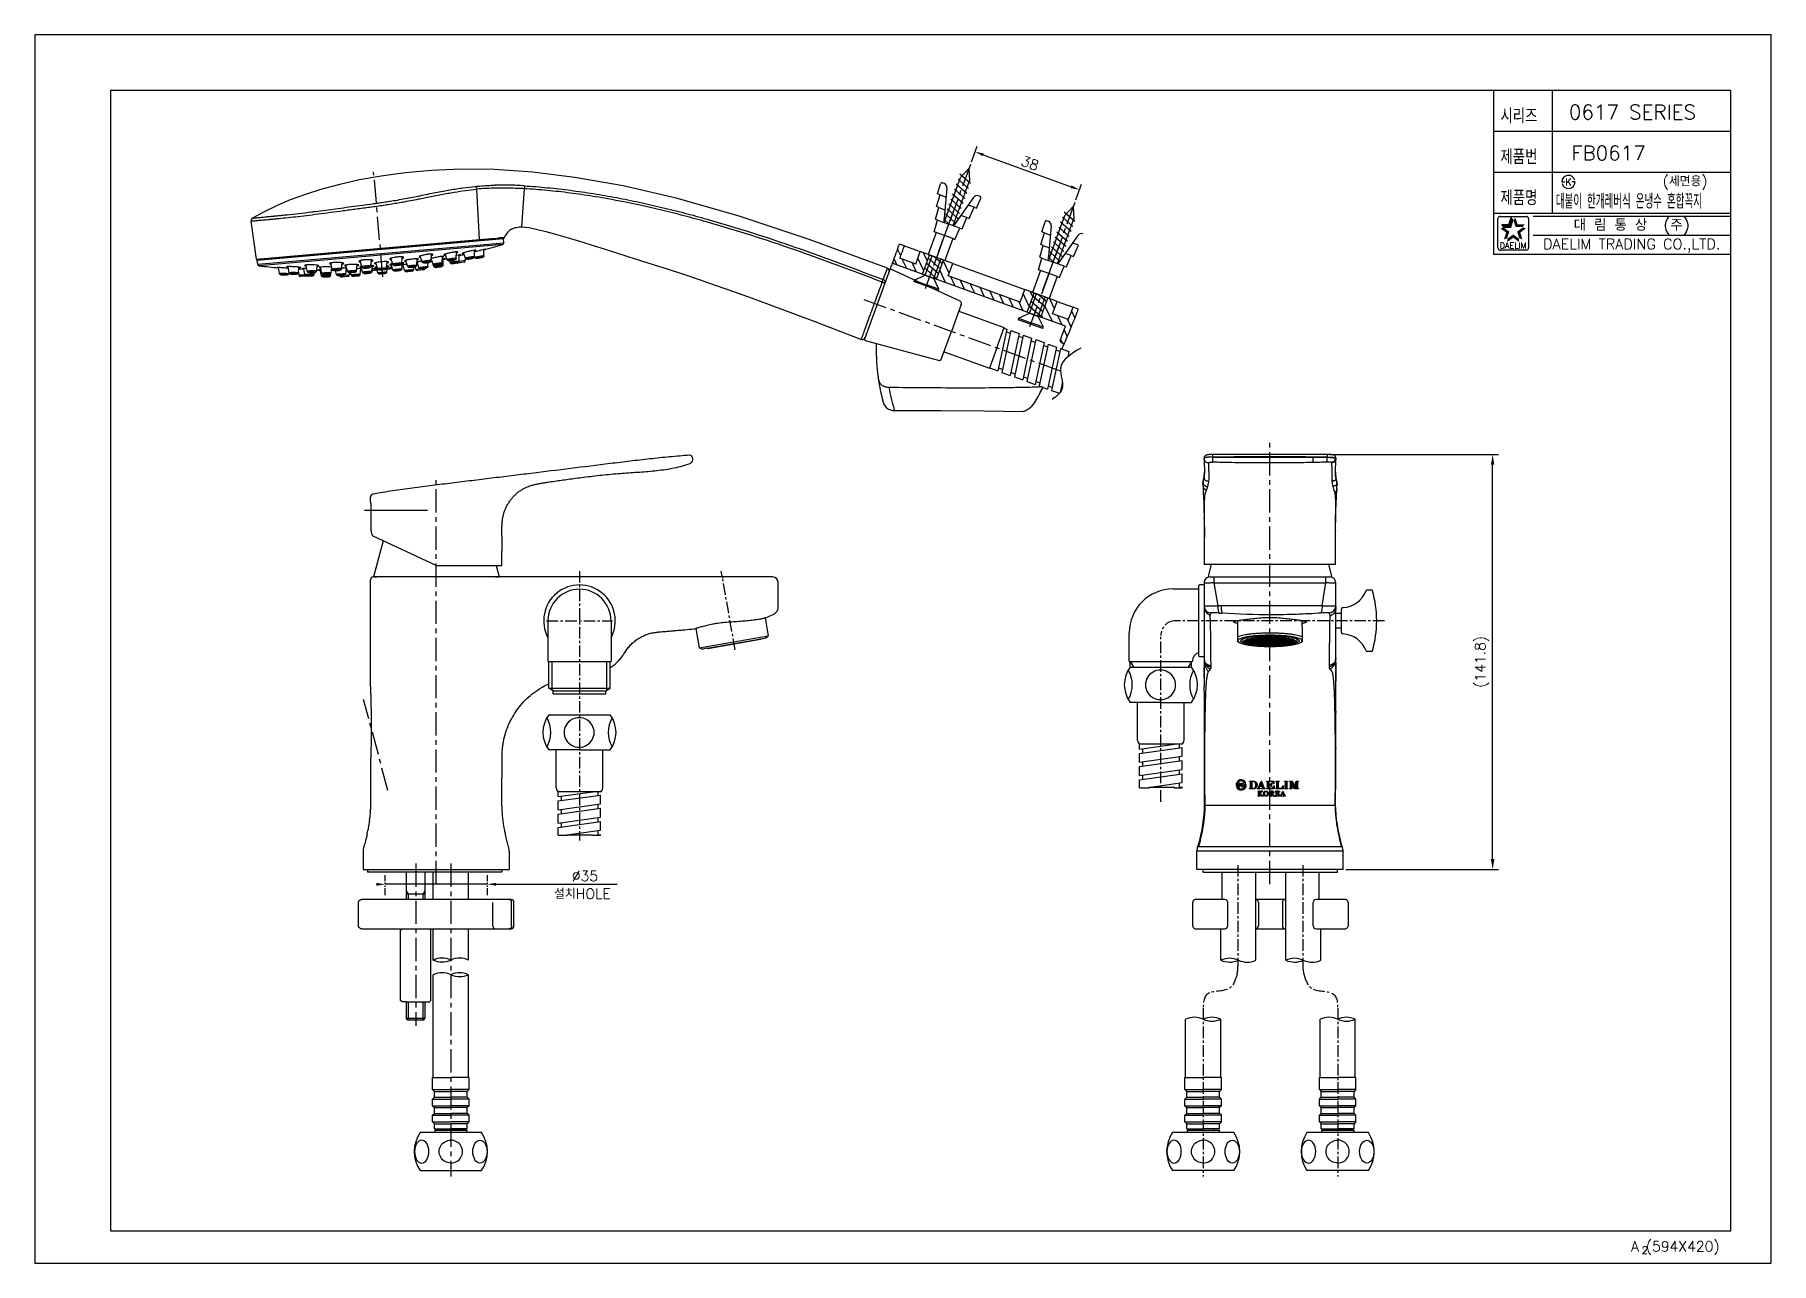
# Model space of a CAD drawing. Header units: millimetres. Extents: x 14523 to 15117, y 3069 to 3489.
import ezdxf
from ezdxf.enums import TextEntityAlignment as Align

# ---------------------------------------------------------------- set-up
doc = ezdxf.new("R2010")
doc.units = ezdxf.units.MM
doc.header["$LTSCALE"] = 0.25
doc.linetypes.add('CENTER', pattern=[50.8, 31.75, -6.35, 6.35, -6.35])
doc.linetypes.add('PHANTOM', pattern=[63.5, 31.75, -6.35, 6.35, -6.35, 6.35, -6.35])
doc.layers.get('0').update_dxf_attribs({"color": 2})
for name, color, linetype in [('08_ALL_FEATURES', 7, 'Continuous'), ('CENTER', 1, 'CENTER'), ('CL', 1, 'CENTER'), ('D', 2, 'Continuous'), ('DIM', 2, 'Continuous'), ('DWG', 7, 'Continuous'), ('Make2D 표시선', 7, 'Continuous'), ('PH', 3, 'PHANTOM'), ('TXT', 4, 'Continuous'), ('W', 7, 'Continuous')]:
    doc.layers.add(name, color=color, linetype=linetype)
doc.styles.add('GHS', font='romans.shx', dxfattribs={"height": 3.5, "bigfont": 'ghs.shx'})
doc.styles.add('ROMANS', font='romans')
doc.dimstyles.new('HONG', dxfattribs={"dimscale": 0, "dimtxt": 3.5, "dimasz": 3.5, "dimexe": 2, "dimexo": 1, "dimgap": 1, "dimtad": 1, "dimdec": 4, "dimdsep": 46, "dimtxsty": 'GHS', "dimcen": 3, "dimclrd": 2, "dimclre": 2, "dimclrt": 2, "dimadec": 0, "dimazin": 0, "dimtfac": 1, "dimtdec": 4, "dimtmove": 0, "dimatfit": 2, "dimfxl": 0, "dimtvp": 1, "dimtolj": 1, "dimarcsym": 0})

msp = doc.modelspace()

# ---------------------------------------------------------------- texts
at = {"color": 7, "style": 'GHS'}
for s, p in [('0617 SERIES', (15069.97416, 3462.55235)), ('FB0617', (15061.79099, 3448.55235))]:
    msp.add_text(s, height=5, dxfattribs=at).set_placement(p, align=Align.MIDDLE)
at = {"style": 'GHS'}
msp.add_text('(세면용)', height=3.5, dxfattribs=at).set_placement((15080.35013, 3437.15479))
at = {"style": 'GHS', "width": 0.5}
msp.add_text('대붙이 한개레버식 온냉수 혼합꼭지', height=5, dxfattribs=at).set_placement((15043.76151, 3429.53482))
at = {"color": 7, "linetype": 'Continuous'}
for s, height, style, p in [('대 림 통 상  (주)', 4, 'GHS', (15069.72757, 3423.66871)), ('DAELIM TRADING CO.,LTD.', 3.6, 'ROMANS', (15069.72757, 3416.90137))]:
    msp.add_text(s, height=height, dxfattribs=dict(at, style=style)).set_placement(p, align=Align.MIDDLE)
at = {"color": 2, "linetype": 'Continuous', "style": 'ROMANS'}
msp.add_text('DAELIM', height=2, dxfattribs=at).set_placement((15029.19472, 3415.90814), align=Align.CENTER)
at = {"color": 7, "style": 'GHS'}
for s, height, p in [('A (594X420)', 3.5, (15069.48107, 3073.00052)), ('2', 2.5, (15073.13476, 3072.16855))]:
    msp.add_text(s, height=height, dxfattribs=at).set_placement(p)
at = {"layer": 'D', "style": 'GHS', "width": 0.8}
for s, p in [('시리즈', (15024.80759, 3458.70301)), ('제품번', (15024.80759, 3444.70301)), ('제품명', (15024.80759, 3430.70301))]:
    msp.add_text(s, height=5, dxfattribs=at).set_placement(p)
at = {"layer": 'D', "style": 'GHS'}
msp.add_text('K', height=2.394, dxfattribs=at).set_placement((15048.09992, 3438.65549), align=Align.MIDDLE)
at = {"layer": 'D', "char_height": 3.5, "attachment_point": 5, "style": 'GHS'}
for s, insert in [('%%C35', (14711.67227, 3201.39517)), ('\\A1;설치HOLE', (14710.82319, 3195.30597))]:
    msp.add_mtext(s, dxfattribs=dict(at, insert=insert))

# ---------------------------------------------------------------- blocks, each defined once
blk = doc.blocks.new('A$C47821F74')
at = {"layer": '08_ALL_FEATURES', "color": 7, "linetype": 'Continuous'}
for p, q in [((289.49, 133.98), (289.5, 134.24)), ((289.49, 133.65), (289.49, 133.75)), ((289.49, 133.67), (289.49, 133.75)), ((289.51, 134.39), (289.5, 134.24)), ((289.51, 133.67), (289.52, 133.65)), ((292.5, 134.6), (292.49, 135.49)), ((331.56, 135.49), (331.55, 134.61)), ((331.55, 134.61), (331.55, 134.53)), ((334.54, 132.38), (334.55, 134.09)), ((334.54, 133.49), (334.54, 133.67)), ((334.55, 134.25), (334.55, 134.25)), ((334.55, 134.25), (334.55, 134.13)), ((334.55, 134.13), (334.55, 134.17)), ((334.55, 134.13), (334.55, 134.09)), ((334.56, 133.49), (334.55, 134.09)), ((334.56, 133.49), (334.56, 133.67)), ((289.21, 126.53), (289.09, 125.39)), ((289.09, 125.44), (289.09, 125.2)), ((289.09, 125.2), (289.1, 124.99)), ((289.1, 124.99), (289.1, 124.99)), ((289.48, 127.71), (289.64, 129.53)), ((289.64, 129.53), (289.64, 129.55)), ((334.41, 129.17), (334.41, 129.22)), ((334.41, 129.22), (334.41, 129.17)), ((334.41, 129.17), (334.57, 127.4)), ((334.42, 129.17), (334.42, 129.22)), ((334.96, 125.44), (334.96, 125.15)), ((334.69, 118.54), (334.91, 123.63)), ((334.47, 109.21), (334.47, 109.37)), ((334.5, 109.37), (334.5, 109.37)), ((334.5, 97.84), (289.55, 97.84))]:
    blk.add_line(p, q, dxfattribs=at)
for points in [[(289.49, 133.98), (289.51, 132.42), (289.62, 130.37), (289.64, 129.55)], [(292.49, 135.49), (292.13, 135.48), (291.66, 135.46), (291.26, 135.43), (290.91, 135.4), (290.63, 135.35), (290.39, 135.29), (290.17, 135.21), (289.94, 135.08), (289.73, 134.88), (289.57, 134.62), (289.51, 134.39)], [(331.56, 135.49), (318.61, 135.52), (305.46, 135.52), (292.49, 135.49)], [(334.55, 134.25), (334.5, 134.58), (334.34, 134.87), (334.1, 135.1), (333.85, 135.24), (333.59, 135.32), (333.3, 135.38), (332.94, 135.43), (332.49, 135.46), (331.98, 135.48), (331.56, 135.49)], [(334.41, 129.22), (334.42, 129.56), (334.48, 130.81), (334.54, 132.38)], [(289.1, 124.99), (289.13, 123.97), (289.19, 122.5)], [(289.58, 129.53), (289.56, 128.34), (289.21, 126.53)], [(334.96, 125.41), (334.84, 126.54), (334.49, 128.35), (334.47, 129.17)], [(334.91, 123.63), (334.94, 124.18), (334.95, 124.73), (334.96, 125.15)], [(289.19, 122.5), (289.35, 118.79), (289.43, 116.59), (289.5, 114.11)], [(289.5, 114.11), (289.52, 113.13), (289.54, 111.92), (289.55, 110.87)], [(334.5, 110.87), (334.54, 113.73), (334.61, 116.31), (334.69, 118.54)], [(289.55, 110.87), (289.55, 107.02), (289.55, 102.55), (289.55, 97.84)], [(334.5, 97.84), (334.5, 102.55), (334.5, 107.02), (334.5, 110.87)]]:
    blk.add_lwpolyline(points, dxfattribs=at)
for centre, radius, start, end in [((348.69, 133.64), 59.2, 179.66957, 179.89098), ((292.21, 134.23), 2.71, 179.89027, 180.36265), ((312.02, -4852.2), 4986.84, 89.77563, 90.22437), ((332.07, 134.13), 2.48, 359.13785, 0.0071), ((260.49, 133.46), 74.06, 0.16737, 0.4867), ((293.09, 125.39), 4, 175.67023, 179.37257), ((296.67, 125.33), 7.58, 178.71429, 180.00834), ((293.89, 125.08), 4.8, 181.04844, 181.29291), ((343.49, 129.51), 9.09, 180.51129, 181.80956), ((330.98, 125.4), 3.98, 0.62344, 4.2223), ((331.05, 125.24), 3.9, 2.57076, 2.98231), ((-209.42, 109.71), 499.01, 0.11344, 0.46907)]:
    blk.add_arc(centre, radius, start, end, dxfattribs=at)
for points, knots in [([(289.6, 134.33), (289.59, 134.32), (289.56, 134.31), (289.52, 134.28), (289.5, 134.26), (289.5, 134.24)], [0, 0, 0, 0, 0.352073, 0.629026, 1, 1, 1, 1]), ([(289.5, 134.22), (289.5, 134.19), (289.5, 134.1), (289.51, 134.01), (289.51, 133.94)], [0, 0, 0, 0, 0.258114, 1, 1, 1, 1]), ([(289.51, 133.94), (289.54, 133.76), (289.6, 133.5), (289.79, 133.2), (290.02, 132.95), (290.43, 132.73), (290.8, 132.67), (291, 132.66)], [0, 0, 0, 0, 0.254175, 0.370431, 0.484549, 0.722621, 1, 1, 1, 1]), ([(292.5, 134.6), (292.18, 134.6), (291.57, 134.59), (290.84, 134.53), (290.33, 134.48), (290.02, 134.43), (289.79, 134.39), (289.65, 134.35), (289.6, 134.33)], [0, 0, 0, 0, 0.329633, 0.626637, 0.751827, 0.8574, 0.940636, 1, 1, 1, 1]), ([(291, 132.66), (290.98, 132.59), (291, 132.44), (290.99, 132.22), (290.98, 132.01), (290.99, 131.81), (290.99, 131.61), (290.99, 131.35), (291, 131.03), (291.01, 130.66), (291.03, 130.28), (291.05, 129.91), (291.09, 129.4), (291.12, 128.75), (291.15, 127.97), (291.12, 127.17), (291.06, 126.64), (291.02, 126.38)], [0, 0, 0, 0, 0.03572, 0.070113, 0.103332, 0.13565, 0.167199, 0.198149, 0.25886, 0.318595, 0.37797, 0.437544, 0.497731, 0.620661, 0.745947, 0.872441, 1, 1, 1, 1]), ([(291, 132.66), (291, 132.66), (291, 132.68), (291.02, 132.7), (291.05, 132.72), (291.13, 132.75), (291.26, 132.78), (291.44, 132.8), (291.67, 132.82), (291.93, 132.84), (292.22, 132.84), (292.41, 132.84), (292.51, 132.84)], [0, 0, 0, 0, 0.014525, 0.031048, 0.053988, 0.087511, 0.181969, 0.304182, 0.452992, 0.623147, 0.807964, 1, 1, 1, 1]), ([(292.51, 132.84), (292.51, 132.86), (292.5, 132.92), (292.49, 133.12), (292.49, 133.48), (292.5, 134), (292.5, 134.4), (292.5, 134.6)], [0, 0, 0, 0, 0.041412, 0.107374, 0.330001, 0.651426, 1, 1, 1, 1]), ([(292.5, 134.6), (293.21, 134.6), (294.63, 134.6), (297.48, 134.6), (301.04, 134.6), (305.31, 134.6), (311.01, 134.6), (318.13, 134.6), (323.82, 134.57), (326.67, 134.56)], [0, 0, 0, 0, 0.062503, 0.125004, 0.250003, 0.375002, 0.500002, 0.75, 1, 1, 1, 1]), ([(326.64, 132.73), (323.8, 132.67), (318.11, 132.59), (311, 132.57), (305.31, 132.61), (301.04, 132.66), (297.49, 132.72), (294.65, 132.78), (293.22, 132.82), (292.51, 132.84)], [0, 0, 0, 0, 0.250001, 0.500001, 0.625004, 0.750004, 0.875002, 0.937503, 1, 1, 1, 1]), ([(326.67, 134.56), (326.67, 134.33), (326.67, 133.94), (326.66, 133.41), (326.65, 133.03), (326.64, 132.82), (326.64, 132.73)], [0, 0, 0, 0, 0.364726, 0.652285, 0.863702, 1, 1, 1, 1]), ([(331.52, 132.85), (331.11, 132.84), (330.3, 132.82), (329.08, 132.78), (327.86, 132.76), (327.05, 132.74), (326.64, 132.73)], [0, 0, 0, 0, 0.249957, 0.499949, 0.749976, 1, 1, 1, 1]), ([(326.67, 134.56), (327.48, 134.55), (329.11, 134.54), (330.74, 134.53), (331.55, 134.53)], [0, 0, 0, 0, 0.499984, 1, 1, 1, 1]), ([(331.52, 132.85), (331.52, 132.87), (331.53, 132.93), (331.54, 133.05), (331.55, 133.21), (331.55, 133.51), (331.55, 133.96), (331.55, 134.33), (331.55, 134.53)], [0, 0, 0, 0, 0.041914, 0.108234, 0.204078, 0.331184, 0.652106, 1, 1, 1, 1]), ([(333.05, 132.75), (332.97, 132.77), (332.76, 132.81), (332.41, 132.84), (331.98, 132.86), (331.68, 132.86), (331.52, 132.85)], [0, 0, 0, 0, 0.166691, 0.403241, 0.687619, 1, 1, 1, 1]), ([(331.55, 134.61), (331.88, 134.61), (332.49, 134.6), (333.22, 134.55), (333.73, 134.5), (334.03, 134.45), (334.27, 134.4), (334.4, 134.36), (334.45, 134.34)], [0, 0, 0, 0, 0.330858, 0.627249, 0.752397, 0.857473, 0.940514, 1, 1, 1, 1]), ([(331.55, 134.53), (331.84, 134.52), (332.4, 134.51), (333.17, 134.45), (333.74, 134.38), (334.11, 134.32), (334.26, 134.28), (334.32, 134.27)], [0, 0, 0, 0, 0.312366, 0.598484, 0.834196, 0.926825, 1, 1, 1, 1]), ([(334.32, 134.27), (334.32, 134.06), (334.29, 133.77), (334.15, 133.41), (334.01, 133.2), (333.82, 133.02), (333.51, 132.83), (333.24, 132.77), (333.05, 132.75)], [0, 0, 0, 0, 0.276268, 0.3976, 0.512515, 0.625671, 0.741925, 1, 1, 1, 1]), ([(333.16, 132.66), (333.16, 132.67), (333.15, 132.69), (333.13, 132.71), (333.1, 132.73), (333.07, 132.74), (333.05, 132.75)], [0, 0, 0, 0, 0.163091, 0.353833, 0.615238, 1, 1, 1, 1]), ([(334.55, 134.09), (334.55, 133.89), (334.51, 133.6), (334.35, 133.26), (334.2, 133.06), (333.99, 132.9), (333.66, 132.73), (333.36, 132.67), (333.16, 132.66)], [0, 0, 0, 0, 0.26593, 0.383593, 0.4966, 0.610108, 0.729195, 1, 1, 1, 1]), ([(333.36, 126.39), (333.32, 126.66), (333.27, 127.19), (333.25, 127.98), (333.27, 128.76), (333.28, 129.53), (333.29, 130.17), (333.28, 130.67), (333.27, 131.05), (333.25, 131.37), (333.24, 131.62), (333.23, 131.82), (333.21, 132.02), (333.19, 132.23), (333.17, 132.44), (333.19, 132.59), (333.16, 132.66)], [0, 0, 0, 0, 0.127143, 0.25357, 0.378968, 0.502228, 0.622644, 0.682326, 0.742241, 0.802954, 0.833852, 0.865288, 0.897418, 0.930442, 0.964575, 1, 1, 1, 1]), ([(334.32, 134.27), (334.37, 134.25), (334.44, 134.23), (334.5, 134.2), (334.53, 134.17)], [0, 0, 0, 0, 0.597643, 1, 1, 1, 1]), ([(334.45, 134.34), (334.47, 134.33), (334.5, 134.32), (334.53, 134.29), (334.55, 134.26), (334.55, 134.25)], [0, 0, 0, 0, 0.348769, 0.625485, 1, 1, 1, 1]), ([(334.54, 134.17), (334.54, 134.16), (334.55, 134.15), (334.55, 134.14), (334.55, 134.13)], [0, 0, 0, 0, 0.280898, 1, 1, 1, 1]), ([(289.1, 125.69), (289.13, 126.02), (289.21, 126.5), (289.35, 127.13), (289.44, 127.61), (289.53, 128.09), (289.6, 128.57), (289.64, 129.05), (289.65, 129.37), (289.65, 129.53)], [0, 0, 0, 0, 0.249943, 0.376063, 0.50207, 0.627597, 0.752386, 0.87639, 1, 1, 1, 1]), ([(289.1, 125.5), (289.1, 125.61), (289.11, 125.8), (289.13, 125.99), (289.15, 126.08)], [0, 0, 0, 0, 0.538975, 1, 1, 1, 1]), ([(289.1, 124.97), (289.1, 124.86), (289.11, 124.66), (289.16, 124.38), (289.25, 124.15), (289.37, 123.96), (289.53, 123.78), (289.72, 123.59), (289.96, 123.37), (290.12, 123.21), (290.21, 123.12)], [0, 0, 0, 0, 0.148286, 0.268677, 0.37232, 0.470931, 0.575156, 0.693521, 0.832984, 1, 1, 1, 1]), ([(289.15, 126.08), (289.19, 126.35), (289.3, 126.9), (289.43, 127.44), (289.48, 127.71)], [0, 0, 0, 0, 0.495171, 1, 1, 1, 1]), ([(289.15, 126.08), (289.15, 126.04), (289.15, 125.89), (289.16, 125.73), (289.18, 125.62)], [0, 0, 0, 0, 0.275907, 1, 1, 1, 1]), ([(289.18, 125.62), (289.21, 125.47), (289.28, 125.26), (289.47, 125.03), (289.63, 124.9), (289.84, 124.78), (290.17, 124.64), (290.45, 124.56), (290.64, 124.49)], [0, 0, 0, 0, 0.232047, 0.33604, 0.442713, 0.558631, 0.688318, 1, 1, 1, 1]), ([(289.48, 127.72), (289.48, 127.6), (289.49, 127.38), (289.56, 127.09), (289.69, 126.86), (289.86, 126.68), (290.09, 126.55), (290.36, 126.46), (290.67, 126.41), (290.9, 126.39), (291.02, 126.38)], [0, 0, 0, 0, 0.14897, 0.273313, 0.38153, 0.483971, 0.590825, 0.709752, 0.845349, 1, 1, 1, 1]), ([(291.02, 126.38), (291, 126.24), (290.89, 125.61), (290.75, 124.99), (290.64, 124.49)], [0, 0, 0, 0, 0.21455, 1, 1, 1, 1]), ([(334.57, 127.4), (334.57, 127.3), (334.56, 127.13), (334.51, 126.89), (334.43, 126.71), (334.29, 126.58), (334.12, 126.5), (333.9, 126.44), (333.65, 126.41), (333.46, 126.4), (333.36, 126.39)], [0, 0, 0, 0, 0.15822, 0.283315, 0.3857, 0.479405, 0.579167, 0.695665, 0.834866, 1, 1, 1, 1]), ([(333.64, 124.55), (333.58, 124.89), (333.48, 125.5), (333.39, 126.11), (333.36, 126.39)], [0, 0, 0, 0, 0.547382, 1, 1, 1, 1]), ([(334.89, 125.66), (334.89, 125.57), (334.87, 125.41), (334.81, 125.2), (334.71, 125.03), (334.57, 124.91), (334.4, 124.81), (334.18, 124.72), (333.92, 124.64), (333.74, 124.58), (333.64, 124.55)], [0, 0, 0, 0, 0.141394, 0.256673, 0.356884, 0.454682, 0.561353, 0.684724, 0.82976, 1, 1, 1, 1]), ([(334.95, 125.69), (334.92, 125.98), (334.85, 126.42), (334.73, 126.99), (334.64, 127.43), (334.56, 127.86), (334.49, 128.3), (334.43, 128.73), (334.41, 129.02), (334.41, 129.17)], [0, 0, 0, 0, 0.249376, 0.375284, 0.501244, 0.626887, 0.751964, 0.876306, 1, 1, 1, 1]), ([(334.57, 127.4), (334.59, 127.27), (334.71, 126.76), (334.84, 126.25), (334.9, 125.87)], [0, 0, 0, 0, 0.254004, 1, 1, 1, 1]), ([(334.9, 125.87), (334.9, 125.85), (334.9, 125.78), (334.9, 125.71), (334.89, 125.66)], [0, 0, 0, 0, 0.263989, 1, 1, 1, 1]), ([(334.9, 125.87), (334.9, 125.85), (334.91, 125.79), (334.92, 125.72), (334.93, 125.67)], [0, 0, 0, 0, 0.260053, 1, 1, 1, 1]), ([(334.93, 125.67), (334.93, 125.65), (334.94, 125.58), (334.95, 125.5), (334.95, 125.44)], [0, 0, 0, 0, 0.232186, 1, 1, 1, 1]), ([(334.95, 125.41), (334.95, 125.39), (334.96, 125.31), (334.96, 125.22), (334.96, 125.16)], [0, 0, 0, 0, 0.221905, 1, 1, 1, 1]), ([(290.21, 123.12), (290.14, 122.95), (290.02, 122.69), (289.88, 122.31), (289.79, 121.97), (289.71, 121.58), (289.63, 120.96), (289.57, 120.05), (289.54, 118.81), (289.54, 117.38), (289.55, 115.8), (289.56, 114.69), (289.56, 114.11)], [0, 0, 0, 0, 0.061363, 0.095665, 0.133838, 0.176953, 0.225746, 0.340772, 0.477853, 0.634871, 0.809668, 1, 1, 1, 1]), ([(290.64, 124.49), (290.6, 124.28), (290.48, 123.81), (290.31, 123.36), (290.21, 123.12)], [0, 0, 0, 0, 0.45781, 1, 1, 1, 1]), ([(334.28, 122.34), (334.25, 122.46), (334.18, 122.7), (334.06, 123.03), (333.95, 123.32), (333.78, 123.82), (333.69, 124.23), (333.64, 124.55)], [0, 0, 0, 0, 0.168967, 0.318867, 0.454391, 0.579054, 1, 1, 1, 1]), ([(334.91, 123.63), (334.91, 123.56), (334.9, 123.44), (334.87, 123.27), (334.82, 123.14), (334.75, 123.02), (334.66, 122.9), (334.55, 122.75), (334.42, 122.56), (334.33, 122.42), (334.28, 122.34)], [0, 0, 0, 0, 0.139728, 0.24834, 0.340183, 0.429679, 0.529601, 0.650922, 0.804108, 1, 1, 1, 1]), ([(334.47, 110.87), (334.47, 112.13), (334.49, 114.49), (334.53, 117.32), (334.53, 119.29), (334.5, 120.5), (334.43, 121.49), (334.34, 122.08), (334.28, 122.34)], [0, 0, 0, 0, 0.330051, 0.616873, 0.739036, 0.844539, 0.93164, 1, 1, 1, 1]), ([(289.55, 109.37), (289.55, 109.34), (289.55, 109.28), (289.57, 109.22), (289.58, 109.2)], [0, 0, 0, 0, 0.545368, 1, 1, 1, 1]), ([(289.58, 110.7), (289.58, 109.63), (289.58, 107.49), (289.56, 104.28), (289.56, 101.06), (289.57, 98.92), (289.58, 97.84)], [0, 0, 0, 0, 0.249268, 0.499585, 0.749756, 1, 1, 1, 1]), ([(334.47, 97.84), (334.48, 98.92), (334.49, 101.06), (334.49, 104.28), (334.47, 107.5), (334.47, 109.64), (334.47, 110.71)], [0, 0, 0, 0, 0.250227, 0.500374, 0.750674, 1, 1, 1, 1]), ([(334.5, 109.37), (334.5, 109.34), (334.5, 109.29), (334.48, 109.23), (334.47, 109.21)], [0, 0, 0, 0, 0.543003, 1, 1, 1, 1])]:
    blk.add_open_spline(points, degree=3, knots=knots, dxfattribs=at)
blk.add_open_spline([(334.53, 134.17), (334.53, 134.17), (334.53, 134.17), (334.54, 134.17)], degree=3, dxfattribs=at)
at = {"layer": 'Make2D 표시선'}
for p, q in [((291.9, 97.84), (290.73, 93.47)), ((333.34, 93.46), (332.17, 97.84))]:
    blk.add_line(p, q, dxfattribs=at)
blk = doc.blocks.new('A$C179239CF')
at = {"layer": 'DWG'}
h = blk.add_hatch(dxfattribs=at)
h.set_pattern_fill('BRICK', color=2)
h.set_pattern_definition([(0, (-6908.43814, -1734.54085), (0, 0.25), []), (90, (-6908.43814, -1734.54085), (-0.5, 3e-17), [0.25, -0.25]), (90, (-6908.18814, -1734.54085), (-0.5, 3e-17), [-0.25, 0.25])])
edge = h.paths.add_edge_path()
edge.add_spline(control_points=[(11, 3.16), (10.61, 3.16), (9.82, 3.15), (8.67, 3.11), (7.56, 3.04), (6.52, 2.94), (5.57, 2.82), (4.73, 2.68), (4.02, 2.52), (3.44, 2.34), (3.03, 2.15), (2.73, 1.97), (2.67, 1.79), (2.65, 1.71)], knot_values=[0, 0, 0, 0, 1.188421, 2.353389, 3.471976, 4.522301, 5.484062, 6.339091, 7.072006, 7.671142, 8.130391, 8.454423, 8.677592, 8.677592, 8.677592, 8.677592], degree=3, periodic=0)
edge.add_spline(control_points=[(2.65, 1.71), (2.67, 1.64), (2.73, 1.46), (3.03, 1.27), (3.44, 1.08), (4.02, 0.91), (4.73, 0.75), (5.57, 0.61), (6.52, 0.48), (7.56, 0.39), (8.67, 0.32), (9.82, 0.27), (10.61, 0.27), (11, 0.26)], knot_values=[0, 0, 0, 0, 0.223169, 0.547201, 1.00645, 1.605586, 2.338501, 3.19353, 4.15529, 5.205616, 6.324203, 7.489171, 8.677592, 8.677592, 8.677592, 8.677592], degree=3, periodic=0)
edge.add_spline(control_points=[(11, 0.26), (11.4, 0.27), (12.18, 0.27), (13.34, 0.32), (14.45, 0.39), (15.49, 0.48), (16.44, 0.61), (17.27, 0.75), (17.98, 0.91), (18.56, 1.08), (18.97, 1.27), (19.28, 1.46), (19.33, 1.64), (19.35, 1.71)], knot_values=[0, 0, 0, 0, 1.188421, 2.353389, 3.471976, 4.522301, 5.484062, 6.339091, 7.072006, 7.671142, 8.130391, 8.454423, 8.677592, 8.677592, 8.677592, 8.677592], degree=3, periodic=0)
edge.add_spline(control_points=[(19.35, 1.71), (19.33, 1.79), (19.28, 1.97), (18.97, 2.15), (18.56, 2.34), (17.98, 2.52), (17.27, 2.68), (16.44, 2.82), (15.49, 2.94), (14.45, 3.04), (13.34, 3.11), (12.18, 3.15), (11.4, 3.16), (11, 3.16)], knot_values=[0, 0, 0, 0, 0.223169, 0.547201, 1.00645, 1.605586, 2.338501, 3.19353, 4.15529, 5.205616, 6.324203, 7.489171, 8.677592, 8.677592, 8.677592, 8.677592], degree=3, periodic=0)
for p, q in [((0, 6.68), (0, 8.84)), ((0, 1.61), (0, 6.68)), ((22, 6.68), (22, 8.84)), ((22, 6.68), (22, 1.61)), ((0.53, 1.33), (0, 1.61)), ((1.65, 2.55), (1.65, 2.21)), ((20.35, 2.55), (20.35, 2.21)), ((21.48, 1.33), (22.01, 1.61))]:
    blk.add_line(p, q, dxfattribs=at)
for points in [[(11, 4.56), (9.46, 4.55), (7.94, 4.49), (6.48, 4.41), (5.09, 4.29), (3.8, 4.14), (2.62, 3.97), (1.59, 3.77), (0.71, 3.55), (0, 3.31)], [(22, 1.91), (21.89, 2.18), (21.56, 2.45), (21.01, 2.7), (20.26, 2.94), (19.32, 3.16), (18.21, 3.35), (16.95, 3.52), (15.57, 3.65), (14.1, 3.74), (12.57, 3.8), (11, 3.82), (9.44, 3.8), (7.9, 3.74), (6.43, 3.65), (5.06, 3.52), (3.8, 3.35), (2.69, 3.16), (1.75, 2.94), (1, 2.7), (0.45, 2.45), (0.11, 2.18), (0, 1.91)], [(0, 1.91), (0.11, 1.64), (0.45, 1.37), (0.53, 1.33)], [(0.53, 1.33), (1, 1.12), (1.75, 0.88), (2.69, 0.66), (3.8, 0.47), (5.06, 0.3), (6.43, 0.17), (7.9, 0.08), (9.44, 0.02), (11, 0), (12.57, 0.02), (14.1, 0.08), (15.57, 0.17), (16.95, 0.3), (18.21, 0.47), (19.32, 0.66), (20.26, 0.88), (21.01, 1.12), (21.48, 1.33)], [(0.95, 1.91), (1.05, 2.16), (1.36, 2.4), (1.86, 2.64), (2.55, 2.85), (3.41, 3.05), (4.42, 3.23), (5.57, 3.38), (6.83, 3.5), (8.17, 3.58), (9.57, 3.64), (11, 3.66)], [(11, 0.16), (9.57, 0.18), (8.17, 0.24), (6.83, 0.32), (5.57, 0.44), (4.42, 0.59), (3.41, 0.77), (2.55, 0.97), (1.86, 1.19), (1.36, 1.42), (1.05, 1.66), (0.95, 1.91)], [(1.65, 2.21), (1.75, 2.44), (2.04, 2.67), (2.19, 2.75)], [(1.65, 2.21), (1.71, 1.92), (1.87, 1.66), (2.11, 1.44), (2.45, 1.24), (2.91, 1.05), (3.55, 0.86), (4.36, 0.68), (5.28, 0.53), (6.3, 0.4), (7.4, 0.3), (8.56, 0.23), (9.77, 0.18), (11, 0.17)], [(11, 0.18), (9.79, 0.19), (8.57, 0.24), (7.38, 0.31), (6.26, 0.42), (5.24, 0.55), (4.34, 0.7), (3.57, 0.88), (2.96, 1.07), (2.51, 1.28), (2.24, 1.49), (2.15, 1.71), (2.24, 1.93), (2.51, 2.15), (2.96, 2.35), (3.57, 2.55), (4.34, 2.72), (5.24, 2.88), (6.26, 3.01), (7.38, 3.12), (8.57, 3.19), (9.79, 3.24), (11, 3.25)], [(11, 3.16), (9.81, 3.15), (8.65, 3.1), (7.53, 3.03), (6.49, 2.93), (5.53, 2.81), (4.69, 2.66), (3.98, 2.5), (3.41, 2.32), (2.99, 2.12), (2.74, 1.92), (2.65, 1.71)], [(2.65, 1.71), (2.74, 1.51), (2.99, 1.3), (3.41, 1.11), (3.98, 0.93), (4.69, 0.76), (5.53, 0.62), (6.49, 0.49), (7.53, 0.39), (8.65, 0.32), (9.81, 0.28), (11, 0.26)], [(22, 3.31), (21.3, 3.55), (20.42, 3.77), (19.38, 3.97), (18.21, 4.14), (16.92, 4.29), (15.53, 4.41), (14.06, 4.49), (12.54, 4.55), (11, 4.56)], [(11, 3.66), (12.43, 3.64), (13.83, 3.58), (15.18, 3.5), (16.44, 3.38), (17.58, 3.23), (18.6, 3.05), (19.46, 2.85), (20.14, 2.64), (20.65, 2.4), (20.95, 2.16), (21.05, 1.91)], [(11, 3.25), (12.22, 3.24), (13.44, 3.19), (14.63, 3.12), (15.75, 3.01), (16.77, 2.88), (17.67, 2.72), (18.43, 2.55), (19.04, 2.35), (19.49, 2.15), (19.76, 1.93), (19.85, 1.71), (19.76, 1.49), (19.49, 1.28), (19.04, 1.07), (18.43, 0.88), (17.67, 0.7), (16.77, 0.55), (15.75, 0.42), (14.63, 0.31), (13.44, 0.24), (12.22, 0.19), (11, 0.18)], [(19.35, 1.71), (19.27, 1.92), (19.01, 2.12), (18.6, 2.32), (18.03, 2.5), (17.31, 2.66), (16.47, 2.81), (15.52, 2.93), (14.47, 3.03), (13.36, 3.1), (12.19, 3.15), (11, 3.16)], [(11, 0.17), (12.24, 0.18), (13.45, 0.23), (14.61, 0.3), (15.72, 0.4), (16.74, 0.53), (17.66, 0.68), (18.47, 0.86), (19.1, 1.05), (19.56, 1.24), (19.9, 1.44), (20.14, 1.66), (20.3, 1.92), (20.35, 2.21)], [(21.05, 1.91), (20.95, 1.66), (20.65, 1.42), (20.14, 1.19), (19.46, 0.97), (18.6, 0.77), (17.58, 0.59), (16.44, 0.44), (15.18, 0.32), (13.83, 0.24), (12.43, 0.18), (11, 0.16)], [(11, 0.26), (12.19, 0.28), (13.36, 0.32), (14.47, 0.39), (15.52, 0.49), (16.47, 0.62), (17.31, 0.76), (18.03, 0.93), (18.6, 1.11), (19.01, 1.3), (19.27, 1.51), (19.35, 1.71)], [(19.81, 2.75), (19.97, 2.67), (20.26, 2.44), (20.35, 2.21)], [(21.48, 1.33), (21.56, 1.37), (21.89, 1.64), (22, 1.91)]]:
    blk.add_spline(points, degree=3, dxfattribs=at)
blk = doc.blocks.new('A$C6DB01ADD')
at = {"layer": 'DWG'}
for p, q in [((73.27, 48), (71.71, 48)), ((63, 40), (61, 40)), ((63, 33.49), (63, 41.51)), ((63, 35), (61, 35)), ((73.27, 27), (71.71, 27))]:
    blk.add_line(p, q, dxfattribs=at)
for centre, radius, start, end in [((63, 51.02), 9.02, 273.01247, 339.13194), ((71.71, 47.7), 0.3, 90.00239, 159.06219), ((73.27, 47.7), 0.3, 15.98574, 90.00415), ((37.5, 37.5), 37.5, 0.00211, 15.91656), ((63.5, 41.51), 0.5, 93.01247, 180.00211), ((37.5, 37.5), 37.5, 344.08767, 0.00211), ((63.5, 33.49), 0.5, 180.00211, 266.99176), ((63, 23.98), 9.02, 20.87228, 86.99176), ((71.71, 27.3), 0.3, 200.94204, 270.00184), ((73.27, 27.3), 0.3, 270.00008, 344.01849)]:
    blk.add_arc(centre, radius, start, end, dxfattribs=at)
blk = doc.blocks.new('A$C0A0C7E76')
at = {"layer": 'D'}
for p, q in [((19.3, 43.15), (20.42, 41.19)), ((40.25, 43.15), (39.12, 41.19))]:
    blk.add_line(p, q, dxfattribs=at)
blk.add_lwpolyline([(22.52, 0), (25.8, 0), (25.8, 0.22), (34.28, 0.22), (34.28, 0), (37.02, 0)], dxfattribs=at)
at = {"layer": 'DWG'}
for p, q in [((33.97, 67.95), (42.7, 67.95)), ((18.97, 43.15), (18.97, 52.95)), ((18.97, 43.15), (19.3, 43.15)), ((19.3, 41.19), (19.3, 43.15)), ((19.3, 43.15), (40.25, 43.15)), ((40.25, 41.19), (40.25, 43.15)), ((40.25, 43.15), (40.57, 43.15)), ((40.57, 43.15), (40.57, 43.35)), ((19.27, 41.19), (40.27, 41.19)), ((29.82, 29.19), (19.27, 29.19)), ((21.82, 16.21), (21.82, 29.19)), ((29.82, 29.19), (40.27, 29.19)), ((37.72, 16.21), (37.72, 29.19)), ((22.52, 13.22), (34.4, 14.89)), ((36.02, 14.89), (22.52, 14.89)), ((22.52, 13.22), (22.52, 14.89)), ((22.52, 11.74), (37.02, 13.78)), ((23.52, 13.36), (23.52, 11.88)), ((37.02, 14.89), (36.02, 14.89)), ((36.02, 14.89), (36.02, 13.64)), ((37.02, 10.75), (37.02, 13.78)), ((22.52, 8.71), (22.52, 11.74)), ((22.52, 8.71), (37.02, 10.75)), ((22.52, 7.23), (37.02, 9.27)), ((22.52, 4.2), (22.52, 7.23)), ((22.52, 4.2), (37.02, 6.24)), ((23.52, 8.85), (23.52, 7.37)), ((36.02, 10.61), (36.02, 9.13)), ((36.02, 6.14), (36.02, 4.62)), ((37.02, 6.24), (37.02, 9.27)), ((22.52, 2.72), (37.02, 4.76)), ((22.52, 0), (22.52, 2.72)), ((23.52, 4.38), (23.52, 2.86)), ((24.7, 0), (37.02, 1.73)), ((35.23, 0), (37.02, 0.25)), ((36.02, 1.63), (36.02, 0.11)), ((37.02, 1.73), (37.02, 4.76)), ((37.02, 0), (37.02, 0.25))]:
    blk.add_line(p, q, dxfattribs=at)
for centre, radius, start, end in [((33.97, 52.95), 15, 90, 180), ((43.57, 43.35), 3, 107.0047, 180), ((27.27, 35.19), 10, 143.1301, 216.8699), ((10, 35.19), 10, 329.72813, 30.27187), ((29.54, 35.17), 5.02, 88.65659, 271.34341), ((29.77, 35.17), 5.02, 268.65659, 91.34341), ((49.64, 35.19), 10, 150.27412, 209.72588), ((32.27, 35.19), 10, 323.1301, 36.8699), ((23.32, 16.16), 1.5, 178.26763, 237.8), ((36.22, 16.16), 1.5, 302.2, 1.73237)]:
    blk.add_arc(centre, radius, start, end, dxfattribs=at)
blk = doc.blocks.new('A$C646B0CAE')
at = {"layer": 'CENTER', "ltscale": 0.5}
blk.add_line((29.77, 0), (29.77, 56.86), dxfattribs=at)
blk.add_arc((34.77, 56.86), 5, 90, 180, dxfattribs=at)
at = {"layer": 'DWG'}
for p, q in [((43, 74.11), (42.7, 73.81)), ((42.7, 73.81), (42.7, 49.91)), ((44.6, 74.11), (43, 74.11)), ((42.7, 49.91), (43, 49.61)), ((43, 49.61), (44.6, 49.61))]:
    blk.add_line(p, q, dxfattribs=at)
blk.add_blockref('A$C0A0C7E76', (0, 4.78), dxfattribs=at)
blk = doc.blocks.new('*D7')
at = {"layer": 'Defpoints', "color": 0}
for p in [(14965.52, 3345.48), (15022.16, 3345.48), (14970.99, 3203.63)]:
    blk.add_point(p, dxfattribs=at)
at = {"layer": 'DWG', "color": 2, "lineweight": -2}
for p, q in [((14966.52, 3345.48), (15024.16, 3345.48)), ((15022.16, 3207.13), (15022.16, 3341.98)), ((14971.99, 3203.63), (15024.16, 3203.63))]:
    blk.add_line(p, q, dxfattribs=at)
at = {"layer": 'DWG', "color": 2}
for points in [[(15021.58, 3341.98), (15022.75, 3341.98), (15022.16, 3345.48)], [(15021.58, 3207.13), (15022.75, 3207.13), (15022.16, 3203.63)]]:
    blk.add_solid(points, dxfattribs=at)
at = {"layer": 'DWG', "color": 2, "insert": (15018.5, 3274.56), "char_height": 3.5, "attachment_point": 5, "rotation": 90, "style": 'GHS'}
blk.add_mtext('\\A1;(141.8)', dxfattribs=at)
blk = doc.blocks.new('A$C1C43277A')
at = {"layer": 'D'}
h = blk.add_hatch(color=256, dxfattribs=at)
h.paths.add_polyline_path([(3.49, 4.04), (2.69, 4.04), (2.69, 3.67), (3.11, 3.67, -0.734082), (0.53, 3.23), (0.12, 3.23, 0.878721)])
h.paths.add_polyline_path([(2, 3.23), (2.43, 3.23), (1.95, 4.07), (2.36, 4.36), (1.71, 4.36), (1.34, 4.11), (1.34, 4.36), (0.97, 4.36), (0.97, 3.23), (1.34, 3.23), (1.34, 3.65), (1.64, 3.86)])
h.paths.add_polyline_path([(2.36, 4.36), (2.53, 4.48), (1.88, 4.48), (1.71, 4.36)], flags=17)
h.paths.add_polyline_path([(1.34, 4.36), (1.34, 4.48), (0.97, 4.48), (0.97, 4.36)], flags=17)
h.paths.add_polyline_path([(0.81, 3.67), (0.81, 4.04), (0.39, 4.04, -0.0602), (0.47, 4.36), (0.07, 4.36, 0.100585), (0.01, 3.67)])
h.paths.add_polyline_path([(2.97, 4.48), (3.38, 4.48, 0.714944), (0.07, 4.36), (0.47, 4.36, -0.645362)])
h = blk.add_hatch(color=256, dxfattribs=at)
h.paths.add_polyline_path([(5.76, 2.57), (5.95, 2.57), (6.15, 2.59), (6.34, 2.62), (6.49, 2.68), (6.62, 2.75), (6.75, 2.84), (6.88, 2.96), (6.99, 3.11), (7.08, 3.27), (7.15, 3.44), (7.18, 3.64), (7.19, 3.86), (7.18, 4.08), (7.13, 4.29), (7.1, 4.36), (6.69, 4.36), (6.73, 4.15), (6.74, 3.86), (6.74, 3.59), (6.7, 3.27), (6.6, 3.03), (6.52, 2.93), (6.43, 2.85), (6.32, 2.78), (6.18, 2.74), (6.01, 2.71), (5.84, 2.7), (5.7, 2.7), (5.58, 2.7), (5.5, 2.71), (5.44, 2.74), (5.41, 2.79), (5.4, 2.87), (5.4, 4.36), (4.93, 4.36), (4.93, 2.89), (4.9, 2.8), (4.83, 2.73), (4.74, 2.7), (4.58, 2.7), (4.58, 2.57)])
h.paths.add_polyline_path([(5.4, 4.36), (5.4, 4.87), (5.41, 4.94), (5.46, 5), (5.56, 5.02), (5.62, 5.02), (5.69, 5.02), (5.74, 5.02), (5.92, 5.02), (6.11, 5.01), (6.26, 4.96), (6.37, 4.9), (6.47, 4.83), (6.56, 4.73), (6.68, 4.48), (6.69, 4.36), (7.1, 4.36), (7.05, 4.48), (6.96, 4.64), (6.84, 4.78), (6.69, 4.91), (6.58, 4.98), (6.44, 5.05), (6.3, 5.1), (6.15, 5.14), (5.99, 5.16), (5.84, 5.17), (4.58, 5.17), (4.58, 5.05), (4.76, 5.05), (4.86, 5.02), (4.92, 4.95), (4.93, 4.85), (4.93, 4.36)])
h = blk.add_hatch(color=256, dxfattribs=at)
h.paths.add_polyline_path([(9.06, 2.89), (9.07, 2.79), (9.03, 2.72), (8.96, 2.7), (8.73, 2.7), (8.73, 2.57), (9.85, 2.57), (9.85, 2.7), (9.68, 2.73), (9.6, 2.82), (9.54, 2.96), (8.99, 4.36), (8.51, 4.36), (8.85, 3.5), (8.08, 3.5), (8.41, 4.36), (8.27, 4.36), (8.16, 4.1), (8.01, 3.71), (7.87, 3.35), (7.74, 3.02), (7.68, 2.91), (7.61, 2.83), (7.51, 2.76), (7.44, 2.73), (7.35, 2.71), (7.27, 2.7), (7.27, 2.57), (8.21, 2.57), (8.21, 2.7), (8.03, 2.74), (7.91, 2.83), (7.9, 2.98), (8.04, 3.36), (8.89, 3.36)])
h.paths.add_polyline_path([(8.99, 4.36), (8.68, 5.17), (8.58, 5.17), (8.45, 4.84), (8.31, 4.49), (8.27, 4.36), (8.41, 4.36), (8.46, 4.5), (8.51, 4.36)])
h = blk.add_hatch(color=256, dxfattribs=at)
h.paths.add_polyline_path([(10.96, 0.42), (11.01, 0.53), (11.05, 0.64), (11.07, 0.77), (11.08, 0.9), (11.07, 1.03), (11.05, 1.15), (11.01, 1.27), (10.97, 1.38), (10.91, 1.47), (10.84, 1.56), (10.76, 1.63), (10.67, 1.69), (10.57, 1.74), (10.47, 1.77), (10.36, 1.79), (10.25, 1.8), (10.14, 1.79), (10.04, 1.77), (9.94, 1.74), (9.84, 1.69), (9.75, 1.63), (9.67, 1.56), (9.6, 1.47), (9.54, 1.38), (9.49, 1.27), (9.46, 1.16), (9.43, 1.03), (9.43, 0.9), (9.43, 0.77), (9.45, 0.65), (9.49, 0.54), (9.54, 0.43), (9.59, 0.34), (9.66, 0.25), (9.74, 0.18), (9.82, 0.12), (9.92, 0.07), (10.03, 0.03), (10.14, 0.01), (10.25, 0), (10.36, 0.01), (10.47, 0.03), (10.57, 0.06), (10.66, 0.11), (10.75, 0.17), (10.83, 0.24), (10.9, 0.33)])
h.paths.add_polyline_path([(10.75, 0.59), (10.73, 0.5), (10.7, 0.41), (10.66, 0.34), (10.61, 0.27), (10.55, 0.21), (10.49, 0.17), (10.41, 0.13), (10.34, 0.11), (10.25, 0.11), (10.16, 0.11), (10.09, 0.13), (10.02, 0.17), (9.95, 0.21), (9.9, 0.27), (9.85, 0.33), (9.81, 0.41), (9.78, 0.49), (9.75, 0.58), (9.73, 0.68), (9.72, 0.79), (9.72, 0.9), (9.72, 1), (9.73, 1.1), (9.75, 1.2), (9.77, 1.29), (9.8, 1.37), (9.84, 1.45), (9.89, 1.52), (9.94, 1.58), (10.01, 1.63), (10.08, 1.66), (10.16, 1.68), (10.25, 1.69), (10.34, 1.69), (10.41, 1.67), (10.48, 1.63), (10.55, 1.59), (10.6, 1.54), (10.65, 1.47), (10.69, 1.4), (10.72, 1.32), (10.75, 1.22), (10.77, 1.12), (10.78, 1.01), (10.79, 0.9), (10.78, 0.79), (10.77, 0.68)], flags=16)
h.paths.add_polyline_path([(8.4, 0.45), (8.51, 0.3), (8.62, 0.15), (8.72, 0), (9.23, 0), (9.23, 0.09), (9.2, 0.09), (9.18, 0.1), (9.15, 0.1), (9.11, 0.11), (9.09, 0.12), (9.06, 0.13), (9.03, 0.14), (9, 0.16), (8.97, 0.19), (8.93, 0.22), (8.9, 0.25), (8.86, 0.3), (8.77, 0.41), (8.68, 0.53), (8.59, 0.63), (8.5, 0.74), (8.39, 0.87), (8.27, 1.01), (8.37, 1.1), (8.46, 1.2), (8.55, 1.3), (8.65, 1.4), (8.74, 1.5), (8.83, 1.6), (8.85, 1.63), (8.87, 1.64), (8.9, 1.66), (8.94, 1.67), (8.97, 1.68), (9, 1.69), (9.01, 1.7), (9.03, 1.7), (9.04, 1.7), (9.05, 1.7), (9.07, 1.7), (9.08, 1.71), (9.09, 1.71), (9.1, 1.71), (9.11, 1.71), (9.12, 1.71), (9.12, 1.8), (8.45, 1.8), (8.45, 1.71), (8.46, 1.71), (8.48, 1.71), (8.49, 1.71), (8.51, 1.7), (8.54, 1.7), (8.56, 1.7), (8.58, 1.69), (8.6, 1.69), (8.61, 1.68), (8.62, 1.67), (8.63, 1.66), (8.64, 1.65), (8.63, 1.61), (8.61, 1.57), (8.59, 1.52), (8.55, 1.47), (8.5, 1.41), (8.44, 1.34), (8.38, 1.27), (8.31, 1.2), (8.24, 1.13), (8.17, 1.06), (8.09, 1), (8.02, 0.93), (7.99, 0.93), (7.99, 1.55), (7.99, 1.58), (8, 1.6), (8.01, 1.63), (8.02, 1.65), (8.04, 1.67), (8.07, 1.68), (8.09, 1.69), (8.11, 1.69), (8.14, 1.7), (8.18, 1.7), (8.21, 1.71), (8.23, 1.71), (8.23, 1.8), (7.49, 1.8), (7.49, 1.71), (7.51, 1.71), (7.54, 1.7), (7.57, 1.69), (7.6, 1.69), (7.63, 1.68), (7.65, 1.67), (7.67, 1.65), (7.69, 1.63), (7.71, 1.61), (7.72, 1.59), (7.72, 1.57), (7.72, 1.54), (7.72, 0.24), (7.72, 0.21), (7.71, 0.18), (7.7, 0.16), (7.69, 0.14), (7.67, 0.13), (7.65, 0.11), (7.63, 0.11), (7.6, 0.1), (7.57, 0.1), (7.54, 0.09), (7.51, 0.09), (7.49, 0.09), (7.49, 0), (8.23, 0), (8.23, 0.09), (8.21, 0.09), (8.18, 0.1), (8.14, 0.1), (8.11, 0.11), (8.08, 0.12), (8.07, 0.13), (8.04, 0.14), (8.02, 0.16), (8.01, 0.18), (8, 0.2), (7.99, 0.23), (7.99, 0.25), (7.99, 0.88), (8.03, 0.88), (8.15, 0.74), (8.28, 0.6)])
blk.add_hatch(color=256, dxfattribs=at).paths.add_polyline_path([(12.89, 2.57), (12.07, 2.57), (11.24, 2.57), (10.42, 2.57), (10.42, 2.7), (10.58, 2.72), (10.72, 2.77), (10.77, 2.93), (10.76, 4.88), (10.74, 4.95), (10.68, 5.02), (10.61, 5.04), (10.42, 5.04), (10.42, 5.17), (12.77, 5.17), (12.82, 5.16), (12.84, 5.14), (12.86, 5.11), (12.9, 4.25), (12.8, 4.25), (12.6, 4.66), (12.26, 4.93), (11.82, 5.03), (11.39, 5.03), (11.3, 5.01), (11.25, 4.96), (11.23, 4.89), (11.23, 4.1), (11.25, 4.05), (11.29, 4.01), (11.34, 3.99), (11.47, 3.99), (11.72, 4.05), (11.93, 4.21), (12.03, 4.48), (12.13, 4.48), (12.13, 3.31), (12.02, 3.31), (11.94, 3.59), (11.74, 3.78), (11.47, 3.85), (11.34, 3.85), (11.28, 3.83), (11.25, 3.8), (11.23, 3.75), (11.23, 3.07), (11.23, 2.99), (11.24, 2.93), (11.25, 2.88), (11.29, 2.8), (11.35, 2.74), (11.44, 2.72), (11.6, 2.72), (11.84, 2.72), (12.02, 2.72), (12.35, 2.83), (12.71, 3.12), (12.89, 3.55), (13.02, 3.55), (12.98, 2.67), (12.96, 2.62), (12.92, 2.59)])
h = blk.add_hatch(color=256, dxfattribs=at)
h.paths.add_polyline_path([(14.9, 0), (14.93, 0.53), (14.84, 0.53), (14.82, 0.48), (14.8, 0.42), (14.76, 0.35), (14.72, 0.27), (14.68, 0.21), (14.64, 0.16), (14.62, 0.15), (14.59, 0.14), (14.56, 0.13), (14.53, 0.12), (14.5, 0.11), (14.46, 0.11), (14.43, 0.11), (14.39, 0.1), (14.35, 0.1), (14.3, 0.1), (14.27, 0.1), (14.24, 0.1), (14.17, 0.1), (14.12, 0.11), (14.07, 0.11), (14.04, 0.12), (14.01, 0.13), (13.98, 0.14), (13.97, 0.16), (13.95, 0.18), (13.94, 0.21), (13.93, 0.25), (13.93, 0.29), (13.93, 0.34), (13.93, 0.88), (14.13, 0.88), (14.18, 0.88), (14.23, 0.87), (14.26, 0.87), (14.3, 0.85), (14.33, 0.83), (14.35, 0.8), (14.37, 0.78), (14.39, 0.74), (14.4, 0.7), (14.41, 0.66), (14.42, 0.62), (14.43, 0.57), (14.52, 0.57), (14.52, 1.28), (14.43, 1.28), (14.42, 1.24), (14.41, 1.2), (14.4, 1.16), (14.39, 1.12), (14.37, 1.09), (14.35, 1.06), (14.33, 1.04), (14.3, 1.02), (14.27, 1), (14.24, 0.99), (14.19, 0.99), (14.13, 0.98), (13.93, 0.98), (13.93, 1.7), (14.21, 1.7), (14.26, 1.7), (14.3, 1.7), (14.34, 1.7), (14.37, 1.7), (14.4, 1.69), (14.43, 1.69), (14.48, 1.67), (14.54, 1.63), (14.59, 1.57), (14.64, 1.5), (14.68, 1.43), (14.7, 1.37), (14.8, 1.37), (14.8, 1.8), (13.4, 1.8), (13.4, 1.71), (13.43, 1.71), (13.46, 1.7), (13.49, 1.69), (13.53, 1.69), (13.56, 1.68), (13.59, 1.67), (13.61, 1.65), (13.63, 1.63), (13.65, 1.61), (13.65, 1.59), (13.66, 1.57), (13.66, 1.54), (13.66, 0.24), (13.66, 0.22), (13.65, 0.19), (13.64, 0.17), (13.63, 0.15), (13.61, 0.13), (13.59, 0.12), (13.57, 0.11), (13.54, 0.11), (13.5, 0.1), (13.46, 0.1), (13.43, 0.09), (13.4, 0.09), (13.4, 0)])
h.paths.add_polyline_path([(12.63, 0.16), (12.74, 0), (13.22, 0), (13.22, 0.09), (13.2, 0.09), (13.17, 0.1), (13.14, 0.1), (13.11, 0.11), (13.08, 0.12), (13.06, 0.13), (13.03, 0.14), (13, 0.16), (12.97, 0.18), (12.94, 0.21), (12.9, 0.25), (12.87, 0.3), (12.79, 0.41), (12.71, 0.5), (12.65, 0.59), (12.59, 0.68), (12.51, 0.78), (12.43, 0.89), (12.49, 0.91), (12.55, 0.93), (12.61, 0.95), (12.66, 0.98), (12.7, 1.01), (12.74, 1.05), (12.77, 1.08), (12.77, 1.64), (12.74, 1.66), (12.7, 1.7), (12.64, 1.73), (12.58, 1.76), (12.51, 1.78), (12.45, 1.79), (12.37, 1.8), (12.3, 1.8), (11.47, 1.8), (11.47, 1.71), (11.49, 1.71), (11.52, 1.7), (11.56, 1.7), (11.59, 1.69), (11.61, 1.68), (11.64, 1.68), (11.67, 1.66), (11.69, 1.65), (11.7, 1.63), (11.7, 1.6), (11.71, 1.57), (11.71, 1.55), (11.71, 0.24), (11.71, 0.21), (11.7, 0.19), (11.69, 0.16), (11.68, 0.14), (11.66, 0.13), (11.64, 0.12), (11.62, 0.11), (11.59, 0.1), (11.56, 0.1), (11.52, 0.1), (11.49, 0.09), (11.47, 0.09), (11.47, 0), (12.23, 0), (12.23, 0.09), (12.2, 0.09), (12.17, 0.09), (12.13, 0.1), (12.1, 0.1), (12.07, 0.11), (12.05, 0.12), (12.03, 0.13), (12.01, 0.15), (11.99, 0.17), (11.99, 0.19), (11.98, 0.22), (11.98, 0.24), (11.98, 0.82), (12.16, 0.82), (12.26, 0.69), (12.36, 0.56), (12.45, 0.44), (12.54, 0.31)])
h.paths.add_polyline_path([(12.35, 0.97), (12.26, 0.94), (12.15, 0.92), (11.98, 0.92), (11.98, 1.7), (12.2, 1.7), (12.3, 1.69), (12.39, 1.65), (12.46, 1.6), (12.51, 1.53), (12.54, 1.44), (12.56, 1.34), (12.54, 1.22), (12.5, 1.12), (12.44, 1.04)], flags=16)
h.paths.add_polyline_path([(12.84, 1.19), (12.85, 1.24), (12.87, 1.3), (12.87, 1.37), (12.86, 1.44), (12.85, 1.51), (12.82, 1.57), (12.79, 1.62), (12.77, 1.64), (12.77, 1.08), (12.78, 1.09), (12.81, 1.14)], flags=17)
h = blk.add_hatch(color=256, dxfattribs=at)
h.paths.add_polyline_path([(16.03, 2.57), (16.08, 2.58), (16.12, 2.61), (16.13, 2.67), (16.18, 3.61), (16.07, 3.61), (15.93, 3.2), (15.59, 2.87), (15.19, 2.72), (14.59, 2.72), (14.45, 2.76), (14.41, 2.85), (14.4, 2.96), (14.4, 4.37), (13.94, 4.37), (13.94, 2.91), (13.92, 2.81), (13.86, 2.74), (13.77, 2.7), (13.62, 2.7), (13.62, 2.57)])
h.paths.add_polyline_path([(14.4, 4.37), (14.41, 4.84), (14.42, 4.92), (14.48, 5), (14.59, 5.04), (14.72, 5.04), (14.72, 5.17), (13.62, 5.17), (13.62, 5.04), (13.75, 5.04), (13.84, 5.02), (13.91, 4.94), (13.94, 4.81), (13.94, 4.37)])
h = blk.add_hatch(color=256, dxfattribs=at)
h.paths.add_polyline_path([(16.9, 0), (16.9, 0.09), (16.88, 0.09), (16.85, 0.1), (16.82, 0.1), (16.79, 0.11), (16.77, 0.12), (16.75, 0.13), (16.72, 0.15), (16.7, 0.17), (16.68, 0.19), (16.66, 0.21), (16.65, 0.24), (16.64, 0.27), (16.04, 1.8), (15.94, 1.8), (15.86, 1.57), (15.76, 1.33), (15.66, 1.06), (15.55, 0.79), (15.45, 0.54), (15.36, 0.31), (15.34, 0.27), (15.33, 0.23), (15.31, 0.21), (15.29, 0.18), (15.26, 0.16), (15.23, 0.13), (15.21, 0.12), (15.18, 0.11), (15.15, 0.1), (15.12, 0.1), (15.09, 0.09), (15.07, 0.09), (15.07, 0), (15.74, 0), (15.74, 0.09), (15.67, 0.09), (15.61, 0.11), (15.56, 0.12), (15.52, 0.14), (15.49, 0.17), (15.48, 0.2), (15.48, 0.21), (15.48, 0.23), (15.49, 0.25), (15.49, 0.28), (15.5, 0.31), (15.51, 0.34), (15.52, 0.38), (15.53, 0.42), (15.55, 0.46), (15.56, 0.51), (15.58, 0.56), (15.61, 0.61), (16.23, 0.61), (16.37, 0.22), (16.38, 0.2), (16.38, 0.18), (16.38, 0.17), (16.39, 0.16), (16.38, 0.14), (16.36, 0.13), (16.32, 0.11), (16.27, 0.1), (16.22, 0.09), (16.16, 0.09), (16.16, 0)])
h.paths.add_polyline_path([(16.18, 0.73), (15.65, 0.73), (15.91, 1.41)], flags=16)
h = blk.add_hatch(color=256, dxfattribs=at)
h.paths.add_polyline_path([(19.63, 2.61), (19.83, 2.61), (20.5, 4.37), (20.27, 4.37), (20.11, 3.94), (19.9, 3.39), (19.83, 3.39), (19.49, 4.37), (19, 4.37)])
h.paths.add_polyline_path([(19.49, 4.37), (19.25, 5.04), (19.2, 5.11), (19.14, 5.15), (19.06, 5.17), (18.27, 5.17), (18.27, 5.04), (18.37, 5.04), (18.48, 5.02), (18.58, 4.95), (18.62, 4.81), (18.62, 4.37), (18.81, 4.37), (18.81, 4.9), (19, 4.37)])
h.paths.add_polyline_path([(19.11, 2.57), (19.11, 2.7), (18.96, 2.75), (18.85, 2.85), (18.81, 3.02), (18.81, 3.32), (18.81, 4.37), (18.62, 4.37), (18.62, 3.03), (18.57, 2.87), (18.45, 2.75), (18.26, 2.7), (18.26, 2.57)])
h.paths.add_polyline_path([(21.38, 2.57), (21.38, 2.7), (21.24, 2.7), (21.13, 2.73), (21.05, 2.81), (21.02, 2.94), (21.02, 4.37), (20.55, 4.37), (20.54, 2.94), (20.51, 2.8), (20.41, 2.72), (20.27, 2.7), (20.11, 2.7), (20.11, 2.57)])
h.paths.add_polyline_path([(21.02, 4.37), (21.02, 4.81), (21.05, 4.93), (21.13, 5.01), (21.24, 5.04), (21.38, 5.04), (21.38, 5.17), (20.67, 5.17), (20.6, 5.15), (20.54, 5.1), (20.5, 5.04), (20.32, 4.49), (20.27, 4.37), (20.5, 4.37), (20.55, 4.5), (20.55, 4.37)])
h.paths.add_polyline_path([(17.64, 2.57), (17.64, 2.7), (17.51, 2.7), (17.43, 2.73), (17.38, 2.79), (17.37, 2.88), (17.37, 4.37), (16.89, 4.37), (16.89, 2.92), (16.89, 2.84), (16.85, 2.75), (16.75, 2.7), (16.6, 2.7), (16.6, 2.57)])
h.paths.add_polyline_path([(17.37, 4.37), (17.37, 4.9), (17.39, 4.97), (17.44, 5.02), (17.51, 5.04), (17.64, 5.04), (17.64, 5.17), (16.6, 5.17), (16.6, 5.04), (16.74, 5.04), (16.83, 5.02), (16.88, 4.96), (16.89, 4.89), (16.89, 4.37)])
for p, q in [((0.01, 3.67), (0.81, 3.67)), ((0.12, 3.23), (0.53, 3.23)), ((0.39, 4.04), (0.81, 4.04)), ((0.81, 4.04), (0.81, 3.67)), ((0.97, 4.48), (1.34, 4.48)), ((0.97, 4.48), (0.97, 3.23)), ((0.97, 3.23), (1.34, 3.23)), ((1.34, 4.11), (1.88, 4.48)), ((1.34, 4.48), (1.34, 4.11)), ((1.34, 3.65), (1.64, 3.86)), ((1.34, 3.65), (1.34, 3.23)), ((1.64, 3.86), (2, 3.23)), ((1.88, 4.48), (2.53, 4.48)), ((1.95, 4.07), (2.53, 4.48)), ((1.95, 4.07), (2.43, 3.23)), ((2, 3.23), (2.43, 3.23)), ((2.69, 4.04), (3.49, 4.04)), ((2.69, 4.04), (2.69, 3.67)), ((2.69, 3.67), (3.11, 3.67)), ((2.97, 4.48), (3.38, 4.48))]:
    blk.add_line(p, q)
at = {"color": 2}
for p, q in [((4.58, 5.05), (4.58, 5.17)), ((4.58, 5.17), (5.84, 5.17)), ((4.76, 5.05), (4.58, 5.05)), ((4.58, 2.7), (4.74, 2.7)), ((4.58, 2.57), (4.58, 2.7)), ((5.76, 2.57), (4.58, 2.57)), ((4.74, 2.7), (4.83, 2.73)), ((4.86, 5.02), (4.76, 5.05)), ((4.83, 2.73), (4.9, 2.8)), ((4.92, 4.95), (4.86, 5.02)), ((4.9, 2.8), (4.93, 2.89)), ((4.93, 4.85), (4.92, 4.95)), ((4.93, 2.89), (4.93, 4.85)), ((5.41, 4.94), (5.4, 4.87)), ((5.4, 4.87), (5.4, 2.87)), ((5.4, 2.87), (5.41, 2.79)), ((5.46, 5), (5.41, 4.94)), ((5.41, 2.79), (5.44, 2.74)), ((5.44, 2.74), (5.5, 2.71)), ((5.56, 5.02), (5.46, 5)), ((5.5, 2.71), (5.58, 2.7)), ((5.62, 5.02), (5.56, 5.02)), ((5.58, 2.7), (5.7, 2.7)), ((5.69, 5.02), (5.62, 5.02)), ((5.74, 5.02), (5.69, 5.02)), ((5.7, 2.7), (5.84, 2.7)), ((5.92, 5.02), (5.74, 5.02)), ((5.95, 2.57), (5.76, 2.57)), ((5.84, 5.17), (5.99, 5.16)), ((5.84, 2.7), (6.01, 2.71)), ((6.11, 5.01), (5.92, 5.02)), ((6.15, 2.59), (5.95, 2.57)), ((5.99, 5.16), (6.15, 5.14)), ((6.01, 2.71), (6.18, 2.74)), ((6.26, 4.96), (6.11, 5.01)), ((6.15, 5.14), (6.3, 5.1)), ((6.34, 2.62), (6.15, 2.59)), ((6.18, 2.74), (6.32, 2.78)), ((6.37, 4.9), (6.26, 4.96)), ((6.3, 5.1), (6.44, 5.05)), ((6.32, 2.78), (6.43, 2.85)), ((6.49, 2.68), (6.34, 2.62)), ((6.47, 4.83), (6.37, 4.9)), ((6.43, 2.85), (6.52, 2.93)), ((6.44, 5.05), (6.58, 4.98)), ((6.56, 4.73), (6.47, 4.83)), ((6.62, 2.75), (6.49, 2.68)), ((6.52, 2.93), (6.6, 3.03)), ((6.68, 4.48), (6.56, 4.73)), ((6.58, 4.98), (6.69, 4.91)), ((6.6, 3.03), (6.7, 3.27)), ((6.75, 2.84), (6.62, 2.75)), ((6.73, 4.15), (6.68, 4.48)), ((6.69, 4.91), (6.84, 4.78)), ((6.7, 3.27), (6.74, 3.59)), ((6.74, 3.86), (6.73, 4.15)), ((6.74, 3.59), (6.74, 3.86)), ((6.88, 2.96), (6.75, 2.84)), ((6.84, 4.78), (6.96, 4.64)), ((6.99, 3.11), (6.88, 2.96)), ((6.96, 4.64), (7.05, 4.48)), ((7.08, 3.27), (6.99, 3.11)), ((7.05, 4.48), (7.13, 4.29)), ((7.15, 3.44), (7.08, 3.27)), ((7.13, 4.29), (7.18, 4.08)), ((7.18, 3.64), (7.15, 3.44)), ((7.18, 4.08), (7.19, 3.86)), ((7.19, 3.86), (7.18, 3.64)), ((7.27, 2.7), (7.35, 2.71)), ((7.27, 2.57), (7.27, 2.7)), ((8.21, 2.57), (7.27, 2.57)), ((7.35, 2.71), (7.44, 2.73)), ((7.44, 2.73), (7.51, 2.76)), ((7.49, 1.8), (8.23, 1.8)), ((7.49, 1.71), (7.49, 1.8)), ((7.51, 1.71), (7.49, 1.71)), ((7.49, 0), (7.49, 0.09)), ((7.49, 0.09), (7.51, 0.09)), ((8.23, 0), (7.49, 0)), ((7.51, 2.76), (7.61, 2.83)), ((7.54, 1.7), (7.51, 1.71)), ((7.51, 0.09), (7.54, 0.09)), ((7.57, 1.69), (7.54, 1.7)), ((7.54, 0.09), (7.57, 0.1)), ((7.6, 1.69), (7.57, 1.69)), ((7.57, 0.1), (7.6, 0.1)), ((7.63, 1.68), (7.6, 1.69)), ((7.6, 0.1), (7.63, 0.11)), ((7.61, 2.83), (7.68, 2.91)), ((7.65, 1.67), (7.63, 1.68)), ((7.63, 0.11), (7.65, 0.11)), ((7.67, 1.65), (7.65, 1.67)), ((7.65, 0.11), (7.67, 0.13)), ((7.69, 1.63), (7.67, 1.65)), ((7.67, 0.13), (7.69, 0.14)), ((7.68, 2.91), (7.74, 3.02)), ((7.71, 1.61), (7.69, 1.63)), ((7.69, 0.14), (7.7, 0.16)), ((7.7, 0.16), (7.71, 0.18)), ((7.72, 1.59), (7.71, 1.61)), ((7.71, 0.18), (7.72, 0.21)), ((7.72, 1.57), (7.72, 1.59)), ((7.72, 1.54), (7.72, 1.57)), ((7.72, 0.24), (7.72, 1.54)), ((7.72, 0.21), (7.72, 0.24)), ((7.74, 3.02), (7.87, 3.35)), ((7.87, 3.35), (8.01, 3.71)), ((8.04, 3.36), (7.9, 2.98)), ((7.9, 2.98), (7.91, 2.83)), ((7.91, 2.83), (8.03, 2.74)), ((8, 1.6), (7.99, 1.58)), ((7.99, 1.58), (7.99, 1.55)), ((7.99, 1.55), (7.99, 0.93)), ((7.99, 0.93), (8.02, 0.93)), ((8.03, 0.88), (7.99, 0.88)), ((7.99, 0.88), (7.99, 0.25)), ((7.99, 0.25), (7.99, 0.23)), ((7.99, 0.23), (8, 0.2)), ((8.01, 1.63), (8, 1.6)), ((8, 0.2), (8.01, 0.18)), ((8.01, 3.71), (8.16, 4.1)), ((8.02, 1.65), (8.01, 1.63)), ((8.01, 0.18), (8.02, 0.16)), ((8.04, 1.67), (8.02, 1.65)), ((8.02, 0.93), (8.09, 1)), ((8.02, 0.16), (8.04, 0.14)), ((8.03, 2.74), (8.21, 2.7)), ((8.15, 0.74), (8.03, 0.88)), ((8.89, 3.36), (8.04, 3.36)), ((8.07, 1.68), (8.04, 1.67)), ((8.04, 0.14), (8.07, 0.13)), ((8.09, 1.69), (8.07, 1.68)), ((8.07, 0.13), (8.08, 0.12)), ((8.46, 4.5), (8.08, 3.5)), ((8.08, 3.5), (8.85, 3.5)), ((8.08, 0.12), (8.11, 0.11)), ((8.11, 1.69), (8.09, 1.69)), ((8.09, 1), (8.17, 1.06)), ((8.14, 1.7), (8.11, 1.69)), ((8.11, 0.11), (8.14, 0.1)), ((8.18, 1.7), (8.14, 1.7)), ((8.14, 0.1), (8.18, 0.1)), ((8.28, 0.6), (8.15, 0.74)), ((8.16, 4.1), (8.31, 4.49)), ((8.17, 1.06), (8.24, 1.13)), ((8.21, 1.71), (8.18, 1.7)), ((8.18, 0.1), (8.21, 0.09)), ((8.21, 2.7), (8.21, 2.57)), ((8.23, 1.71), (8.21, 1.71)), ((8.21, 0.09), (8.23, 0.09)), ((8.23, 1.8), (8.23, 1.71)), ((8.23, 0.09), (8.23, 0)), ((8.24, 1.13), (8.31, 1.2)), ((8.37, 1.1), (8.27, 1.01)), ((8.27, 1.01), (8.39, 0.87)), ((8.4, 0.45), (8.28, 0.6)), ((8.31, 4.49), (8.45, 4.84)), ((8.31, 1.2), (8.38, 1.27)), ((8.46, 1.2), (8.37, 1.1)), ((8.38, 1.27), (8.44, 1.34)), ((8.39, 0.87), (8.5, 0.74)), ((8.51, 0.3), (8.4, 0.45)), ((8.44, 1.34), (8.5, 1.41)), ((8.45, 4.84), (8.58, 5.17)), ((8.45, 1.8), (9.12, 1.8)), ((8.45, 1.71), (8.45, 1.8)), ((8.46, 1.71), (8.45, 1.71)), ((8.85, 3.5), (8.46, 4.5)), ((8.48, 1.71), (8.46, 1.71)), ((8.55, 1.3), (8.46, 1.2)), ((8.49, 1.71), (8.48, 1.71)), ((8.51, 1.7), (8.49, 1.71)), ((8.5, 1.41), (8.55, 1.47)), ((8.5, 0.74), (8.59, 0.63)), ((8.54, 1.7), (8.51, 1.7)), ((8.62, 0.15), (8.51, 0.3)), ((8.56, 1.7), (8.54, 1.7)), ((8.55, 1.47), (8.59, 1.52)), ((8.65, 1.4), (8.55, 1.3)), ((8.58, 1.69), (8.56, 1.7)), ((8.58, 5.17), (8.68, 5.17)), ((8.6, 1.69), (8.58, 1.69)), ((8.59, 1.52), (8.61, 1.57)), ((8.59, 0.63), (8.68, 0.53)), ((8.61, 1.68), (8.6, 1.69)), ((8.62, 1.67), (8.61, 1.68)), ((8.61, 1.57), (8.63, 1.61)), ((8.63, 1.66), (8.62, 1.67)), ((8.72, 0), (8.62, 0.15)), ((8.64, 1.65), (8.63, 1.66)), ((8.63, 1.61), (8.64, 1.65)), ((8.74, 1.5), (8.65, 1.4)), ((8.68, 5.17), (9.54, 2.96)), ((8.68, 0.53), (8.77, 0.41)), ((9.23, 0), (8.72, 0)), ((8.73, 2.57), (8.73, 2.7)), ((8.73, 2.7), (8.96, 2.7)), ((9.85, 2.57), (8.73, 2.57)), ((8.83, 1.6), (8.74, 1.5)), ((8.77, 0.41), (8.86, 0.3)), ((8.85, 1.63), (8.83, 1.6)), ((8.87, 1.64), (8.85, 1.63)), ((8.86, 0.3), (8.9, 0.25)), ((8.9, 1.66), (8.87, 1.64)), ((9.06, 2.89), (8.89, 3.36)), ((8.94, 1.67), (8.9, 1.66)), ((8.9, 0.25), (8.93, 0.22)), ((8.93, 0.22), (8.97, 0.19)), ((8.97, 1.68), (8.94, 1.67)), ((8.96, 2.7), (9.03, 2.72)), ((9, 1.69), (8.97, 1.68)), ((8.97, 0.19), (9, 0.16)), ((9.01, 1.7), (9, 1.69)), ((9, 0.16), (9.03, 0.14)), ((9.03, 1.7), (9.01, 1.7)), ((9.03, 2.72), (9.07, 2.79)), ((9.04, 1.7), (9.03, 1.7)), ((9.03, 0.14), (9.06, 0.13)), ((9.05, 1.7), (9.04, 1.7)), ((9.07, 1.7), (9.05, 1.7)), ((9.07, 2.79), (9.06, 2.89)), ((9.06, 0.13), (9.09, 0.12)), ((9.08, 1.71), (9.07, 1.7)), ((9.09, 1.71), (9.08, 1.71)), ((9.1, 1.71), (9.09, 1.71)), ((9.09, 0.12), (9.11, 0.11)), ((9.11, 1.71), (9.1, 1.71)), ((9.12, 1.71), (9.11, 1.71)), ((9.11, 1.71), (9.11, 1.71)), ((9.11, 0.11), (9.15, 0.1)), ((9.12, 1.8), (9.12, 1.71)), ((9.12, 1.71), (9.12, 1.71)), ((9.15, 0.1), (9.18, 0.1)), ((9.18, 0.1), (9.2, 0.09)), ((9.2, 0.09), (9.23, 0.09)), ((9.23, 0.09), (9.23, 0)), ((9.43, 1.03), (9.46, 1.16)), ((9.43, 0.9), (9.43, 1.03)), ((9.43, 0.77), (9.43, 0.9)), ((9.45, 0.65), (9.43, 0.77)), ((9.49, 0.54), (9.45, 0.65)), ((9.46, 1.16), (9.49, 1.27)), ((9.49, 1.27), (9.54, 1.38)), ((9.54, 0.43), (9.49, 0.54)), ((9.54, 2.96), (9.6, 2.82)), ((9.54, 1.38), (9.6, 1.47)), ((9.59, 0.34), (9.54, 0.43)), ((9.66, 0.25), (9.59, 0.34)), ((9.6, 2.82), (9.68, 2.73)), ((9.6, 1.47), (9.67, 1.56)), ((9.74, 0.18), (9.66, 0.25)), ((9.67, 1.56), (9.75, 1.63)), ((9.68, 2.73), (9.85, 2.7)), ((9.73, 1.1), (9.72, 1)), ((9.72, 1), (9.72, 0.9)), ((9.72, 0.9), (9.72, 0.79)), ((9.72, 0.79), (9.73, 0.68)), ((9.75, 1.2), (9.73, 1.1)), ((9.73, 0.68), (9.75, 0.58)), ((9.82, 0.12), (9.74, 0.18)), ((9.75, 1.63), (9.84, 1.69)), ((9.77, 1.29), (9.75, 1.2)), ((9.75, 0.58), (9.78, 0.49)), ((9.8, 1.37), (9.77, 1.29)), ((9.78, 0.49), (9.81, 0.41)), ((9.84, 1.45), (9.8, 1.37)), ((9.81, 0.41), (9.85, 0.33)), ((9.92, 0.07), (9.82, 0.12)), ((9.84, 1.69), (9.94, 1.74)), ((9.89, 1.52), (9.84, 1.45)), ((9.85, 2.7), (9.85, 2.57)), ((9.85, 0.33), (9.9, 0.27)), ((9.94, 1.58), (9.89, 1.52)), ((9.9, 0.27), (9.95, 0.21)), ((10.03, 0.03), (9.92, 0.07)), ((9.94, 1.74), (10.04, 1.77)), ((10.01, 1.63), (9.94, 1.58)), ((9.95, 0.21), (10.02, 0.17)), ((10.08, 1.66), (10.01, 1.63)), ((10.02, 0.17), (10.09, 0.13)), ((10.14, 0.01), (10.03, 0.03)), ((10.04, 1.77), (10.14, 1.79)), ((10.16, 1.68), (10.08, 1.66)), ((10.09, 0.13), (10.16, 0.11)), ((10.14, 1.79), (10.25, 1.8)), ((10.25, 0), (10.14, 0.01)), ((10.25, 1.69), (10.16, 1.68)), ((10.16, 0.11), (10.25, 0.11)), ((10.25, 1.8), (10.36, 1.79)), ((10.34, 1.69), (10.25, 1.69)), ((10.25, 0.11), (10.34, 0.11)), ((10.36, 0.01), (10.25, 0)), ((10.41, 1.67), (10.34, 1.69)), ((10.34, 0.11), (10.41, 0.13)), ((10.36, 1.79), (10.47, 1.77)), ((10.47, 0.03), (10.36, 0.01)), ((10.48, 1.63), (10.41, 1.67)), ((10.41, 0.13), (10.49, 0.17)), ((10.42, 5.17), (12.77, 5.17)), ((10.42, 5.04), (10.42, 5.17)), ((10.61, 5.04), (10.42, 5.04)), ((10.42, 2.7), (10.58, 2.72)), ((10.42, 2.57), (10.42, 2.7)), ((11.24, 2.57), (10.42, 2.57)), ((10.47, 1.77), (10.57, 1.74)), ((10.57, 0.06), (10.47, 0.03)), ((10.55, 1.59), (10.48, 1.63)), ((10.49, 0.17), (10.55, 0.21)), ((10.6, 1.54), (10.55, 1.59)), ((10.55, 0.21), (10.61, 0.27)), ((10.57, 1.74), (10.67, 1.69)), ((10.66, 0.11), (10.57, 0.06)), ((10.58, 2.72), (10.72, 2.77)), ((10.65, 1.47), (10.6, 1.54)), ((10.68, 5.02), (10.61, 5.04)), ((10.61, 0.27), (10.66, 0.34)), ((10.69, 1.4), (10.65, 1.47)), ((10.66, 0.34), (10.7, 0.41)), ((10.75, 0.17), (10.66, 0.11)), ((10.67, 1.69), (10.76, 1.63)), ((10.74, 4.95), (10.68, 5.02)), ((10.72, 1.32), (10.69, 1.4)), ((10.7, 0.41), (10.73, 0.5)), ((10.72, 2.77), (10.77, 2.93)), ((10.75, 1.22), (10.72, 1.32)), ((10.73, 0.5), (10.75, 0.59)), ((10.76, 4.88), (10.74, 4.95)), ((10.77, 1.12), (10.75, 1.22)), ((10.75, 0.59), (10.77, 0.68)), ((10.83, 0.24), (10.75, 0.17)), ((10.77, 2.93), (10.76, 4.88)), ((10.76, 1.63), (10.84, 1.56)), ((10.78, 1.01), (10.77, 1.12)), ((10.77, 0.68), (10.78, 0.79)), ((10.79, 0.9), (10.78, 1.01)), ((10.78, 0.79), (10.79, 0.9)), ((10.9, 0.33), (10.83, 0.24)), ((10.84, 1.56), (10.91, 1.47)), ((10.96, 0.42), (10.9, 0.33)), ((10.91, 1.47), (10.97, 1.38)), ((11.01, 0.53), (10.96, 0.42)), ((10.97, 1.38), (11.01, 1.27)), ((11.01, 1.27), (11.05, 1.15)), ((11.05, 0.64), (11.01, 0.53)), ((11.05, 1.15), (11.07, 1.03)), ((11.07, 0.77), (11.05, 0.64)), ((11.07, 1.03), (11.08, 0.9)), ((11.08, 0.9), (11.07, 0.77)), ((11.25, 4.96), (11.23, 4.89)), ((11.23, 4.89), (11.23, 4.1)), ((11.23, 4.1), (11.25, 4.05)), ((11.25, 3.8), (11.23, 3.75)), ((11.23, 3.75), (11.23, 3.07)), ((11.23, 3.07), (11.23, 2.99)), ((11.23, 2.99), (11.24, 2.93)), ((11.24, 2.93), (11.25, 2.88)), ((12.07, 2.57), (11.24, 2.57)), ((11.3, 5.01), (11.25, 4.96)), ((11.25, 4.05), (11.29, 4.01)), ((11.28, 3.83), (11.25, 3.8)), ((11.25, 2.88), (11.29, 2.8)), ((11.34, 3.85), (11.28, 3.83)), ((11.29, 4.01), (11.34, 3.99)), ((11.29, 2.8), (11.35, 2.74)), ((11.39, 5.03), (11.3, 5.01)), ((11.34, 3.99), (11.47, 3.99)), ((11.47, 3.85), (11.34, 3.85)), ((11.35, 2.74), (11.44, 2.72)), ((11.82, 5.03), (11.39, 5.03)), ((11.44, 2.72), (11.6, 2.72)), ((11.47, 3.99), (11.72, 4.05)), ((11.74, 3.78), (11.47, 3.85)), ((11.47, 1.8), (12.3, 1.8)), ((11.47, 1.71), (11.47, 1.8)), ((11.49, 1.71), (11.47, 1.71)), ((11.47, 0), (11.47, 0.09)), ((11.47, 0.09), (11.49, 0.09)), ((12.23, 0), (11.47, 0)), ((11.52, 1.7), (11.49, 1.71)), ((11.49, 0.09), (11.52, 0.1)), ((11.56, 1.7), (11.52, 1.7)), ((11.52, 0.1), (11.56, 0.1)), ((11.59, 1.69), (11.56, 1.7)), ((11.56, 0.1), (11.59, 0.1)), ((11.61, 1.68), (11.59, 1.69)), ((11.59, 0.1), (11.62, 0.11)), ((11.6, 2.72), (11.84, 2.72)), ((11.64, 1.68), (11.61, 1.68)), ((11.62, 0.11), (11.64, 0.12)), ((11.67, 1.66), (11.64, 1.68)), ((11.64, 0.12), (11.66, 0.13)), ((11.66, 0.13), (11.68, 0.14)), ((11.69, 1.65), (11.67, 1.66)), ((11.68, 0.14), (11.69, 0.16)), ((11.7, 1.63), (11.69, 1.65)), ((11.69, 0.16), (11.7, 0.19)), ((11.7, 1.6), (11.7, 1.63)), ((11.71, 1.57), (11.7, 1.6)), ((11.7, 0.19), (11.71, 0.21)), ((11.71, 1.55), (11.71, 1.57)), ((11.71, 0.24), (11.71, 1.55)), ((11.71, 0.21), (11.71, 0.24)), ((11.72, 4.05), (11.93, 4.21)), ((11.94, 3.59), (11.74, 3.78)), ((12.26, 4.93), (11.82, 5.03)), ((11.84, 2.72), (12.02, 2.72)), ((11.93, 4.21), (12.03, 4.48)), ((12.02, 3.31), (11.94, 3.59)), ((11.98, 1.7), (11.98, 0.92)), ((12.2, 1.7), (11.98, 1.7)), ((11.98, 0.92), (12.15, 0.92)), ((12.16, 0.82), (11.98, 0.82)), ((11.98, 0.82), (11.98, 0.24)), ((11.98, 0.24), (11.98, 0.22)), ((11.98, 0.22), (11.99, 0.19)), ((11.99, 0.19), (11.99, 0.17)), ((11.99, 0.17), (12.01, 0.15)), ((12.01, 0.15), (12.03, 0.13)), ((12.13, 3.31), (12.02, 3.31)), ((12.02, 2.72), (12.35, 2.83)), ((12.03, 4.48), (12.13, 4.48)), ((12.03, 0.13), (12.05, 0.12)), ((12.05, 0.12), (12.07, 0.11)), ((12.89, 2.57), (12.07, 2.57)), ((12.07, 0.11), (12.1, 0.1)), ((12.1, 0.1), (12.13, 0.1)), ((12.13, 4.48), (12.13, 3.31)), ((12.13, 0.1), (12.17, 0.09)), ((12.15, 0.92), (12.26, 0.94)), ((12.26, 0.69), (12.16, 0.82)), ((12.17, 0.09), (12.2, 0.09)), ((12.3, 1.69), (12.2, 1.7)), ((12.2, 0.09), (12.23, 0.09)), ((12.23, 0.09), (12.23, 0)), ((12.6, 4.66), (12.26, 4.93)), ((12.26, 0.94), (12.35, 0.97)), ((12.36, 0.56), (12.26, 0.69)), ((12.3, 1.8), (12.37, 1.8)), ((12.39, 1.65), (12.3, 1.69)), ((12.35, 2.83), (12.71, 3.12)), ((12.35, 0.97), (12.44, 1.04)), ((12.45, 0.44), (12.36, 0.56)), ((12.37, 1.8), (12.45, 1.79)), ((12.46, 1.6), (12.39, 1.65)), ((12.49, 0.91), (12.43, 0.89)), ((12.43, 0.89), (12.51, 0.78)), ((12.44, 1.04), (12.5, 1.12)), ((12.45, 1.79), (12.51, 1.78)), ((12.54, 0.31), (12.45, 0.44)), ((12.51, 1.53), (12.46, 1.6)), ((12.55, 0.93), (12.49, 0.91)), ((12.5, 1.12), (12.54, 1.22)), ((12.51, 1.78), (12.58, 1.76)), ((12.54, 1.44), (12.51, 1.53)), ((12.51, 0.78), (12.59, 0.68)), ((12.56, 1.34), (12.54, 1.44)), ((12.54, 1.22), (12.56, 1.34)), ((12.63, 0.16), (12.54, 0.31)), ((12.61, 0.95), (12.55, 0.93)), ((12.58, 1.76), (12.64, 1.73)), ((12.59, 0.68), (12.65, 0.59)), ((12.8, 4.25), (12.6, 4.66)), ((12.66, 0.98), (12.61, 0.95)), ((12.74, 0), (12.63, 0.16)), ((12.64, 1.73), (12.7, 1.7)), ((12.65, 0.59), (12.71, 0.5)), ((12.7, 1.01), (12.66, 0.98)), ((12.7, 1.7), (12.74, 1.66)), ((12.74, 1.05), (12.7, 1.01)), ((12.71, 3.12), (12.89, 3.55)), ((12.71, 0.5), (12.79, 0.41)), ((12.74, 1.66), (12.79, 1.62)), ((12.78, 1.09), (12.74, 1.05)), ((13.22, 0), (12.74, 0)), ((12.77, 5.17), (12.82, 5.16)), ((12.81, 1.14), (12.78, 1.09)), ((12.79, 1.62), (12.82, 1.57)), ((12.79, 0.41), (12.87, 0.3)), ((12.9, 4.25), (12.8, 4.25)), ((12.84, 1.19), (12.81, 1.14)), ((12.82, 5.16), (12.84, 5.14)), ((12.82, 1.57), (12.85, 1.51)), ((12.84, 5.14), (12.86, 5.11)), ((12.85, 1.24), (12.84, 1.19)), ((12.85, 1.51), (12.86, 1.44)), ((12.87, 1.3), (12.85, 1.24)), ((12.86, 5.11), (12.9, 4.25)), ((12.86, 1.44), (12.87, 1.37)), ((12.87, 1.37), (12.87, 1.3)), ((12.87, 0.3), (12.9, 0.25)), ((12.89, 3.55), (13.02, 3.55)), ((12.92, 2.59), (12.89, 2.57)), ((12.9, 0.25), (12.94, 0.21)), ((12.96, 2.62), (12.92, 2.59)), ((12.94, 0.21), (12.97, 0.18)), ((12.98, 2.67), (12.96, 2.62)), ((12.97, 0.18), (13, 0.16)), ((13.02, 3.55), (12.98, 2.67)), ((13, 0.16), (13.03, 0.14)), ((13.03, 0.14), (13.06, 0.13)), ((13.06, 0.13), (13.08, 0.12)), ((13.08, 0.12), (13.11, 0.11)), ((13.11, 0.11), (13.14, 0.1)), ((13.14, 0.1), (13.17, 0.1)), ((13.17, 0.1), (13.2, 0.09)), ((13.2, 0.09), (13.22, 0.09)), ((13.22, 0.09), (13.22, 0)), ((13.4, 1.8), (14.8, 1.8)), ((13.4, 1.71), (13.4, 1.8)), ((13.43, 1.71), (13.4, 1.71)), ((13.4, 0.09), (13.43, 0.09)), ((13.4, 0), (13.4, 0.09)), ((14.9, 0), (13.4, 0)), ((13.46, 1.7), (13.43, 1.71)), ((13.43, 0.09), (13.46, 0.1)), ((13.49, 1.69), (13.46, 1.7)), ((13.46, 0.1), (13.5, 0.1)), ((13.53, 1.69), (13.49, 1.69)), ((13.5, 0.1), (13.54, 0.11)), ((13.56, 1.68), (13.53, 1.69)), ((13.54, 0.11), (13.57, 0.11)), ((13.59, 1.67), (13.56, 1.68)), ((13.57, 0.11), (13.59, 0.12)), ((13.61, 1.65), (13.59, 1.67)), ((13.59, 0.12), (13.61, 0.13)), ((13.63, 1.63), (13.61, 1.65)), ((13.61, 0.13), (13.63, 0.15)), ((13.62, 5.17), (14.72, 5.17)), ((13.62, 5.04), (13.62, 5.17)), ((13.75, 5.04), (13.62, 5.04)), ((13.62, 2.7), (13.77, 2.7)), ((13.62, 2.57), (13.62, 2.7)), ((16.03, 2.57), (13.62, 2.57)), ((13.65, 1.61), (13.63, 1.63)), ((13.63, 0.15), (13.64, 0.17)), ((13.64, 0.17), (13.65, 0.19)), ((13.65, 1.59), (13.65, 1.61)), ((13.66, 1.57), (13.65, 1.59)), ((13.65, 0.19), (13.66, 0.22)), ((13.66, 1.54), (13.66, 1.57)), ((13.66, 0.24), (13.66, 1.54)), ((13.66, 0.22), (13.66, 0.24)), ((13.84, 5.02), (13.75, 5.04)), ((13.77, 2.7), (13.86, 2.74)), ((13.91, 4.94), (13.84, 5.02)), ((13.86, 2.74), (13.92, 2.81)), ((13.94, 4.81), (13.91, 4.94)), ((13.92, 2.81), (13.94, 2.91)), ((13.93, 1.7), (13.93, 0.98)), ((14.21, 1.7), (13.93, 1.7)), ((13.93, 0.98), (14.13, 0.98)), ((13.93, 0.88), (13.93, 0.34)), ((14.13, 0.88), (13.93, 0.88)), ((13.93, 0.34), (13.93, 0.29)), ((13.93, 0.29), (13.93, 0.25)), ((13.93, 0.25), (13.94, 0.21)), ((13.94, 2.91), (13.94, 4.81)), ((13.94, 0.21), (13.95, 0.18)), ((13.95, 0.18), (13.97, 0.16)), ((13.97, 0.16), (13.98, 0.14)), ((13.98, 0.14), (14.01, 0.13)), ((14.01, 0.13), (14.04, 0.12)), ((14.04, 0.12), (14.07, 0.11)), ((14.07, 0.11), (14.12, 0.11)), ((14.12, 0.11), (14.17, 0.1)), ((14.13, 0.98), (14.19, 0.99)), ((14.18, 0.88), (14.13, 0.88)), ((14.17, 0.1), (14.24, 0.1)), ((14.23, 0.87), (14.18, 0.88)), ((14.19, 0.99), (14.24, 0.99)), ((14.26, 1.7), (14.21, 1.7)), ((14.26, 0.87), (14.23, 0.87)), ((14.24, 0.99), (14.27, 1)), ((14.24, 0.1), (14.27, 0.1)), ((14.3, 1.7), (14.26, 1.7)), ((14.3, 0.85), (14.26, 0.87)), ((14.27, 1), (14.3, 1.02)), ((14.27, 0.1), (14.3, 0.1)), ((14.34, 1.7), (14.3, 1.7)), ((14.3, 1.02), (14.33, 1.04)), ((14.33, 0.83), (14.3, 0.85)), ((14.3, 0.1), (14.35, 0.1)), ((14.33, 1.04), (14.35, 1.06)), ((14.35, 0.8), (14.33, 0.83)), ((14.37, 1.7), (14.34, 1.7)), ((14.35, 1.06), (14.37, 1.09)), ((14.37, 0.78), (14.35, 0.8)), ((14.35, 0.1), (14.39, 0.1)), ((14.4, 1.69), (14.37, 1.7)), ((14.37, 1.09), (14.39, 1.12)), ((14.39, 0.74), (14.37, 0.78)), ((14.39, 1.12), (14.4, 1.16)), ((14.4, 0.7), (14.39, 0.74)), ((14.39, 0.1), (14.43, 0.11)), ((14.41, 4.84), (14.4, 2.96)), ((14.4, 2.96), (14.41, 2.85)), ((14.43, 1.69), (14.4, 1.69)), ((14.4, 1.16), (14.41, 1.2)), ((14.41, 0.66), (14.4, 0.7)), ((14.42, 4.92), (14.41, 4.84)), ((14.41, 2.85), (14.45, 2.76)), ((14.41, 1.2), (14.42, 1.24)), ((14.42, 0.62), (14.41, 0.66)), ((14.48, 5), (14.42, 4.92)), ((14.42, 1.24), (14.43, 1.28)), ((14.43, 0.57), (14.42, 0.62)), ((14.48, 1.67), (14.43, 1.69)), ((14.43, 1.28), (14.52, 1.28)), ((14.52, 0.57), (14.43, 0.57)), ((14.43, 0.11), (14.46, 0.11)), ((14.45, 2.76), (14.59, 2.72)), ((14.46, 0.11), (14.5, 0.11)), ((14.59, 5.04), (14.48, 5)), ((14.54, 1.63), (14.48, 1.67)), ((14.5, 0.11), (14.53, 0.12)), ((14.52, 1.28), (14.52, 0.57)), ((14.53, 0.12), (14.56, 0.13)), ((14.59, 1.57), (14.54, 1.63)), ((14.56, 0.13), (14.59, 0.14)), ((14.72, 5.04), (14.59, 5.04)), ((14.59, 2.72), (15.19, 2.72)), ((14.64, 1.5), (14.59, 1.57)), ((14.59, 0.14), (14.62, 0.15)), ((14.62, 0.15), (14.64, 0.16)), ((14.68, 1.43), (14.64, 1.5)), ((14.64, 0.16), (14.68, 0.21)), ((14.7, 1.37), (14.68, 1.43)), ((14.68, 0.21), (14.72, 0.27)), ((14.8, 1.37), (14.7, 1.37)), ((14.72, 5.17), (14.72, 5.04)), ((14.72, 0.27), (14.76, 0.35)), ((14.76, 0.35), (14.8, 0.42)), ((14.8, 1.8), (14.8, 1.37)), ((14.8, 0.42), (14.82, 0.48)), ((14.82, 0.48), (14.84, 0.53)), ((14.84, 0.53), (14.93, 0.53)), ((14.93, 0.53), (14.9, 0)), ((15.07, 0.09), (15.09, 0.09)), ((15.07, 0), (15.07, 0.09)), ((15.74, 0), (15.07, 0)), ((15.09, 0.09), (15.12, 0.1)), ((15.12, 0.1), (15.15, 0.1)), ((15.15, 0.1), (15.18, 0.11)), ((15.18, 0.11), (15.21, 0.12)), ((15.19, 2.72), (15.59, 2.87)), ((15.21, 0.12), (15.23, 0.13)), ((15.23, 0.13), (15.26, 0.16)), ((15.26, 0.16), (15.29, 0.18)), ((15.29, 0.18), (15.31, 0.21)), ((15.31, 0.21), (15.33, 0.23)), ((15.33, 0.23), (15.34, 0.27)), ((15.34, 0.27), (15.36, 0.31)), ((15.36, 0.31), (15.45, 0.54)), ((15.45, 0.54), (15.55, 0.79)), ((15.49, 0.25), (15.48, 0.23)), ((15.48, 0.23), (15.48, 0.21)), ((15.48, 0.21), (15.48, 0.2)), ((15.48, 0.2), (15.49, 0.17)), ((15.5, 0.31), (15.49, 0.28)), ((15.49, 0.28), (15.49, 0.25)), ((15.49, 0.17), (15.52, 0.14)), ((15.51, 0.34), (15.5, 0.31)), ((15.52, 0.38), (15.51, 0.34)), ((15.53, 0.42), (15.52, 0.38)), ((15.52, 0.14), (15.56, 0.12)), ((15.55, 0.46), (15.53, 0.42)), ((15.55, 0.79), (15.66, 1.06)), ((15.56, 0.51), (15.55, 0.46)), ((15.58, 0.56), (15.56, 0.51)), ((15.56, 0.12), (15.61, 0.11)), ((15.61, 0.61), (15.58, 0.56)), ((15.59, 2.87), (15.93, 3.2)), ((16.23, 0.61), (15.61, 0.61)), ((15.61, 0.11), (15.67, 0.09)), ((15.91, 1.41), (15.65, 0.73)), ((15.65, 0.73), (16.18, 0.73)), ((15.66, 1.06), (15.76, 1.33)), ((15.67, 0.09), (15.74, 0.09)), ((15.74, 0.09), (15.74, 0)), ((15.76, 1.33), (15.86, 1.57)), ((15.86, 1.57), (15.94, 1.8)), ((16.18, 0.73), (15.91, 1.41)), ((15.93, 3.2), (16.07, 3.61)), ((15.94, 1.8), (16.04, 1.8)), ((16.08, 2.58), (16.03, 2.57)), ((16.04, 1.8), (16.64, 0.27)), ((16.07, 3.61), (16.18, 3.61)), ((16.12, 2.61), (16.08, 2.58)), ((16.13, 2.67), (16.12, 2.61)), ((16.18, 3.61), (16.13, 2.67)), ((16.16, 0.09), (16.22, 0.09)), ((16.16, 0), (16.16, 0.09)), ((16.9, 0), (16.16, 0)), ((16.22, 0.09), (16.27, 0.1)), ((16.37, 0.22), (16.23, 0.61)), ((16.27, 0.1), (16.32, 0.11)), ((16.32, 0.11), (16.36, 0.13)), ((16.36, 0.13), (16.38, 0.14)), ((16.38, 0.21), (16.37, 0.22)), ((16.38, 0.2), (16.38, 0.21)), ((16.38, 0.19), (16.38, 0.2)), ((16.38, 0.18), (16.38, 0.19)), ((16.38, 0.17), (16.38, 0.18)), ((16.39, 0.16), (16.38, 0.17)), ((16.38, 0.14), (16.39, 0.16)), ((16.6, 5.17), (17.64, 5.17)), ((16.6, 5.04), (16.6, 5.17)), ((16.74, 5.04), (16.6, 5.04)), ((16.6, 2.7), (16.75, 2.7)), ((16.6, 2.57), (16.6, 2.7)), ((17.64, 2.57), (16.6, 2.57)), ((16.64, 0.27), (16.65, 0.24)), ((16.65, 0.24), (16.66, 0.21)), ((16.66, 0.21), (16.68, 0.19)), ((16.68, 0.19), (16.7, 0.17)), ((16.7, 0.17), (16.72, 0.15)), ((16.72, 0.15), (16.75, 0.13)), ((16.83, 5.02), (16.74, 5.04)), ((16.75, 2.7), (16.85, 2.75)), ((16.75, 0.13), (16.77, 0.12)), ((16.77, 0.12), (16.79, 0.11)), ((16.79, 0.11), (16.82, 0.1)), ((16.82, 0.1), (16.85, 0.1)), ((16.88, 4.96), (16.83, 5.02)), ((16.85, 2.75), (16.89, 2.84)), ((16.85, 0.1), (16.88, 0.09)), ((16.89, 4.89), (16.88, 4.96)), ((16.88, 0.09), (16.9, 0.09)), ((16.89, 2.92), (16.89, 4.89)), ((16.89, 2.84), (16.89, 2.92)), ((16.9, 0.09), (16.9, 0)), ((17.39, 4.97), (17.37, 4.9)), ((17.37, 4.9), (17.37, 2.88)), ((17.37, 2.88), (17.38, 2.79)), ((17.38, 2.79), (17.43, 2.73)), ((17.44, 5.02), (17.39, 4.97)), ((17.43, 2.73), (17.51, 2.7)), ((17.51, 5.04), (17.44, 5.02)), ((17.64, 5.04), (17.51, 5.04)), ((17.51, 2.7), (17.64, 2.7)), ((17.64, 5.17), (17.64, 5.04)), ((17.64, 2.7), (17.64, 2.57)), ((18.26, 2.7), (18.45, 2.75)), ((18.26, 2.57), (18.26, 2.7)), ((19.11, 2.57), (18.26, 2.57)), ((18.27, 5.17), (19.06, 5.17)), ((18.27, 5.04), (18.27, 5.17)), ((18.37, 5.04), (18.27, 5.04)), ((18.48, 5.02), (18.37, 5.04)), ((18.45, 2.75), (18.57, 2.87)), ((18.58, 4.95), (18.48, 5.02)), ((18.57, 2.87), (18.62, 3.03)), ((18.62, 4.81), (18.58, 4.95)), ((18.62, 3.03), (18.62, 4.81)), ((19.63, 2.61), (18.81, 4.9)), ((18.81, 4.9), (18.81, 3.32)), ((18.81, 3.32), (18.81, 3.02)), ((18.81, 3.02), (18.85, 2.85)), ((18.85, 2.85), (18.96, 2.75)), ((18.96, 2.75), (19.11, 2.7)), ((19.06, 5.17), (19.14, 5.15)), ((19.11, 2.7), (19.11, 2.57)), ((19.14, 5.15), (19.2, 5.11)), ((19.2, 5.11), (19.25, 5.04)), ((19.25, 5.04), (19.83, 3.39)), ((19.83, 2.61), (19.63, 2.61)), ((20.55, 4.5), (19.83, 2.61)), ((19.83, 3.39), (19.9, 3.39)), ((19.9, 3.39), (20.11, 3.94)), ((20.11, 3.94), (20.32, 4.49)), ((20.11, 2.7), (20.27, 2.7)), ((20.11, 2.57), (20.11, 2.7)), ((21.38, 2.57), (20.11, 2.57)), ((20.27, 2.7), (20.41, 2.72)), ((20.32, 4.49), (20.5, 5.04)), ((20.41, 2.72), (20.51, 2.8)), ((20.5, 5.04), (20.54, 5.1)), ((20.51, 2.8), (20.54, 2.94)), ((20.54, 5.1), (20.6, 5.15)), ((20.54, 2.94), (20.55, 4.5)), ((20.6, 5.15), (20.67, 5.17)), ((20.67, 5.17), (21.38, 5.17)), ((21.05, 4.93), (21.02, 4.81)), ((21.02, 4.81), (21.02, 2.94)), ((21.02, 2.94), (21.05, 2.81)), ((21.13, 5.01), (21.05, 4.93)), ((21.05, 2.81), (21.13, 2.73)), ((21.24, 5.04), (21.13, 5.01)), ((21.13, 2.73), (21.24, 2.7)), ((21.38, 5.04), (21.24, 5.04)), ((21.24, 2.7), (21.38, 2.7)), ((21.38, 5.17), (21.38, 5.04)), ((21.38, 2.7), (21.38, 2.57))]:
    blk.add_line(p, q, dxfattribs=at)
for radius, start, end in [(1.75, 20.92483, 186.15064), (1.75, 200.92483, 6.15064), (1.38, 27.03569, 172.16252), (1.38, 207.03569, 352.16252)]:
    blk.add_arc((1.75, 3.86), radius, start, end)
blk = doc.blocks.new('A$C65A85CD0')
at = {"layer": 'D'}
for p, q in [((2.9, 1.2), (2.9, 11)), ((21.6, 1.2), (21.6, 11))]:
    blk.add_line(p, q, dxfattribs=at)
at = {"layer": 'DWG'}
for p, q in [((1.45, 24.93), (1.45, 11)), ((23.05, 24.93), (23.05, 11)), ((1.45, 11), (23.05, 11)), ((1.77, 1.85), (1.77, 11)), ((22.73, 1.85), (22.73, 11)), ((3.25, 1), (1.77, 1.85)), ((1.77, 1.85), (22.73, 1.85)), ((3.25, 0), (3.25, 1)), ((3.25, 1), (21.25, 1)), ((21.25, 1), (22.73, 1.85)), ((21.25, 0), (21.25, 1)), ((3.25, 0), (21.25, 0))]:
    blk.add_line(p, q, dxfattribs=at)
for radius, start, end in [(12.25, 331.83994, 208.16006), (10.8, 0, 180)]:
    blk.add_arc((12.25, 24.93), radius, start, end, dxfattribs=at)
blk = doc.blocks.new('A$C495429D9')
at = {"layer": 'D'}
blk.add_lwpolyline([(22.52, 0), (25.8, 0), (25.8, 0.22), (34.28, 0.22), (34.28, 0), (37.02, 0)], dxfattribs=at)
at = {"layer": 'DWG'}
for p, q in [((19.27, 41.19), (40.27, 41.19)), ((29.82, 29.19), (19.27, 29.19)), ((21.82, 16.21), (21.82, 29.19)), ((29.82, 29.19), (40.27, 29.19)), ((37.72, 16.21), (37.72, 29.19)), ((22.52, 13.22), (34.4, 14.89)), ((36.02, 14.89), (22.52, 14.89)), ((22.52, 13.22), (22.52, 14.89)), ((22.52, 11.74), (37.02, 13.78)), ((23.52, 13.36), (23.52, 11.88)), ((37.02, 14.89), (36.02, 14.89)), ((36.02, 14.89), (36.02, 13.64)), ((37.02, 10.75), (37.02, 13.78)), ((22.52, 8.71), (22.52, 11.74)), ((22.52, 8.71), (37.02, 10.75)), ((22.52, 7.23), (37.02, 9.27)), ((22.52, 4.2), (22.52, 7.23)), ((22.52, 4.2), (37.02, 6.24)), ((23.52, 8.85), (23.52, 7.37)), ((36.02, 10.61), (36.02, 9.13)), ((36.02, 6.14), (36.02, 4.62)), ((37.02, 6.24), (37.02, 9.27)), ((22.52, 2.72), (37.02, 4.76)), ((22.52, 0), (22.52, 2.72)), ((23.52, 4.38), (23.52, 2.86)), ((24.7, 0), (37.02, 1.73)), ((35.23, 0), (37.02, 0.25)), ((36.02, 1.63), (36.02, 0.11)), ((37.02, 1.73), (37.02, 4.76)), ((37.02, 0), (37.02, 0.25))]:
    blk.add_line(p, q, dxfattribs=at)
for centre, radius, start, end in [((27.27, 35.19), 10, 143.1301, 216.8699), ((10, 35.19), 10, 329.72813, 30.27187), ((29.54, 35.17), 5.02, 88.65659, 271.34341), ((29.77, 35.17), 5.02, 268.65659, 91.34341), ((49.64, 35.19), 10, 150.27412, 209.72588), ((32.27, 35.19), 10, 323.1301, 36.8699), ((23.32, 16.16), 1.5, 178.26763, 237.8), ((36.22, 16.16), 1.5, 302.2, 1.73237)]:
    blk.add_arc(centre, radius, start, end, dxfattribs=at)
blk = doc.blocks.new('A$C2FF57663')
at = {"layer": 'D'}
h = blk.add_hatch(dxfattribs=at)
h.set_pattern_fill('ANSI31', color=256, scale=20, angle=70)
h.set_pattern_definition([(115, (-28997.5313, -13849.45), (-2.26576947, -1.05654565), [])])
edge = h.paths.add_edge_path()
edge.add_line((415.62, 237.6), (410.18, 239.58))
edge.add_arc((-1008.1, 757), 1509.72, 339.95682, 340.1276)
edge.add_line((411.71, 243.81), (410.02, 244.42))
edge.add_arc((-2308.41, 1230.16), 2891.64, 339.93997, 340.06875, ccw=False)
edge.add_arc((408.27, 238.14), 0.5, 159.9335, 250)
edge.add_line((408.1, 237.67), (417.96, 234.08))
edge.add_line((417.96, 234.08), (420.36, 240.66))
edge.add_line((420.36, 240.66), (417.16, 241.82))
edge.add_line((417.16, 241.82), (415.62, 237.6))
h.paths.add_polyline_path([(428.25, 237.79), (425.06, 238.95), (422.66, 232.37), (453.67, 221.09), (456.07, 227.66), (452.87, 228.83), (451.33, 224.6), (426.71, 233.56)])
edge = h.paths.add_edge_path()
edge.add_spline(control_points=[(466.58, 210.81), (466.91, 211.59), (468.26, 214.76), (469.76, 218.55), (470.88, 221.59), (471.11, 222.19)], knot_values=[0, 0, 0, 0, 0.206315, 0.843077, 1, 1, 1, 1], degree=3, periodic=0)
edge.add_line((471.11, 222.19), (469.41, 222.81))
edge.add_arc((346.74, 267.27), 130.48, 338.10007, 340.07637, ccw=False)
edge.add_line((467.81, 218.6), (462.42, 220.56))
edge.add_line((462.42, 220.56), (463.96, 224.79))
edge.add_line((463.96, 224.79), (460.76, 225.95))
edge.add_line((460.76, 225.95), (458.37, 219.38))
edge.add_line((458.37, 219.38), (466.83, 216.3))
edge.add_line((466.83, 216.3), (465.06, 211.43))
edge.add_arc((465.53, 211.26), 0.5, 160.11365, 247.11814)
edge.add_line((465.33, 210.8), (465.93, 210.55))
edge.add_arc((466.12, 211.01), 0.5, 247.3781, 336.7412)
at = {"color": 7, "linetype": 'Continuous'}
for p, q in [((190.35, 238.94), (274.63, 246.31)), ((274.68, 244.77), (190.56, 237.41)), ((274.33, 244.28), (191, 236.99)), ((274.33, 244.28), (274.33, 244.28)), ((274.68, 244.77), (274.63, 246.31)), ((274.68, 244.77), (274.68, 244.77)), ((190.56, 237.41), (190.35, 238.94)), ((215.32, 237.89), (215.49, 237.85)), ((216.03, 235.8), (215.56, 237.96)), ((215.88, 238.02), (215.64, 237.98)), ((219.18, 235.93), (219.46, 238)), ((219.53, 237.89), (219.69, 237.93)), ((226.1, 236.63), (225.57, 238.75)), ((229.24, 236.86), (229.46, 238.99)), ((229.46, 238.82), (229.63, 238.88)), ((229.63, 238.88), (229.74, 238.93)), ((230.76, 238.01), (230.86, 237.99)), ((231.49, 236.01), (230.94, 238.06)), ((234.62, 236.28), (234.81, 238.4)), ((234.9, 238.34), (234.99, 238.38)), ((236.03, 239.42), (236.13, 239.4)), ((236.69, 237.51), (236.1, 239.57)), ((236.64, 237.7), (236.62, 237.69)), ((239.82, 237.83), (239.98, 240.01)), ((239.84, 235.94), (240, 238.03)), ((240.15, 238.03), (239.84, 238.03)), ((239.98, 239.84), (240.08, 239.88)), ((239.99, 237.75), (240.16, 237.8)), ((241.06, 238.8), (241.18, 238.79)), ((241.77, 236.86), (241.18, 238.84)), ((244.9, 237.23), (245.02, 239.38)), ((245.23, 237.68), (244.91, 237.63)), ((245.11, 238.05), (244.94, 238.04)), ((244.95, 238.22), (245.29, 238.31)), ((245.64, 236.37), (245.06, 238.25)), ((245.9, 240.23), (245.97, 240.22)), ((245.97, 240.22), (246.08, 240.21)), ((246.76, 238.34), (246.12, 240.33)), ((247.5, 237.97), (247.75, 237.98)), ((248.29, 238.03), (247.88, 237.99)), ((248.77, 240.91), (248.75, 240.9)), ((248.76, 236.76), (248.83, 238.11)), ((249.88, 238.76), (249.97, 240.97)), ((250.1, 239.55), (249.89, 239.48)), ((250.5, 237.58), (249.9, 239.38)), ((250.06, 240.88), (250.22, 240.95)), ((253.36, 240.16), (252.96, 240.11)), ((253.71, 240.18), (253.45, 240.17)), ((253.61, 238.03), (253.68, 240.16)), ((253.91, 237.23), (253.98, 239.29)), ((255.33, 239.05), (254.66, 240.95)), ((256.32, 238.07), (256.11, 238.69)), ((256.2, 238.72), (256.49, 238.75)), ((256.91, 237.74), (256.96, 237.74)), ((257.02, 237.75), (257.23, 237.77)), ((257.53, 237.81), (257.55, 237.82)), ((257.58, 237.85), (257.55, 237.85)), ((257.81, 239.08), (257.7, 239.07)), ((258.13, 239.57), (257.97, 239.56)), ((258.41, 241.75), (258.15, 241.73)), ((258.31, 237.97), (258.34, 237.97)), ((258.43, 239.55), (258.46, 241.75)), ((259.17, 240.64), (258.45, 240.5)), ((258.93, 238.08), (258.87, 238.08)), ((261.05, 238.27), (258.92, 237.91)), ((259.31, 238.57), (259.23, 238.56)), ((261.47, 238.76), (259.38, 238.41)), ((259.43, 238.57), (259.46, 240.68)), ((261.14, 240.72), (259.45, 240.34)), ((261.56, 239.56), (260.88, 241.38)), ((261.18, 241.48), (260.92, 241.39)), ((261.48, 239.77), (261.47, 238.76)), ((262.17, 239.24), (262.21, 239.24)), ((262.23, 239.25), (262.44, 239.27)), ((262.44, 239.27), (262.71, 239.31)), ((262.83, 239.37), (262.78, 239.37)), ((263.06, 239.37), (263.08, 239.37)), ((263.53, 239.51), (263.57, 239.51)), ((264.19, 239.64), (264.12, 239.64)), ((264.48, 240.13), (264.21, 240.1)), ((264.67, 242.3), (264.25, 242.23)), ((264.57, 240.14), (264.48, 240.13)), ((264.65, 240.13), (264.57, 240.14)), ((264.73, 241.72), (264.63, 241.7)), ((264.65, 240.13), (264.64, 242.3)), ((264.83, 239.84), (264.65, 240.31)), ((264.83, 239.84), (264.83, 239.84)), ((265.39, 239.52), (265.4, 239.52)), ((265.4, 239.52), (265.52, 239.54)), ((265.4, 239.52), (265.4, 239.52)), ((265.52, 239.54), (265.73, 239.58)), ((266.06, 239.65), (266.06, 239.65)), ((266.84, 239.8), (266.84, 239.8)), ((267.51, 239.93), (267.5, 239.93)), ((267.6, 242.47), (267.58, 242.46)), ((267.92, 240.43), (267.88, 242.53)), ((267.9, 242.46), (268.13, 242.53)), ((267.92, 240.43), (267.9, 240.43)), ((197.98, 234.31), (197.65, 236.39)), ((198, 234.32), (197.98, 234.31)), ((198.06, 234.32), (198, 234.32)), ((198.27, 234.32), (198.06, 234.32)), ((198.52, 233.9), (198.48, 233.89)), ((199.14, 233.88), (199.15, 233.88)), ((199.94, 233.87), (199.94, 233.87)), ((200.13, 233.85), (200.15, 233.85)), ((200.49, 233.87), (200.27, 233.88)), ((200.4, 233.85), (200.57, 233.85)), ((200.57, 233.85), (200.61, 233.85)), ((200.67, 236.53), (200.91, 236.49)), ((201.25, 234.58), (200.89, 236.71)), ((201.12, 234.26), (201.11, 234.27)), ((201.12, 234.26), (201.22, 234.76)), ((201.2, 236.72), (201.18, 236.72)), ((201.7, 236.72), (201.2, 236.72)), ((201.55, 234.62), (201.42, 234.62)), ((201.95, 234.2), (201.86, 234.19)), ((202.42, 234.16), (202.46, 234.17)), ((203.22, 234.16), (203.18, 234.15)), ((203.44, 234.11), (203.69, 234.12)), ((203.75, 234.18), (203.53, 234.19)), ((203.71, 234.13), (203.78, 234.13)), ((204.39, 234.56), (204.74, 236.46)), ((204.43, 234.78), (204.62, 233.78)), ((206.33, 235.69), (204.6, 235.78)), ((206.72, 233.8), (204.62, 233.78)), ((207.27, 233.39), (205.11, 233.37)), ((206.66, 233.95), (206.27, 236.03)), ((207.29, 236.03), (206.56, 236.03)), ((206.72, 233.97), (206.66, 233.95)), ((206.78, 233.97), (206.72, 233.97)), ((207.03, 233.99), (206.78, 233.97)), ((207.47, 235.1), (207.06, 237.26)), ((207.24, 233.56), (207.2, 233.56)), ((207.84, 233.56), (207.87, 233.56)), ((208.04, 233.53), (208.09, 233.53)), ((208.64, 233.57), (208.61, 233.56)), ((209.08, 233.55), (209.24, 233.57)), ((209.24, 233.57), (209.28, 233.57)), ((209.74, 234.78), (209.44, 234.78)), ((209.81, 234), (209.91, 234.65)), ((210.62, 235.14), (210.94, 237.12)), ((212.33, 233.59), (211.9, 235.61)), ((212.49, 234.43), (212.05, 236.52)), ((212.35, 233.6), (212.33, 233.59)), ((212.38, 233.6), (212.35, 233.6)), ((212.77, 236.6), (212.36, 236.57)), ((212.57, 233.61), (212.38, 233.6)), ((212.87, 233.2), (212.85, 233.2)), ((213.52, 233.22), (213.53, 233.23)), ((214.32, 233.25), (214.3, 233.25)), ((214.54, 234.03), (214.84, 234.06)), ((214.56, 233.25), (214.96, 233.27)), ((214.87, 234.14), (214.65, 234.14)), ((214.96, 233.27), (214.99, 233.28)), ((215.47, 233.71), (215.56, 234.35)), ((215.63, 234.53), (215.9, 236.41)), ((215.9, 236.51), (215.68, 236.53)), ((217.48, 234.02), (217.18, 235.34)), ((217.93, 235.44), (217.8, 235.43)), ((218, 235.46), (217.93, 235.44)), ((218.02, 235.47), (218, 235.46)), ((218.12, 235.39), (218.4, 235.42)), ((218.64, 233.65), (218.67, 233.53)), ((221.81, 233.73), (218.67, 233.53)), ((221.34, 233.28), (219.18, 233.15)), ((219.86, 233.7), (219.84, 233.7)), ((220.62, 234.18), (220.87, 236.14)), ((220.98, 236.13), (220.64, 236.15)), ((221.2, 235.16), (220.71, 237.25)), ((221.12, 235.55), (220.8, 235.54)), ((220.86, 235.93), (221.02, 235.95)), ((221.92, 234.74), (221.81, 233.73)), ((222.46, 233.85), (222.24, 234.74)), ((223.08, 234.83), (222.95, 234.82)), ((223.42, 234.94), (223.09, 234.93)), ((223.32, 234.8), (223.61, 234.83)), ((223.66, 233.52), (223.77, 233.54)), ((224.17, 233.54), (224.82, 233.59)), ((224.22, 233.54), (224.83, 233.59)), ((224.34, 235.34), (224.59, 237.39)), ((224.45, 233.58), (224.34, 233.56)), ((224.59, 237.34), (224.72, 237.37)), ((225.6, 234.07), (225.8, 236)), ((226.04, 236.82), (225.75, 236.77)), ((225.77, 236.54), (225.94, 236.52)), ((225.8, 235.87), (226.13, 235.91)), ((226.41, 234.77), (225.89, 236.79)), ((225.96, 235.73), (226.16, 235.75)), ((228.04, 236.38), (228.09, 236.37)), ((228.09, 236.37), (228.1, 236.36)), ((228.25, 234.47), (228.11, 234.46)), ((228.39, 234.5), (228.4, 234.5)), ((228.41, 234.45), (228.72, 234.48)), ((229.27, 237.05), (229.25, 237.05)), ((229.54, 235), (229.75, 237.03)), ((231.33, 235.67), (229.6, 235.52)), ((229.65, 236.05), (231.19, 236.19)), ((231.61, 234.62), (231.09, 236.58)), ((233.36, 234.37), (233.58, 234.39)), ((233.58, 234.39), (233.61, 234.39)), ((234.74, 234.9), (234.92, 236.92)), ((236.57, 236.13), (234.84, 235.98)), ((234.88, 236.51), (236.42, 236.65)), ((236.71, 235.62), (236.16, 237.6)), ((237.91, 237.21), (237.9, 237.22)), ((237.98, 237.21), (237.91, 237.21)), ((237.93, 235.33), (237.92, 235.33)), ((239.91, 237.12), (240.24, 237.14)), ((239.92, 236.95), (240.11, 236.97)), ((240.76, 235.4), (240.22, 237.27)), ((242.09, 235.12), (241.97, 235.11)), ((242.65, 235.19), (242.77, 235.19)), ((243.1, 236.62), (243.38, 236.67)), ((243.89, 235.73), (243.95, 236.64)), ((244.26, 236.69), (244.55, 235.72)), ((247.68, 236.07), (244.55, 235.72)), ((247.24, 235.61), (245.09, 235.36)), ((247.69, 236.19), (247.68, 236.07)), ((250.79, 236.8), (250.59, 237.41)), ((251.34, 236.46), (251.37, 236.46)), ((251.83, 236.51), (251.35, 236.46)), ((251.45, 237.26), (251.76, 237.29)), ((251.87, 236.52), (251.92, 236.53)), ((252.03, 236.55), (252.01, 236.55)), ((252.79, 236.66), (252.8, 236.66)), ((253.44, 236.75), (253.4, 236.75)), ((253.8, 237.22), (253.56, 237.2)), ((253.86, 237.23), (253.8, 237.22)), ((253.91, 237.23), (253.86, 237.23))]:
    blk.add_line(p, q, dxfattribs=at)
for centre, radius, start, end in [((215.62, 435.47), 200, 285.15053, 287.07096), ((274.18, 244.75), 0.5, 287.07095, 2), ((216.18, 240.97), 3.19, 257.45726, 259.21064), ((216.98, 230.65), 7.45, 96.88541, 98.45619), ((217.53, 224.95), 13.18, 93.30357, 93.91561), ((218.81, 240.8), 3, 282.31527, 283.87271), ((226.03, 241.24), 2.69, 258.4407, 260.12372), ((226.11, 241.69), 3.15, 260.09661, 260.72894), ((228.29, 225.66), 13.41, 94.45422, 96.57188), ((228.35, 225.04), 14.03, 93.9906, 94.46387), ((231.24, 241.04), 3.07, 262.97161, 263.58894), ((231.28, 241.48), 3.51, 263.59488, 264.46944), ((232.68, 231.44), 6.84, 102.08059, 102.67017), ((234.24, 231.58), 6.85, 87.3236, 87.91948), ((233.92, 241.53), 3.33, 285.51077, 286.9927), ((237.89, 234.32), 5.55, 105.43058, 106.1261), ((238.37, 228.29), 9.57, 101.51095, 101.96254), ((238.78, 226.28), 11.62, 100.68953, 101.49273), ((239.62, 226.03), 14.02, 95.52368, 96.53814), ((239.57, 226.65), 13.4, 93.96547, 95.54068), ((239.69, 224.08), 13.83, 93.99783, 95.01413), ((239.42, 234.55), 5.5, 86.98428, 87.6691), ((243.88, 242.96), 3.8, 287.63173, 288.62711), ((244.1, 242.3), 3.11, 288.62296, 289.75808), ((248.28, 225.36), 13.29, 102.68053, 103.01374), ((249.21, 221.17), 17.58, 101.29185, 102.65484), ((251.24, 211.06), 27.89, 100.10413, 101.30586), ((246.27, 243.22), 3.01, 266.26164, 267.5813), ((252.1, 206.25), 32.78, 99.50974, 100.11055), ((247.29, 244.81), 6.85, 273.82641, 274.86225), ((247.2, 246.01), 8.05, 274.83125, 275.00131), ((247.04, 247.7), 9.75, 275.03746, 277.04598), ((246.78, 249.88), 11.94, 277.27109, 278.62135), ((246.89, 249.18), 11.24, 278.61985, 279.20918), ((249.47, 231.35), 6.98, 93.83073, 95.04296), ((249.91, 228.65), 10.16, 93.83072, 95.04296), ((215.62, 435.47), 200, 279.81161, 279.95635), ((249.6, 244.78), 5.58, 272.93192, 273.58186), ((248.79, 243.95), 3.33, 290.82518, 292.48755), ((252.92, 226.13), 12.75, 102.55203, 103.25969), ((252.82, 229.96), 9.96, 105.37178, 105.82978), ((254.27, 230.78), 9.42, 95.00855, 95.54286), ((215.62, 435.47), 200, 281.05884, 281.41471), ((254.52, 244.29), 3.39, 270.76144, 272.55974), ((256.28, 236.74), 4.51, 110.98736, 111.15135), ((255.88, 242.22), 3.52, 273.38857, 274.61747), ((255.78, 243.49), 4.79, 274.56433, 275.00724), ((254.59, 253.36), 14.74, 279.02569, 280.35403), ((256.73, 240.3), 2.57, 275.03239, 275.75848), ((256.63, 241.33), 3.61, 275.73473, 276.02402), ((256.56, 242), 4.28, 276.02228, 276.24459), ((254.54, 257.85), 20.25, 277.64254, 278.48564), ((259.81, 226.98), 14.84, 98.25685, 99.28296), ((252.73, 270.18), 32.72, 278.48262, 279.06409), ((259.37, 230.05), 11.75, 96.92059, 98.29601), ((259.05, 232.7), 9.08, 95.72672, 96.93571), ((252.61, 271.03), 33.58, 279.22563, 279.98837), ((256.99, 245.59), 4.15, 290.77831, 292.49539), ((258.84, 238.41), 0.5, 237.43179, 279.5), ((259.95, 248.02), 6.93, 277.61986, 278.27305), ((260.97, 238.76), 0.5, 279.5, 359.5), ((265.91, 226.51), 15.69, 106.83707, 107.54792), ((262.07, 241.04), 1.81, 274.23577, 275.02498), ((260.11, 255.76), 16.66, 278.99648, 279.11259), ((259.61, 258.84), 19.78, 279.12502, 280.03753), ((259.23, 261.1), 22.07, 280.36259, 281.19848), ((266.97, 227), 15.47, 100.1243, 100.44742), ((257.88, 283.66), 44.78, 280.10057, 280.91404), ((191.06, 237.48), 0.5, 188, 262.92905), ((215.62, 435.47), 200, 262.92905, 264.84947), ((195.2, 188.52), 47.93, 86.24584, 86.84379), ((200.43, 285.03), 51.19, 269.34615, 269.65702), ((200.3, 260.75), 26.9, 269.69203, 270.22949), ((202.93, 255), 20.89, 268.50987, 269.18577), ((202.96, 257.09), 22.98, 269.18259, 269.90025), ((203.44, 238.48), 4.37, 273.37112, 273.64337), ((202.33, 220.64), 16.01, 82.44571, 83.59121), ((202.92, 225.09), 11.52, 81.60643, 82.45644), ((205.11, 233.87), 0.5, 190.5, 270.5), ((204.52, 242.72), 6.48, 271.76461, 273.07125), ((207.73, 240.75), 3.6, 257.39396, 258.16754), ((207.86, 241.39), 4.25, 258.17053, 259.04343), ((207.27, 233.89), 0.5, 270.5, 312.59264), ((208.76, 225.53), 9.69, 93.79909, 94.93584), ((207.72, 268.63), 35.11, 270.35824, 270.8997), ((207.72, 269.27), 35.74, 270.60203, 271.06441), ((208.85, 228.12), 6.65, 93.79909, 94.93583), ((207.75, 267.62), 34.09, 271.06358, 271.23626), ((207.83, 264.12), 30.59, 271.23281, 271.69384), ((208.04, 256.62), 23.09, 271.70612, 271.97877), ((208.28, 249.87), 16.34, 271.96559, 272.69086), ((208.57, 243.35), 9.81, 272.75796, 272.9495), ((209.24, 241.29), 6.65, 273.79909, 274.93583), ((215.62, 435.47), 200, 268.58529, 268.93633), ((210.39, 241.24), 4.49, 276.50549, 277.58208), ((210.41, 241.12), 4.07, 277.3924, 277.60648), ((210.46, 240.78), 3.73, 277.59991, 278.287), ((210.53, 240.27), 3.21, 278.28155, 279.19253), ((213.09, 227.16), 9.44, 94.45839, 94.99151), ((213.7, 225.86), 8.69, 94.9877, 95.74139), ((213.82, 228.15), 5.97, 94.9877, 95.74139), ((213.52, 249.82), 15.82, 270.08198, 271.09315), ((213.45, 253.59), 19.59, 271.06465, 272.04677), ((211.86, 291.49), 58.3, 272.34708, 272.65093), ((214.3, 240.17), 6.14, 274.98881, 275.48681), ((214.4, 239.15), 5.11, 275.49345, 275.7747), ((214.67, 226.63), 9.96, 84.16489, 84.62799), ((215.62, 435.47), 200, 270.04365, 270.18824), ((215.37, 251), 15.51, 271.53247, 271.99633), ((215.16, 221.43), 14.16, 86.94897, 87.42587), ((215.27, 241.77), 5.58, 276.42006, 277.06995), ((218.06, 222.48), 13.53, 93.98562, 94.97339), ((217.19, 245.37), 10.03, 269.26943, 271.00677), ((217.93, 226.26), 9.3, 93.98562, 94.97339), ((218.06, 224.4), 11.17, 90.3542, 93.97256), ((217.16, 247.19), 11.85, 270.99689, 272.78511), ((217.24, 245.77), 10.42, 272.70037, 274.95535), ((219.06, 221.29), 12.84, 94.98978, 95.54293), ((217.31, 244.65), 9.3, 273.98562, 274.97339), ((219.08, 224.89), 8.82, 94.98979, 95.54293), ((217.77, 259.25), 25.63, 271.62678, 272.64635), ((219.15, 233.65), 0.5, 193.5, 273.5), ((217.6, 263.11), 29.5, 272.63199, 273.19256), ((219.49, 203.89), 32.28, 89.88356, 90.49574), ((220, 221.15), 12.61, 90.62751, 91.62706), ((219.07, 242.49), 8.82, 274.98978, 275.54293), ((219.94, 222.97), 13.2, 86.96312, 87.31658), ((221.11, 240.29), 3.11, 260.24328, 261.38006), ((221.21, 240.97), 3.81, 261.37574, 262.36764), ((221.31, 233.78), 0.5, 273.5, 353.5), ((223.33, 224.02), 10.91, 94.99213, 95.54877), ((223.61, 220.73), 14.21, 92.06166, 94.94967), ((221.97, 249.16), 14.43, 272.0806, 272.69256), ((223.08, 229.8), 5.07, 93.23078, 94.97042), ((221.93, 249.97), 15.23, 272.68881, 273.42294), ((225.18, 207.96), 26.04, 94.99487, 95.24667), ((221.97, 249.36), 14.62, 273.41435, 274.94508), ((224.85, 215.69), 17.89, 94.99487, 95.24667), ((222.27, 245.66), 10.91, 274.99213, 275.54877), ((223.26, 251.41), 17.89, 274.99487, 275.24667), ((223.86, 245.02), 11.47, 275.24488, 275.74215), ((224.39, 239.66), 6.08, 275.77691, 276.34789), ((215.62, 435.47), 200, 272.9102, 272.96557), ((226.69, 236.07), 0.8, 205.09615, 235.75191), ((229.87, 208.49), 26.54, 94.99582, 95.37831), ((228.72, 221.89), 15.05, 94.03897, 94.99679), ((226.94, 247.03), 10.84, 272.9823, 274.99973), ((228.42, 226.13), 10.34, 94.03897, 94.99679), ((229.31, 216.34), 18.23, 94.99582, 95.37831), ((226.48, 255.07), 20.71, 273.29245, 273.95004), ((226.98, 246.54), 10.34, 274.03897, 274.99679), ((229.56, 213.39), 21.19, 94.00436, 94.98255), ((227.48, 239.57), 3.28, 274.94458, 276.95276), ((227.03, 246.01), 9.81, 274.97828, 276.311), ((226.42, 255.95), 21.59, 273.94739, 274.09411), ((227.44, 242.16), 7.73, 273.82974, 274.99107), ((226.45, 255.6), 21.25, 274.08522, 274.99235), ((226.7, 252.6), 18.23, 274.99582, 275.37831), ((226.66, 253.14), 18.77, 274.99687, 275.35505), ((229.14, 225.84), 11.21, 88.49456, 89.32838), ((229.18, 227.49), 9.56, 88.03352, 88.49139), ((215.62, 435.47), 200.5, 273.99634, 274.5012), ((231.91, 249.22), 13.62, 273.59974, 275.01717), ((229.7, 274.45), 40.28, 274.59304, 275.004), ((232.67, 240.56), 4.87, 273.19563, 275.00641), ((234.28, 222.18), 13.69, 94.99928, 95.49035), ((234.22, 222.92), 12.95, 93.4361, 95.02573), ((233.51, 230.92), 4.87, 93.19563, 95.00641), ((236.79, 193.46), 41.07, 94.99976, 95.1638), ((231.91, 249.3), 13.7, 274.98577, 276.30299), ((231.91, 249.29), 13.69, 274.99928, 275.49035), ((236.6, 195.69), 38.83, 94.47852, 95.00863), ((234.48, 219.82), 14.6, 94.39833, 95.00216), ((231.94, 248.92), 14.64, 274.99568, 275.46772), ((229.73, 274.26), 40.09, 274.99297, 275.3465), ((232.17, 246.96), 11.34, 276.29847, 277.61558), ((230.11, 270.13), 35.95, 275.34514, 275.68116), ((215.62, 435.47), 200.5, 275.4988, 276.00366), ((236.48, 253.13), 17.91, 274.19899, 275.00795), ((237.28, 246.84), 9.74, 273.10175, 275.01539), ((237.3, 246.68), 9.58, 274.00199, 275.00997), ((236.15, 256.86), 21.65, 275.01613, 275.93732), ((236.3, 255.28), 20.06, 275.00259, 275.36141), ((238.94, 229.05), 6.38, 96.10964, 97.44197), ((237.19, 247.89), 10.8, 274.99674, 277.18874), ((238.69, 233.53), 3.8, 94.99285, 97.37127), ((237.54, 243.04), 7.73, 275.00888, 276.17641), ((239.09, 227.71), 7.73, 95.00888, 96.17641), ((236.29, 255.5), 20.28, 275.92228, 276.77797), ((239.29, 227.85), 9.58, 94.00199, 95.00997), ((240.34, 215.47), 20.06, 95.00259, 95.36141), ((239.34, 237.18), 0.8, 314.84745, 344.90385), ((215.62, 435.47), 200, 277.03454, 277.08979), ((239.56, 258.48), 23.51, 275.00427, 275.21799), ((238.59, 268.98), 34.06, 275.21706, 275.53402), ((247.56, 186.34), 49.1, 95.2762, 96.48155), ((241.74, 250.46), 14, 275.02262, 276.54979), ((241.89, 248.96), 12.49, 275.00549, 275.51406), ((245.18, 211.83), 23.51, 95.00427, 95.218), ((241.64, 251.42), 14.97, 276.50336, 277.7766), ((244, 231.42), 5.28, 95.06493, 96.74294), ((241.95, 249.17), 12.7, 277.77098, 279.01224), ((244.88, 224.31), 12.49, 95.00549, 95.51406), ((245.03, 235.86), 0.5, 196.5, 276.5), ((245.51, 247.29), 11.31, 275.00525, 275.25746), ((245.33, 249.22), 13.24, 275.25604, 275.45567), ((245.17, 250.91), 14.93, 275.4555, 275.63955), ((244.67, 255.88), 19.93, 275.65427, 276.43375), ((243.85, 263.34), 27.44, 276.40486, 277.14874), ((243.64, 265.07), 29.18, 276.96297, 277.59415), ((247.18, 236.1), 0.5, 276.5, 356.5), ((249.04, 224.45), 11.88, 95.00798, 95.47072), ((250.81, 243.57), 6.35, 274.70817, 275.00465), ((250.69, 244.86), 7.64, 275.00876, 275.43946), ((251.19, 238.5), 2.05, 275.05071, 275.7588), ((251.05, 239.95), 3.5, 275.7202, 275.96715), ((250.81, 242.25), 5.82, 275.98226, 276.54923), ((250.58, 246.04), 8.83, 275.43369, 275.62915), ((249.89, 250.32), 13.94, 276.52112, 277.06375), ((248.45, 262.15), 25.86, 277.01383, 277.15069), ((246.88, 274.57), 38.38, 277.15567, 277.46543), ((249.3, 256.96), 19.82, 277.81339, 278.69666), ((249.58, 255.14), 17.97, 278.69271, 279.5246), ((253.55, 229.75), 7.83, 95.00974, 95.64995)]:
    blk.add_arc(centre, radius, start, end, dxfattribs=at)
for points, knots in [([(215.64, 237.98), (215.56, 237.96), (215.43, 237.93), (215.28, 237.88), (215.19, 237.84), (215.14, 237.8), (215.11, 237.76), (215.12, 237.74)], [0, 0, 0, 0, 1962.710043, 3432.964528, 3980.90019, 4410.033161, 4988.297723, 4988.297723, 4988.297723, 4988.297723]), ([(215.12, 237.74), (215.12, 237.72), (215.15, 237.68), (215.2, 237.65), (215.29, 237.61), (215.44, 237.56), (215.58, 237.53), (215.65, 237.52)], [0, 0, 0, 0, 599.369264, 1042.467142, 1599.416151, 3065.916583, 4989.596181, 4989.596181, 4989.596181, 4989.596181]), ([(216.63, 238.1), (216.58, 238.09), (216.4, 238.08), (216.22, 238.06), (216.08, 238.05)], [0, 0, 0, 0, 605.597101, 2303.043387, 2303.043387, 2303.043387, 2303.043387]), ([(219, 238.06), (218.65, 238.1), (217.9, 238.14), (217.16, 238.13), (216.77, 238.11)], [0, 0, 0, 0, 1102.301656, 2310.244533, 2310.244533, 2310.244533, 2310.244533]), ([(219.44, 238), (219.41, 238.01), (219.26, 238.03), (219.12, 238.05), (219, 238.06)], [0, 0, 0, 0, 523.486595, 2321.494272, 2321.494272, 2321.494272, 2321.494272]), ([(219.4, 237.55), (219.48, 237.57), (219.61, 237.6), (219.77, 237.65), (219.86, 237.69), (219.91, 237.72), (219.93, 237.76), (219.93, 237.79)], [0, 0, 0, 0, 1989.775627, 3480.216062, 4035.124806, 4468.973705, 5050.119337, 5050.119337, 5050.119337, 5050.119337]), ([(219.93, 237.79), (219.93, 237.81), (219.9, 237.84), (219.85, 237.88), (219.77, 237.92), (219.63, 237.96), (219.51, 237.99), (219.44, 238)], [0, 0, 0, 0, 620.94894, 1071.688231, 1635.041639, 3113.34274, 5051.99174, 5051.99174, 5051.99174, 5051.99174]), ([(225.73, 238.8), (225.64, 238.78), (225.49, 238.74), (225.32, 238.67), (225.22, 238.61), (225.16, 238.57), (225.14, 238.52), (225.14, 238.49)], [0, 0, 0, 0, 1987.237551, 3493.168197, 4060.637675, 4509.375217, 5122.750315, 5122.750315, 5122.750315, 5122.750315]), ([(225.14, 238.49), (225.14, 238.47), (225.17, 238.43), (225.22, 238.4), (225.31, 238.35), (225.47, 238.31), (225.6, 238.29), (225.67, 238.28)], [0, 0, 0, 0, 647.682638, 1105.422773, 1675.000813, 3167.232246, 5124.26413, 5124.26413, 5124.26413, 5124.26413]), ([(225.31, 238.65), (225.32, 238.65), (225.38, 238.63), (225.44, 238.62), (225.49, 238.61)], [0, 0, 0, 0, 527.051419, 2359.212866, 2359.212866, 2359.212866, 2359.212866]), ([(226.2, 238.9), (226.16, 238.89), (226, 238.87), (225.84, 238.83), (225.73, 238.8)], [0, 0, 0, 0, 638.331404, 2362.66107, 2362.66107, 2362.66107, 2362.66107]), ([(226.76, 238.98), (226.71, 238.97), (226.52, 238.95), (226.34, 238.92), (226.2, 238.9)], [0, 0, 0, 0, 616.423958, 2365.813882, 2365.813882, 2365.813882, 2365.813882]), ([(229.1, 239.04), (228.83, 239.06), (228.25, 239.08), (227.68, 239.06), (227.37, 239.04)], [0, 0, 0, 0, 1106.343814, 2374.971474, 2374.971474, 2374.971474, 2374.971474]), ([(229.52, 238.98), (229.49, 238.99), (229.35, 239.01), (229.21, 239.03), (229.1, 239.04)], [0, 0, 0, 0, 531.686719, 2383.83964, 2383.83964, 2383.83964, 2383.83964]), ([(229.42, 238.5), (229.5, 238.52), (229.63, 238.56), (229.78, 238.62), (229.86, 238.68), (229.91, 238.72), (229.93, 238.76), (229.93, 238.79)], [0, 0, 0, 0, 1995.719867, 3507.338026, 4080.293601, 4537.86402, 5183.968642, 5183.968642, 5183.968642, 5183.968642]), ([(229.93, 238.79), (229.93, 238.81), (229.9, 238.86), (229.81, 238.9), (229.68, 238.95), (229.58, 238.97), (229.52, 238.98)], [0, 0, 0, 0, 573.679515, 1426.460492, 2643.098058, 4232.684492, 4232.684492, 4232.684492, 4232.684492]), ([(231.18, 238.12), (231.08, 238.1), (230.91, 238.06), (230.71, 237.99), (230.6, 237.94), (230.54, 237.9), (230.5, 237.86), (230.5, 237.83)], [0, 0, 0, 0, 2074.274957, 3639.907596, 4219.848327, 4664.016189, 5198.664982, 5198.664982, 5198.664982, 5198.664982]), ([(230.5, 237.83), (230.5, 237.81), (230.53, 237.78), (230.58, 237.76), (230.67, 237.73), (230.82, 237.7), (230.95, 237.68), (231.02, 237.68)], [0, 0, 0, 0, 578.96864, 1026.774849, 1602.195433, 3145.686057, 5200.07219, 5200.07219, 5200.07219, 5200.07219]), ([(232.86, 238.36), (232.57, 238.34), (232.03, 238.28), (231.5, 238.19), (231.25, 238.14)], [0, 0, 0, 0, 1287.309989, 2400.126285, 2400.126285, 2400.126285, 2400.126285]), ([(234.49, 238.42), (234.23, 238.43), (233.69, 238.42), (233.15, 238.39), (232.86, 238.36)], [0, 0, 0, 0, 1117.7628, 2410.817074, 2410.817074, 2410.817074, 2410.817074]), ([(235.28, 238.25), (235.28, 238.28), (235.23, 238.31), (235.16, 238.34), (235.04, 238.37), (234.84, 238.4), (234.66, 238.41), (234.56, 238.42)], [0, 0, 0, 0, 541.079091, 990.479192, 1577.218382, 3161.166994, 5259.76371, 5259.76371, 5259.76371, 5259.76371]), ([(234.79, 238.01), (234.86, 238.02), (234.99, 238.06), (235.13, 238.12), (235.21, 238.16), (235.26, 238.19), (235.28, 238.23), (235.28, 238.25)], [0, 0, 0, 0, 2077.789006, 3638.853437, 4220.817974, 4673.71831, 5259.277463, 5259.277463, 5259.277463, 5259.277463]), ([(236.35, 239.65), (236.25, 239.62), (236.08, 239.57), (235.88, 239.49), (235.77, 239.42), (235.71, 239.37), (235.67, 239.32), (235.67, 239.29)], [0, 0, 0, 0, 2039.974328, 3596.658662, 4184.975034, 4648.622679, 5264.293884, 5264.293884, 5264.293884, 5264.293884]), ([(235.67, 239.29), (235.68, 239.26), (235.71, 239.22), (235.76, 239.19), (235.85, 239.15), (236.01, 239.12), (236.14, 239.1), (236.22, 239.09)], [0, 0, 0, 0, 658.297577, 1123.263048, 1705.240766, 3239.904974, 5265.982034, 5265.982034, 5265.982034, 5265.982034]), ([(235.84, 239.46), (235.85, 239.45), (235.91, 239.44), (235.98, 239.43), (236.03, 239.42)], [0, 0, 0, 0, 540.114019, 2424.745173, 2424.745173, 2424.745173, 2424.745173]), ([(236.39, 237.65), (236.35, 237.64), (236.23, 237.61), (236.1, 237.58), (236.01, 237.56)], [0, 0, 0, 0, 682.732947, 2429.990747, 2429.990747, 2429.990747, 2429.990747]), ([(238.02, 239.97), (237.73, 239.93), (237.19, 239.85), (236.65, 239.74), (236.41, 239.67)], [0, 0, 0, 0, 1304.074822, 2430.072116, 2430.072116, 2430.072116, 2430.072116]), ([(238.48, 237.86), (238.26, 237.84), (237.93, 237.8), (237.5, 237.74), (237.23, 237.69), (237.03, 237.65), (236.9, 237.62), (236.82, 237.59), (236.76, 237.57), (236.72, 237.55), (236.69, 237.52), (236.69, 237.51)], [0, 0, 0, 0, 3332.852947, 4888.24433, 6271.768786, 7418.564876, 7886.691777, 8277.385692, 8587.511349, 8815.442171, 9045.717244, 9045.717244, 9045.717244, 9045.717244]), ([(239.82, 237.83), (239.81, 237.76), (239.77, 237.61), (239.59, 237.41), (239.31, 237.31), (238.95, 237.23), (238.69, 237.2), (238.54, 237.18)], [0, 0, 0, 0, 793.362867, 1534.585592, 2617.349957, 3810.267885, 5319.824344, 5319.824344, 5319.824344, 5319.824344]), ([(239.65, 240.04), (239.57, 240.05), (239.24, 240.05), (238.9, 240.04), (238.64, 240.02)], [0, 0, 0, 0, 546.806903, 2444.56786, 2444.56786, 2444.56786, 2444.56786]), ([(239.82, 237.83), (239.82, 237.84), (239.8, 237.86), (239.77, 237.87), (239.72, 237.88), (239.64, 237.89), (239.45, 237.9), (239.14, 237.9), (238.88, 237.89), (238.73, 237.88)], [0, 0, 0, 0, 194.759602, 362.469338, 586.505023, 1207.911216, 2052.94775, 4335.811913, 7220.020525, 7220.020525, 7220.020525, 7220.020525]), ([(240.45, 239.83), (240.44, 239.86), (240.4, 239.91), (240.33, 239.94), (240.2, 239.99), (240, 240.02), (239.82, 240.04), (239.71, 240.04)], [0, 0, 0, 0, 614.421386, 1078.089958, 1669.909368, 3246.681633, 5324.88389, 5324.88389, 5324.88389, 5324.88389]), ([(239.96, 239.53), (240.03, 239.55), (240.16, 239.6), (240.3, 239.67), (240.38, 239.72), (240.42, 239.77), (240.45, 239.81), (240.45, 239.83)], [0, 0, 0, 0, 2033.241865, 3583.210619, 4175.265749, 4650.921704, 5324.671997, 5324.671997, 5324.671997, 5324.671997]), ([(240.08, 239.88), (240.1, 239.89), (240.16, 239.92), (240.22, 239.94), (240.25, 239.96)], [0, 0, 0, 0, 676.918009, 2450.935036, 2450.935036, 2450.935036, 2450.935036]), ([(240.47, 237.95), (240.47, 237.96), (240.44, 237.98), (240.33, 238.01), (240.23, 238.02), (240.15, 238.03)], [0, 0, 0, 0, 356.307897, 1020.055186, 3434.877678, 3434.877678, 3434.877678, 3434.877678]), ([(240.16, 237.8), (240.21, 237.81), (240.29, 237.83), (240.39, 237.87), (240.45, 237.9), (240.48, 237.93), (240.47, 237.95)], [0, 0, 0, 0, 1749.206374, 3052.085186, 3899.112151, 4354.546636, 4354.546636, 4354.546636, 4354.546636]), ([(241.22, 238.85), (241.15, 238.83), (241.02, 238.79), (240.89, 238.73), (240.81, 238.69), (240.76, 238.66), (240.74, 238.62), (240.74, 238.6)], [0, 0, 0, 0, 2113.962344, 3705.501566, 4298.533522, 4758.926524, 5336.467369, 5336.467369, 5336.467369, 5336.467369]), ([(240.74, 238.6), (240.74, 238.58), (240.77, 238.56), (240.82, 238.54), (240.92, 238.51), (241.07, 238.5), (241.2, 238.49), (241.28, 238.49)], [0, 0, 0, 0, 556.213183, 1006.968046, 1595.100532, 3194.233403, 5337.889561, 5337.889561, 5337.889561, 5337.889561]), ([(241.65, 238.97), (241.61, 238.96), (241.47, 238.93), (241.32, 238.89), (241.22, 238.85)], [0, 0, 0, 0, 672.203665, 2460.910262, 2460.910262, 2460.910262, 2460.910262]), ([(244, 239.34), (243.6, 239.3), (242.81, 239.2), (242.03, 239.06), (241.65, 238.97)], [0, 0, 0, 0, 1275.596452, 2466.096679, 2466.096679, 2466.096679, 2466.096679]), ([(244.54, 239.38), (244.5, 239.37), (244.32, 239.36), (244.14, 239.35), (244, 239.34)], [0, 0, 0, 0, 584.064297, 2478.339612, 2478.339612, 2478.339612, 2478.339612]), ([(244.99, 239.38), (244.95, 239.38), (244.81, 239.38), (244.66, 239.38), (244.54, 239.38)], [0, 0, 0, 0, 559.147633, 2481.465337, 2481.465337, 2481.465337, 2481.465337]), ([(245.5, 239.27), (245.5, 239.29), (245.47, 239.31), (245.42, 239.33), (245.33, 239.36), (245.19, 239.37), (245.06, 239.38), (244.99, 239.38)], [0, 0, 0, 0, 571.702414, 1028.402846, 1622.329555, 3234.738555, 5397.498059, 5397.498059, 5397.498059, 5397.498059]), ([(245, 239.01), (245.08, 239.03), (245.2, 239.08), (245.34, 239.13), (245.43, 239.18), (245.47, 239.21), (245.5, 239.25), (245.5, 239.27)], [0, 0, 0, 0, 2139.684348, 3750.999765, 4350.961692, 4816.042929, 5395.860538, 5395.860538, 5395.860538, 5395.860538]), ([(246.06, 240.3), (246, 240.28), (245.91, 240.24), (245.79, 240.17), (245.72, 240.11), (245.69, 240.06), (245.7, 240.04)], [0, 0, 0, 0, 1673.10272, 2951.760193, 3838.597501, 4408.50087, 4408.50087, 4408.50087, 4408.50087]), ([(245.7, 240.04), (245.7, 240.02), (245.73, 239.98), (245.78, 239.96), (245.88, 239.93), (246.04, 239.91), (246.17, 239.9), (246.25, 239.9)], [0, 0, 0, 0, 624.400724, 1088.392753, 1681.792938, 3274.767229, 5400.865147, 5400.865147, 5400.865147, 5400.865147]), ([(246.45, 240.44), (246.42, 240.43), (246.28, 240.39), (246.15, 240.34), (246.06, 240.3)], [0, 0, 0, 0, 688.435962, 2488.916699, 2488.916699, 2488.916699, 2488.916699]), ([(248.75, 240.9), (248.34, 240.86), (247.57, 240.73), (246.81, 240.55), (246.45, 240.44)], [0, 0, 0, 0, 1317.942975, 2493.590537, 2493.590537, 2493.590537, 2493.590537]), ([(249.01, 238.78), (248.75, 238.76), (248.36, 238.71), (247.85, 238.63), (247.5, 238.57), (247.2, 238.51), (246.97, 238.45), (246.83, 238.4), (246.77, 238.37), (246.76, 238.35), (246.76, 238.34)], [0, 0, 0, 0, 2804.661688, 4230.898189, 5548.770782, 6672.129199, 7528.851193, 8066.982664, 8210.65207, 8286.552437, 8286.552437, 8286.552437, 8286.552437]), ([(247.88, 237.99), (247.77, 237.98), (247.61, 237.97), (247.41, 237.96), (247.28, 237.97), (247.14, 237.98), (246.99, 238.04), (246.85, 238.16), (246.78, 238.28), (246.76, 238.34)], [0, 0, 0, 0, 1925.257741, 2721.822653, 3432.792956, 4166.472898, 5105.688698, 6210.719353, 7357.67875, 7357.67875, 7357.67875, 7357.67875]), ([(247.56, 238.1), (247.5, 238.09), (247.42, 238.07), (247.34, 238.03), (247.31, 238.02), (247.3, 238.01), (247.3, 238), (247.31, 237.99), (247.33, 237.98), (247.35, 237.98), (247.38, 237.97), (247.43, 237.97), (247.47, 237.97), (247.5, 237.97)], [0, 0, 0, 0, 4372.19314, 5665.837919, 6084.281701, 6364.198548, 6559.274082, 6795.267216, 7155.680697, 7664.614464, 8328.375912, 9145.897281, 11227.052016, 11227.052016, 11227.052016, 11227.052016]), ([(248.16, 238.22), (248.1, 238.21), (247.9, 238.17), (247.7, 238.14), (247.56, 238.1)], [0, 0, 0, 0, 705.921119, 2503.174177, 2503.174177, 2503.174177, 2503.174177]), ([(247.98, 238.09), (247.98, 238.1), (248, 238.11), (248.01, 238.11), (248.02, 238.11)], [0, 0, 0, 0, 720.840279, 2504.271657, 2504.271657, 2504.271657, 2504.271657]), ([(248.2, 238.09), (248.17, 238.09), (248.12, 238.08), (248.05, 238.08), (248.01, 238.08), (247.98, 238.09), (247.98, 238.09)], [0, 0, 0, 0, 1777.784839, 3167.714289, 4066.505744, 4441.32503, 4441.32503, 4441.32503, 4441.32503]), ([(248.02, 238.11), (248.05, 238.12), (248.13, 238.14), (248.2, 238.16), (248.25, 238.16)], [0, 0, 0, 0, 1042.505207, 2504.824894, 2504.824894, 2504.824894, 2504.824894]), ([(248.85, 238.3), (248.8, 238.3), (248.56, 238.27), (248.33, 238.24), (248.16, 238.22)], [0, 0, 0, 0, 595.263671, 2507.269255, 2507.269255, 2507.269255, 2507.269255]), ([(248.77, 238.2), (248.77, 238.19), (248.75, 238.18), (248.72, 238.17), (248.66, 238.16), (248.58, 238.14), (248.49, 238.12), (248.36, 238.11), (248.26, 238.09), (248.2, 238.09)], [0, 0, 0, 0, 211.915019, 711.852469, 1486.273546, 2488.787078, 3656.112081, 4914.762399, 7385.817549, 7385.817549, 7385.817549, 7385.817549]), ([(248.24, 238.03), (248.36, 238.04), (248.58, 238.07), (248.9, 238.13), (249.14, 238.17), (249.29, 238.21), (249.36, 238.24), (249.41, 238.26), (249.44, 238.27), (249.45, 238.28), (249.45, 238.29), (249.44, 238.3), (249.42, 238.31), (249.4, 238.31), (249.37, 238.32), (249.32, 238.32), (249.24, 238.32), (249.13, 238.32), (249.04, 238.32), (249, 238.31)], [0, 0, 0, 0, 3574.522836, 6927.708645, 9699.914489, 10772.815996, 11599.056895, 12159.730726, 12340.708409, 12461.557043, 12546.156461, 12649.515834, 12807.373912, 13029.97458, 13319.977129, 13676.873931, 14584.70108, 15734.09884, 17088.639357, 17088.639357, 17088.639357, 17088.639357]), ([(248.25, 238.16), (248.32, 238.18), (248.42, 238.19), (248.53, 238.2), (248.55, 238.2)], [0, 0, 0, 0, 1907.730631, 2506.481294, 2506.481294, 2506.481294, 2506.481294]), ([(248.55, 238.2), (248.58, 238.21), (248.63, 238.21), (248.71, 238.21), (248.74, 238.21), (248.77, 238.2), (248.77, 238.2)], [0, 0, 0, 0, 1809.881976, 3212.917306, 4101.457266, 4447.840581, 4447.840581, 4447.840581, 4447.840581]), ([(249.88, 238.76), (249.88, 238.69), (249.84, 238.54), (249.67, 238.34), (249.41, 238.23), (249.07, 238.16), (248.82, 238.11), (248.69, 238.09)], [0, 0, 0, 0, 828.178905, 1611.092223, 2735.034016, 3925.68552, 5455.13566, 5455.13566, 5455.13566, 5455.13566]), ([(249.33, 240.96), (249.29, 240.96), (249.1, 240.94), (248.92, 240.92), (248.77, 240.91)], [0, 0, 0, 0, 596.758656, 2505.884469, 2505.884469, 2505.884469, 2505.884469]), ([(249.88, 238.76), (249.88, 238.77), (249.86, 238.78), (249.81, 238.8), (249.68, 238.81), (249.48, 238.81), (249.32, 238.8), (249.23, 238.8)], [0, 0, 0, 0, 157.942586, 444.385238, 1506.974711, 3208.376088, 5459.432744, 5459.432744, 5459.432744, 5459.432744]), ([(249.81, 240.97), (249.77, 240.98), (249.61, 240.97), (249.45, 240.97), (249.33, 240.96)], [0, 0, 0, 0, 574.420394, 2509.152734, 2509.152734, 2509.152734, 2509.152734]), ([(249.75, 238.47), (249.78, 238.49), (249.86, 238.51), (249.94, 238.53), (250, 238.54)], [0, 0, 0, 0, 917.451218, 2515.192248, 2515.192248, 2515.192248, 2515.192248]), ([(250.19, 238.51), (250.1, 238.5), (249.97, 238.48), (249.84, 238.46), (249.78, 238.46)], [0, 0, 0, 0, 1548.027118, 2515.546364, 2515.546364, 2515.546364, 2515.546364]), ([(250.44, 240.83), (250.44, 240.86), (250.4, 240.89), (250.34, 240.92), (250.23, 240.95), (250.05, 240.97), (249.9, 240.97), (249.81, 240.97)], [0, 0, 0, 0, 607.806782, 1074.335064, 1675.975667, 3297.904109, 5459.168007, 5459.168007, 5459.168007, 5459.168007]), ([(249.96, 240.52), (250.04, 240.55), (250.16, 240.6), (250.3, 240.67), (250.38, 240.73), (250.42, 240.77), (250.45, 240.81), (250.44, 240.83)], [0, 0, 0, 0, 2102.986544, 3706.063523, 4315.265146, 4800.145553, 5458.419504, 5458.419504, 5458.419504, 5458.419504]), ([(252.96, 240.11), (252.47, 240.05), (251.75, 239.93), (250.82, 239.73), (250.38, 239.62), (250.18, 239.57)], [0, 0, 0, 0, 1820.848962, 2730.225068, 3520.148529, 3520.148529, 3520.148529, 3520.148529]), ([(250.5, 237.58), (250.49, 237.59), (250.52, 237.61), (250.56, 237.62), (250.65, 237.65), (250.75, 237.67), (250.89, 237.7), (251.12, 237.75), (251.46, 237.81), (251.89, 237.87), (252.33, 237.94), (252.75, 237.99), (253.02, 238.02), (253.15, 238.03)], [0, 0, 0, 0, 82.741554, 295.252969, 643.312357, 1121.039768, 1718.679478, 2423.40015, 4091.214932, 5980.487657, 7927.645167, 9763.751241, 11329.773422, 11329.773422, 11329.773422, 11329.773422]), ([(252.55, 237.41), (252.67, 237.43), (252.88, 237.47), (253.12, 237.52), (253.3, 237.57), (253.44, 237.66), (253.57, 237.82), (253.61, 237.96), (253.61, 238.03)], [0, 0, 0, 0, 1747.785655, 3027.346222, 3590.473452, 4415.070426, 5424.137159, 6459.70971, 6459.70971, 6459.70971, 6459.70971]), ([(253.15, 238.03), (253.21, 238.03), (253.33, 238.04), (253.47, 238.05), (253.56, 238.05), (253.6, 238.04), (253.61, 238.04), (253.61, 238.03)], [0, 0, 0, 0, 2325.674288, 4052.576412, 5112.479167, 5386.079903, 5511.608196, 5511.608196, 5511.608196, 5511.608196]), ([(254.47, 239.34), (254.47, 239.34), (254.46, 239.35), (254.45, 239.35), (254.4, 239.35), (254.34, 239.34), (254.25, 239.33), (254.13, 239.31), (253.99, 239.29), (253.83, 239.27), (253.72, 239.25), (253.66, 239.24)], [0, 0, 0, 0, 52.097889, 172.456036, 640.48172, 1413.540808, 2484.066475, 3839.72883, 5466.057866, 7343.563936, 9451.528365, 9451.528365, 9451.528365, 9451.528365]), ([(253.68, 239.9), (253.75, 239.92), (253.87, 239.96), (254.03, 240.03), (254.12, 240.07), (254.16, 240.12), (254.16, 240.13)], [0, 0, 0, 0, 1821.963547, 3186.1676, 4068.34891, 4500.89854, 4500.89854, 4500.89854, 4500.89854]), ([(254.16, 240.13), (254.16, 240.15), (254.13, 240.16), (254.09, 240.17), (254.01, 240.19), (253.88, 240.19), (253.77, 240.19), (253.71, 240.18)], [0, 0, 0, 0, 513.160649, 965.465597, 1569.820206, 3241.308833, 5513.775432, 5513.775432, 5513.775432, 5513.775432]), ([(254, 239.22), (254.07, 239.23), (254.16, 239.25), (254.28, 239.28), (254.34, 239.3), (254.4, 239.31), (254.44, 239.32), (254.46, 239.33), (254.47, 239.34), (254.47, 239.34)], [0, 0, 0, 0, 3179.578818, 4459.035406, 5520.681841, 6357.044388, 6962.589747, 7335.881718, 7484.240976, 7484.240976, 7484.240976, 7484.240976]), ([(254.65, 240.95), (254.59, 240.92), (254.48, 240.88), (254.34, 240.81), (254.25, 240.75), (254.22, 240.7), (254.22, 240.68)], [0, 0, 0, 0, 1772.009671, 3112.861333, 4007.029728, 4502.821228, 4502.821228, 4502.821228, 4502.821228]), ([(254.22, 240.68), (254.22, 240.66), (254.26, 240.64), (254.31, 240.62), (254.41, 240.61), (254.56, 240.6), (254.7, 240.61), (254.78, 240.61)], [0, 0, 0, 0, 547.074688, 1004.843025, 1610.018433, 3271.905103, 5515.658837, 5515.658837, 5515.658837, 5515.658837]), ([(255.07, 241.09), (255.03, 241.08), (254.9, 241.04), (254.76, 240.99), (254.66, 240.95)], [0, 0, 0, 0, 694.70355, 2542.57547, 2542.57547, 2542.57547, 2542.57547]), ([(257.41, 241.63), (257, 241.56), (256.21, 241.41), (255.44, 241.21), (255.07, 241.09)], [0, 0, 0, 0, 1326.941931, 2547.336701, 2547.336701, 2547.336701, 2547.336701]), ([(257.97, 239.56), (257.7, 239.54), (257.28, 239.48), (256.71, 239.39), (256.28, 239.32), (255.95, 239.25), (255.72, 239.19), (255.58, 239.16), (255.47, 239.13), (255.39, 239.1), (255.35, 239.08), (255.33, 239.06), (255.33, 239.05)], [0, 0, 0, 0, 3128.961188, 4919.948711, 6657.646796, 8191.36214, 8839.221794, 9388.78506, 9828.096881, 10148.91776, 10346.528517, 10432.673066, 10432.673066, 10432.673066, 10432.673066]), ([(256.16, 238.71), (256.09, 238.71), (255.96, 238.7), (255.74, 238.7), (255.49, 238.78), (255.36, 238.95), (255.33, 239.05)], [0, 0, 0, 0, 985.356922, 1845.341332, 3078.240141, 4525.445317, 4525.445317, 4525.445317, 4525.445317]), ([(256.39, 238.87), (256.33, 238.86), (256.23, 238.84), (256.1, 238.81), (256.02, 238.78), (255.97, 238.77), (255.93, 238.76), (255.9, 238.74), (255.87, 238.72), (255.91, 238.71), (255.94, 238.71), (256, 238.7), (256.05, 238.71), (256.09, 238.71)], [0, 0, 0, 0, 2751.425277, 5027.363444, 5956.369131, 6733.634321, 7350.945063, 7804.431415, 8236.230985, 8673.782376, 9132.073468, 9755.383605, 11466.14485, 11466.14485, 11466.14485, 11466.14485]), ([(256.91, 238.81), (256.84, 238.8), (256.59, 238.76), (256.34, 238.73), (256.16, 238.71)], [0, 0, 0, 0, 700.181008, 2557.413526, 2557.413526, 2557.413526, 2557.413526]), ([(259.23, 238.56), (258.98, 238.53), (258.57, 238.47), (257.98, 238.39), (257.57, 238.32), (257.24, 238.26), (257.02, 238.22), (256.82, 238.18), (256.65, 238.15), (256.51, 238.12), (256.42, 238.1), (256.37, 238.09), (256.34, 238.08), (256.33, 238.08), (256.32, 238.07), (256.32, 238.07)], [0, 0, 0, 0, 3437.746855, 5726.335108, 8075.218636, 9192.349014, 10230.021882, 11160.280551, 11957.405199, 12600.14049, 13070.710686, 13237.666891, 13357.400781, 13429.67639, 13457.464736, 13457.464736, 13457.464736, 13457.464736]), ([(256.32, 238.07), (256.35, 238), (256.43, 237.86), (256.62, 237.75), (256.79, 237.73), (256.89, 237.73), (256.92, 237.74)], [0, 0, 0, 0, 1415.429317, 2812.977862, 3902.666036, 4537.161696, 4537.161696, 4537.161696, 4537.161696]), ([(257.7, 239.07), (257.49, 239.06), (257.05, 239), (256.62, 238.92), (256.39, 238.87)], [0, 0, 0, 0, 1224.288937, 2558.767591, 2558.767591, 2558.767591, 2558.767591]), ([(256.49, 238.75), (256.6, 238.76), (256.83, 238.8), (257.17, 238.85), (257.49, 238.91), (257.74, 238.97), (257.91, 239.01), (257.99, 239.04), (258.01, 239.06), (258.02, 239.06), (258.01, 239.07), (258, 239.08), (257.99, 239.08), (257.96, 239.09), (257.93, 239.09), (257.88, 239.09), (257.84, 239.08), (257.81, 239.08)], [0, 0, 0, 0, 2969.764957, 6065.007465, 8951.681535, 11318.884246, 12914.315579, 13369.250252, 13508.527052, 13594.00985, 13651.467173, 13738.325276, 13879.2983, 14079.54285, 14339.941736, 14658.753201, 15461.364713, 15461.364713, 15461.364713, 15461.364713]), ([(256.55, 238.83), (256.55, 238.83), (256.56, 238.84), (256.58, 238.85), (256.63, 238.86), (256.7, 238.88), (256.8, 238.9), (256.91, 238.92), (257.05, 238.94), (257.16, 238.96), (257.22, 238.96)], [0, 0, 0, 0, 71.969755, 235.005249, 856.681277, 1832.60575, 3080.769989, 4493.856688, 5948.977787, 8492.514378, 8492.514378, 8492.514378, 8492.514378]), ([(256.67, 238.83), (256.66, 238.83), (256.63, 238.83), (256.59, 238.82), (256.57, 238.83), (256.55, 238.83), (256.55, 238.83)], [0, 0, 0, 0, 1862.006407, 3268.328765, 4158.308581, 4535.65185, 4535.65185, 4535.65185, 4535.65185]), ([(257.34, 238.96), (257.34, 238.96), (257.34, 238.95), (257.32, 238.95), (257.3, 238.94), (257.26, 238.93), (257.19, 238.91), (257.1, 238.89), (256.99, 238.87), (256.85, 238.85), (256.74, 238.84), (256.67, 238.83)], [0, 0, 0, 0, 90.213988, 284.040386, 587.962708, 997.937092, 2099.54719, 3497.83023, 5074.404236, 6694.21797, 9523.497821, 9523.497821, 9523.497821, 9523.497821]), ([(257.32, 237.84), (257.25, 237.82), (257.14, 237.8), (257.01, 237.78), (256.95, 237.77), (256.92, 237.76), (256.9, 237.75), (256.89, 237.75), (256.88, 237.74), (256.87, 237.74), (256.88, 237.74), (256.89, 237.74), (256.9, 237.74), (256.91, 237.74)], [0, 0, 0, 0, 5438.02625, 7515.761166, 9102.672473, 9700.850686, 10163.616187, 10489.724059, 10679.936275, 10749.625236, 10866.106317, 11115.869565, 11501.801548, 11501.801548, 11501.801548, 11501.801548]), ([(256.92, 237.74), (257.07, 237.75), (257.43, 237.8), (257.78, 237.85), (257.99, 237.89)], [0, 0, 0, 0, 1047.44832, 2563.777295, 2563.777295, 2563.777295, 2563.777295]), ([(257.22, 238.96), (257.24, 238.96), (257.27, 238.97), (257.31, 238.97), (257.33, 238.97), (257.34, 238.96), (257.34, 238.96)], [0, 0, 0, 0, 1897.933101, 3317.392998, 4195.170085, 4543.047612, 4543.047612, 4543.047612, 4543.047612]), ([(258.43, 239.55), (258.43, 239.48), (258.4, 239.33), (258.26, 239.16), (258.11, 239.07), (257.91, 239.01), (257.62, 238.94), (257.38, 238.89), (257.24, 238.86)], [0, 0, 0, 0, 1006.893376, 1964.091729, 2705.066508, 3283.520351, 4688.726744, 6533.587691, 6533.587691, 6533.587691, 6533.587691]), ([(258.87, 238.08), (258.78, 238.07), (258.54, 238.04), (258.03, 237.96), (257.61, 237.89), (257.32, 237.84)], [0, 0, 0, 0, 674.314483, 1608.981227, 3590.920041, 3590.920041, 3590.920041, 3590.920041]), ([(257.55, 237.85), (257.55, 237.85), (257.56, 237.85), (257.57, 237.86), (257.6, 237.86), (257.64, 237.87), (257.68, 237.88), (257.76, 237.89), (257.86, 237.91), (257.99, 237.93), (258.14, 237.95), (258.25, 237.97), (258.31, 237.97)], [0, 0, 0, 0, 82.143846, 319.631554, 708.517928, 1237.187848, 1890.3828, 2649.284209, 4390.92502, 6258.074857, 8031.813235, 10504.318749, 10504.318749, 10504.318749, 10504.318749]), ([(258.34, 237.97), (258.34, 237.97), (258.32, 237.97), (258.31, 237.97), (258.28, 237.96), (258.24, 237.95), (258.2, 237.94), (258.12, 237.93), (258.02, 237.91), (257.89, 237.89), (257.74, 237.87), (257.64, 237.85), (257.58, 237.85)], [0, 0, 0, 0, 88.340634, 331.479996, 725.122718, 1257.475456, 1913.339781, 2673.841534, 4415.919835, 6280.704972, 8050.709265, 10517.593042, 10517.593042, 10517.593042, 10517.593042]), ([(257.88, 237.87), (258.05, 237.9), (258.27, 237.93), (258.52, 237.98), (258.63, 238), (258.72, 238.01), (258.81, 238.03), (258.88, 238.05), (258.93, 238.06), (258.97, 238.07), (258.99, 238.07), (259.01, 238.09), (258.99, 238.09), (258.97, 238.09), (258.94, 238.08), (258.93, 238.08)], [0, 0, 0, 0, 5831.644952, 7143.102147, 8351.968663, 9439.340913, 10388.068158, 11182.191227, 11810.280101, 12262.221785, 12531.246153, 12620.589609, 12742.800552, 13047.337621, 13531.291547, 13531.291547, 13531.291547, 13531.291547]), ([(258.43, 239.55), (258.43, 239.56), (258.4, 239.58), (258.35, 239.58), (258.25, 239.58), (258.18, 239.58), (258.13, 239.57)], [0, 0, 0, 0, 365.319198, 1230.124207, 2637.019645, 4552.970999, 4552.970999, 4552.970999, 4552.970999]), ([(258.95, 241.68), (258.95, 241.7), (258.92, 241.73), (258.86, 241.74), (258.77, 241.76), (258.62, 241.76), (258.48, 241.76), (258.41, 241.75)], [0, 0, 0, 0, 557.518676, 1020.439789, 1631.513858, 3308.568928, 5573.543917, 5573.543917, 5573.543917, 5573.543917]), ([(258.43, 237.96), (258.55, 237.98), (258.7, 238.01), (258.89, 238.05), (259, 238.07), (259.12, 238.11), (259.27, 238.19), (259.39, 238.35), (259.43, 238.5), (259.43, 238.57)], [0, 0, 0, 0, 2012.663213, 2780.211126, 3387.958755, 3990.002266, 5065.378245, 6312.398869, 7575.231372, 7575.231372, 7575.231372, 7575.231372]), ([(258.47, 241.4), (258.54, 241.42), (258.66, 241.47), (258.82, 241.55), (258.91, 241.61), (258.95, 241.66), (258.95, 241.68)], [0, 0, 0, 0, 1796.975711, 3157.75364, 4061.055942, 4549.990688, 4549.990688, 4549.990688, 4549.990688]), ([(259.76, 240.72), (259.68, 240.71), (259.48, 240.69), (259.28, 240.65), (259.17, 240.64)], [0, 0, 0, 0, 1083.314855, 2572.101414, 2572.101414, 2572.101414, 2572.101414]), ([(259.43, 238.57), (259.43, 238.57), (259.41, 238.57), (259.39, 238.57), (259.35, 238.57), (259.33, 238.57), (259.31, 238.57)], [0, 0, 0, 0, 314.425451, 1175.958163, 2598.451276, 4568.320724, 4568.320724, 4568.320724, 4568.320724]), ([(259.47, 240.53), (259.54, 240.55), (259.66, 240.58), (259.79, 240.63), (259.87, 240.66), (259.91, 240.68), (259.94, 240.69), (259.95, 240.71), (259.95, 240.71)], [0, 0, 0, 0, 2734.262919, 4762.245007, 5494.299434, 6033.635398, 6380.534367, 6554.919062, 6554.919062, 6554.919062, 6554.919062]), ([(259.95, 240.71), (259.95, 240.71), (259.93, 240.72), (259.89, 240.72), (259.83, 240.72), (259.79, 240.72), (259.76, 240.72)], [0, 0, 0, 0, 382.88559, 1244.997851, 2641.661527, 4566.797537, 4566.797537, 4566.797537, 4566.797537]), ([(260.92, 241.39), (260.85, 241.37), (260.72, 241.32), (260.56, 241.25), (260.46, 241.21), (260.42, 241.17), (260.41, 241.16), (260.41, 241.15)], [0, 0, 0, 0, 2284.212114, 3995.843488, 5092.301, 5409.563203, 5597.400023, 5597.400023, 5597.400023, 5597.400023]), ([(260.41, 241.15), (260.41, 241.14), (260.45, 241.13), (260.49, 241.12), (260.57, 241.12), (260.7, 241.13), (260.81, 241.14), (260.87, 241.15)], [0, 0, 0, 0, 458.046792, 908.649583, 1523.640942, 3248.665112, 5598.929511, 5598.929511, 5598.929511, 5598.929511]), ([(264.16, 242.21), (263.69, 242.13), (262.75, 241.92), (261.82, 241.67), (261.36, 241.53)], [0, 0, 0, 0, 1292.714587, 2587.539193, 2587.539193, 2587.539193, 2587.539193]), ([(264.21, 240.1), (264.09, 240.09), (263.82, 240.05), (263.4, 239.98), (262.95, 239.9), (262.59, 239.82), (262.31, 239.77), (262.12, 239.73), (261.96, 239.69), (261.82, 239.66), (261.71, 239.63), (261.62, 239.6), (261.58, 239.59), (261.55, 239.57), (261.56, 239.56)], [0, 0, 0, 0, 1721.430798, 3753.883355, 5918.913038, 8026.299158, 8999.801035, 9890.959335, 10679.799977, 11349.403005, 11884.702286, 12274.935499, 12512.308386, 12600.710273, 12600.710273, 12600.710273, 12600.710273]), ([(262.19, 239.24), (262.09, 239.23), (261.91, 239.23), (261.68, 239.35), (261.58, 239.49), (261.56, 239.56)], [0, 0, 0, 0, 1374.33425, 2479.151529, 3619.57673, 3619.57673, 3619.57673, 3619.57673]), ([(262.61, 239.38), (262.52, 239.36), (262.4, 239.34), (262.26, 239.3), (262.19, 239.28), (262.15, 239.27), (262.13, 239.26), (262.12, 239.26), (262.11, 239.25), (262.12, 239.24), (262.13, 239.24), (262.15, 239.24), (262.16, 239.24), (262.17, 239.24)], [0, 0, 0, 0, 5468.739618, 7539.557387, 9091.5056, 9658.905655, 10083.34082, 10364.687919, 10510.491229, 10603.818323, 10808.213616, 11152.34288, 11638.628328, 11638.628328, 11638.628328, 11638.628328]), ([(263.2, 239.39), (263, 239.36), (262.67, 239.3), (262.33, 239.25), (262.19, 239.24)], [0, 0, 0, 0, 1495.023394, 2594.080144, 2594.080144, 2594.080144, 2594.080144]), ([(264.12, 239.64), (264.03, 239.63), (263.81, 239.6), (263.3, 239.52), (262.89, 239.44), (262.61, 239.38)], [0, 0, 0, 0, 659.951599, 1593.492582, 3634.059636, 3634.059636, 3634.059636, 3634.059636]), ([(262.78, 239.37), (262.78, 239.37), (262.79, 239.38), (262.81, 239.38), (262.83, 239.39), (262.87, 239.4), (262.91, 239.41), (262.98, 239.42), (263.08, 239.44), (263.21, 239.47), (263.36, 239.49), (263.46, 239.51), (263.53, 239.51)], [0, 0, 0, 0, 85.44464, 316.903761, 695.201487, 1209.783939, 1847.686857, 2590.834146, 4307.894016, 6170.981374, 7973.53574, 10629.241061, 10629.241061, 10629.241061, 10629.241061]), ([(263.57, 239.51), (263.57, 239.51), (263.56, 239.51), (263.55, 239.5), (263.52, 239.49), (263.48, 239.48), (263.44, 239.47), (263.37, 239.46), (263.27, 239.44), (263.14, 239.42), (262.99, 239.39), (262.89, 239.37), (262.83, 239.37)], [0, 0, 0, 0, 94.310695, 334.493962, 720.010783, 1240.137306, 1881.920531, 2627.212467, 4344.110038, 6202.486856, 7998.072517, 10642.779256, 10642.779256, 10642.779256, 10642.779256]), ([(263.08, 239.37), (263.17, 239.39), (263.34, 239.42), (263.59, 239.47), (263.78, 239.51), (263.92, 239.54), (264.01, 239.56), (264.08, 239.58), (264.14, 239.59), (264.18, 239.61), (264.21, 239.62), (264.22, 239.62), (264.23, 239.63), (264.24, 239.63), (264.24, 239.64), (264.24, 239.64), (264.23, 239.64), (264.21, 239.64), (264.2, 239.64), (264.19, 239.64)], [0, 0, 0, 0, 3788.559385, 7437.848224, 10727.335669, 12173.705203, 13458.149461, 14560.405104, 15465.315515, 16159.131631, 16423.612652, 16632.471161, 16785.765603, 16884.956347, 16938.823948, 16992.760033, 17091.585592, 17243.992349, 17713.97967, 17713.97967, 17713.97967, 17713.97967]), ([(264.65, 240.13), (264.65, 240.05), (264.62, 239.9), (264.48, 239.73), (264.33, 239.65), (264.19, 239.61), (264.06, 239.57), (263.83, 239.52), (263.65, 239.48), (263.51, 239.45)], [0, 0, 0, 0, 1220.688933, 2413.577647, 3322.551857, 3941.659653, 4646.825815, 5511.022707, 7666.713291, 7666.713291, 7666.713291, 7666.713291]), ([(264.64, 242.06), (264.71, 242.09), (264.84, 242.13), (264.99, 242.2), (265.08, 242.24), (265.12, 242.28), (265.13, 242.29), (265.13, 242.3)], [0, 0, 0, 0, 2306.515782, 4033.823069, 5141.068336, 5462.577976, 5654.711641, 5654.711641, 5654.711641, 5654.711641]), ([(265.13, 242.3), (265.13, 242.31), (265.1, 242.32), (265.06, 242.33), (264.98, 242.33), (264.85, 242.32), (264.74, 242.31), (264.67, 242.3)], [0, 0, 0, 0, 463.435464, 918.718333, 1540.004371, 3282.598827, 5656.802211, 5656.802211, 5656.802211, 5656.802211]), ([(267.58, 242.46), (267.11, 242.35), (266.16, 242.11), (265.21, 241.86), (264.73, 241.72)], [0, 0, 0, 0, 1273.568451, 2608.848098, 2608.848098, 2608.848098, 2608.848098]), ([(267.9, 240.43), (267.87, 240.43), (267.81, 240.42), (267.62, 240.39), (267.28, 240.33), (266.8, 240.24), (266.35, 240.15), (265.97, 240.08), (265.71, 240.03), (265.46, 239.98), (265.25, 239.94), (265.1, 239.9), (265, 239.88), (264.94, 239.87), (264.89, 239.86), (264.86, 239.85), (264.84, 239.84), (264.83, 239.84), (264.83, 239.84)], [0, 0, 0, 0, 387.446069, 1049.242152, 3095.362284, 5858.33824, 8959.141156, 10503.492728, 11972.310096, 13314.848978, 14484.425813, 15440.971245, 15828.463354, 16151.096419, 16405.918676, 16590.553648, 16703.943857, 16746.020533, 16746.020533, 16746.020533, 16746.020533]), ([(265.35, 239.52), (265.25, 239.51), (265.03, 239.55), (264.87, 239.73), (264.83, 239.84)], [0, 0, 0, 0, 1203.26626, 2609.73413, 2609.73413, 2609.73413, 2609.73413]), ([(266.31, 239.68), (266.2, 239.66), (266, 239.62), (265.72, 239.57), (265.52, 239.54), (265.4, 239.52), (265.35, 239.52)], [0, 0, 0, 0, 1596.899889, 2961.156393, 3968.300017, 4634.865717, 4634.865717, 4634.865717, 4634.865717]), ([(265.62, 239.58), (265.59, 239.57), (265.54, 239.56), (265.48, 239.55), (265.45, 239.54), (265.43, 239.53), (265.41, 239.53), (265.4, 239.53), (265.39, 239.52), (265.39, 239.52)], [0, 0, 0, 0, 3267.838322, 4585.49014, 5679.161217, 6540.148299, 7164.118885, 7548.204012, 7692.906191, 7692.906191, 7692.906191, 7692.906191]), ([(267.5, 239.93), (267.47, 239.93), (267.38, 239.92), (267.21, 239.89), (266.98, 239.85), (266.61, 239.78), (266.15, 239.69), (265.78, 239.61), (265.62, 239.58)], [0, 0, 0, 0, 322.619381, 927.943998, 1765.528458, 2765.830458, 4915.052142, 6675.380349, 6675.380349, 6675.380349, 6675.380349]), ([(266.06, 239.65), (266.06, 239.65), (266.06, 239.65), (266.07, 239.65), (266.08, 239.66), (266.09, 239.66), (266.12, 239.67), (266.17, 239.68), (266.22, 239.69), (266.3, 239.71), (266.42, 239.73), (266.56, 239.76), (266.68, 239.78), (266.77, 239.79), (266.82, 239.8), (266.84, 239.8)], [0, 0, 0, 0, 30.89049, 120.225005, 268.871519, 475.844144, 1055.412018, 1839.13958, 2799.568416, 3903.510989, 6385.227786, 8942.228554, 11222.279866, 12911.757347, 13777.675718, 13777.675718, 13777.675718, 13777.675718]), ([(266.72, 239.76), (266.78, 239.77), (266.88, 239.79), (267.03, 239.82), (267.17, 239.85), (267.28, 239.88), (267.37, 239.9), (267.42, 239.91), (267.45, 239.92), (267.48, 239.92), (267.5, 239.93), (267.51, 239.93), (267.51, 239.93), (267.51, 239.93)], [0, 0, 0, 0, 2431.450127, 4691.936275, 6719.982571, 8462.302085, 9870.796454, 10438.423191, 10909.392937, 11280.089001, 11548.742721, 11714.146708, 11776.577767, 11776.577767, 11776.577767, 11776.577767]), ([(267.92, 240.43), (267.92, 240.35), (267.88, 240.19), (267.74, 240.02), (267.58, 239.95), (267.46, 239.92), (267.34, 239.89), (267.12, 239.84), (266.94, 239.81), (266.81, 239.78)], [0, 0, 0, 0, 1289.573688, 2569.181652, 3584.451499, 4072.342935, 4699.060243, 5534.790101, 7726.18706, 7726.18706, 7726.18706, 7726.18706]), ([(268.26, 242.61), (268.17, 242.6), (267.95, 242.55), (267.73, 242.5), (267.6, 242.47)], [0, 0, 0, 0, 1045.436378, 2622.592239, 2622.592239, 2622.592239, 2622.592239]), ([(268.13, 242.53), (268.17, 242.54), (268.23, 242.56), (268.3, 242.58), (268.34, 242.6), (268.36, 242.61), (268.37, 242.62), (268.38, 242.62), (268.38, 242.62)], [0, 0, 0, 0, 2840.267744, 4915.472808, 5655.913732, 6194.971545, 6533.855165, 6685.038186, 6685.038186, 6685.038186, 6685.038186]), ([(268.38, 242.62), (268.38, 242.63), (268.37, 242.63), (268.35, 242.62), (268.31, 242.62), (268.28, 242.62), (268.26, 242.61)], [0, 0, 0, 0, 327.450777, 1201.937309, 2646.897602, 4656.177693, 4656.177693, 4656.177693, 4656.177693]), ([(197.84, 236.38), (197.74, 236.38), (197.6, 236.39), (197.43, 236.4), (197.33, 236.4), (197.25, 236.4), (197.19, 236.4), (197.16, 236.4), (197.14, 236.39), (197.14, 236.39)], [0, 0, 0, 0, 2732.001792, 3840.689096, 4762.029905, 5487.505611, 6009.345113, 6323.884699, 6436.561938, 6436.561938, 6436.561938, 6436.561938]), ([(197.14, 236.39), (197.14, 236.39), (197.16, 236.38), (197.18, 236.38), (197.22, 236.37), (197.28, 236.36), (197.35, 236.35), (197.47, 236.33), (197.57, 236.32), (197.64, 236.31)], [0, 0, 0, 0, 131.72883, 457.02541, 981.362246, 1703.038694, 2616.656855, 3715.342495, 6437.530256, 6437.530256, 6437.530256, 6437.530256]), ([(199.05, 233.87), (198.94, 233.87), (198.78, 233.87), (198.59, 233.88), (198.49, 233.89), (198.36, 233.9), (198.2, 233.95), (198.05, 234.1), (197.99, 234.24), (197.98, 234.31)], [0, 0, 0, 0, 1736.488487, 2379.162992, 2858.794088, 3302.171001, 4273.531949, 5367.161028, 6468.42243, 6468.42243, 6468.42243, 6468.42243]), ([(201.11, 234.27), (201.06, 234.27), (200.93, 234.28), (200.68, 234.29), (200.33, 234.3), (199.76, 234.31), (199.06, 234.32), (198.51, 234.32), (198.27, 234.32)], [0, 0, 0, 0, 265.294321, 778.523219, 1494.581961, 2350.362204, 4173.587983, 5619.31804, 5619.31804, 5619.31804, 5619.31804]), ([(201, 236.13), (200.56, 236.17), (199.68, 236.25), (198.79, 236.32), (198.34, 236.35)], [0, 0, 0, 0, 1082.2817, 2197.289726, 2197.289726, 2197.289726, 2197.289726]), ([(198.48, 233.89), (198.47, 233.89), (198.47, 233.89), (198.47, 233.89), (198.46, 233.89), (198.47, 233.89), (198.48, 233.89), (198.5, 233.89), (198.53, 233.88), (198.58, 233.88), (198.64, 233.88), (198.72, 233.88), (198.85, 233.87), (199.04, 233.87), (199.36, 233.86), (199.62, 233.86), (199.79, 233.85)], [0, 0, 0, 0, 76.625487, 116.809501, 126.944597, 163.606149, 236.732968, 346.807418, 676.158518, 1146.083487, 1750.168198, 2479.259626, 3321.98384, 5298.022575, 7559.832007, 12391.56558, 12391.56558, 12391.56558, 12391.56558]), ([(200.27, 233.88), (199.93, 233.89), (199.44, 233.9), (198.86, 233.9), (198.61, 233.9), (198.52, 233.9)], [0, 0, 0, 0, 1760.823991, 2576.196183, 3076.59836, 3076.59836, 3076.59836, 3076.59836]), ([(199.15, 233.88), (199.17, 233.88), (199.22, 233.88), (199.31, 233.88), (199.43, 233.88), (199.57, 233.88), (199.69, 233.88), (199.78, 233.88), (199.84, 233.87), (199.88, 233.87), (199.91, 233.87), (199.93, 233.87), (199.94, 233.87), (199.94, 233.87), (199.94, 233.87), (199.94, 233.87)], [0, 0, 0, 0, 728.993814, 2151.173781, 4070.661137, 6223.557407, 8313.115695, 9242.630958, 10051.425616, 10711.403059, 11199.514514, 11373.82972, 11499.006125, 11574.236907, 11600.255286, 11600.255286, 11600.255286, 11600.255286]), ([(200.66, 233.86), (200.62, 233.85), (200.5, 233.85), (200.29, 233.85), (200.02, 233.85), (199.81, 233.85), (199.7, 233.85)], [0, 0, 0, 0, 564.223086, 1414.033734, 2565.707862, 3915.308492, 3915.308492, 3915.308492, 3915.308492]), ([(200.51, 236.68), (200.5, 236.68), (200.46, 236.67), (200.43, 236.66), (200.4, 236.65), (200.4, 236.63)], [0, 0, 0, 0, 1242.406292, 2155.170166, 3086.67094, 3086.67094, 3086.67094, 3086.67094]), ([(200.4, 236.63), (200.4, 236.62), (200.43, 236.6), (200.48, 236.58), (200.57, 236.56), (200.63, 236.54), (200.67, 236.53)], [0, 0, 0, 0, 393.08817, 1158.309538, 2333.202661, 3909.595295, 3909.595295, 3909.595295, 3909.595295]), ([(200.61, 233.85), (200.62, 233.85), (200.63, 233.86), (200.59, 233.86), (200.56, 233.86), (200.51, 233.87), (200.49, 233.87)], [0, 0, 0, 0, 348.04812, 787.338563, 1989.032572, 3919.702197, 3919.702197, 3919.702197, 3919.702197]), ([(201.18, 236.72), (201.05, 236.72), (200.82, 236.72), (200.6, 236.7), (200.51, 236.68)], [0, 0, 0, 0, 1326.357682, 2205.891181, 2205.891181, 2205.891181, 2205.891181]), ([(201.12, 234.26), (201.1, 234.15), (200.98, 233.94), (200.76, 233.86), (200.66, 233.86)], [0, 0, 0, 0, 1191.275038, 2211.251817, 2211.251817, 2211.251817, 2211.251817]), ([(201.42, 234.62), (201.39, 234.61), (201.35, 234.61), (201.3, 234.6), (201.27, 234.6), (201.25, 234.59), (201.25, 234.58)], [0, 0, 0, 0, 1675.520245, 2892.003254, 3632.496863, 3925.069722, 3925.069722, 3925.069722, 3925.069722]), ([(202.38, 234.12), (202.26, 234.12), (202.09, 234.12), (201.88, 234.14), (201.76, 234.15), (201.63, 234.17), (201.47, 234.23), (201.32, 234.37), (201.26, 234.51), (201.25, 234.58)], [0, 0, 0, 0, 1772.220411, 2472.890074, 3048.617107, 3598.474802, 4440.719865, 5472.080571, 6527.751036, 6527.751036, 6527.751036, 6527.751036]), ([(204.39, 234.56), (204.39, 234.57), (204.39, 234.57), (204.36, 234.58), (204.31, 234.59), (204.22, 234.6), (204.09, 234.61), (203.93, 234.62), (203.75, 234.63), (203.54, 234.64), (203.23, 234.64), (202.83, 234.65), (202.24, 234.65), (201.81, 234.64), (201.55, 234.62)], [0, 0, 0, 0, 26.675147, 82.881167, 300.15814, 656.489661, 1144.626514, 1752.573676, 2465.68867, 3266.283343, 4134.736103, 5988.102293, 7843.878232, 10851.196508, 10851.196508, 10851.196508, 10851.196508]), ([(204.12, 236.55), (203.72, 236.6), (202.91, 236.66), (202.11, 236.7), (201.7, 236.72)], [0, 0, 0, 0, 1094.997109, 2217.384848, 2217.384848, 2217.384848, 2217.384848]), ([(201.86, 234.19), (201.83, 234.19), (201.8, 234.18), (201.77, 234.18), (201.75, 234.17), (201.74, 234.17), (201.74, 234.16), (201.75, 234.16), (201.77, 234.15), (201.82, 234.15), (201.89, 234.14), (201.99, 234.13), (202.12, 234.13), (202.26, 234.12), (202.42, 234.12), (202.59, 234.11), (202.82, 234.11), (203.1, 234.11), (203.33, 234.11), (203.44, 234.11)], [0, 0, 0, 0, 560.227524, 755.754881, 893.054993, 972.73555, 1009.31326, 1071.159952, 1188.259112, 1597.185732, 2232.124918, 3078.227796, 4111.982569, 5306.163927, 6627.658903, 8041.003172, 9507.427603, 12439.552665, 15106.573804, 15106.573804, 15106.573804, 15106.573804]), ([(203.53, 234.19), (203.25, 234.21), (202.83, 234.21), (202.31, 234.21), (202.06, 234.2), (201.95, 234.2)], [0, 0, 0, 0, 1630.722376, 2458.498953, 3106.669268, 3106.669268, 3106.669268, 3106.669268]), ([(203.18, 234.15), (203.11, 234.14), (203.01, 234.14), (202.86, 234.14), (202.73, 234.14), (202.63, 234.14), (202.55, 234.15), (202.51, 234.15), (202.47, 234.15), (202.44, 234.16), (202.43, 234.16), (202.42, 234.16), (202.42, 234.16)], [0, 0, 0, 0, 2259.632877, 3793.819359, 5381.793711, 6848.955678, 7485.862092, 8034.283819, 8478.818843, 8808.331317, 9013.602556, 9094.227042, 9094.227042, 9094.227042, 9094.227042]), ([(202.46, 234.17), (202.53, 234.18), (202.63, 234.18), (202.78, 234.18), (202.91, 234.18), (203.01, 234.18), (203.09, 234.17), (203.13, 234.17), (203.17, 234.17), (203.2, 234.16), (203.21, 234.16), (203.22, 234.16), (203.22, 234.16)], [0, 0, 0, 0, 2273.574119, 3816.801084, 5411.992645, 6882.233505, 7518.580155, 8064.778465, 8505.462884, 8829.450525, 9027.666287, 9100.859306, 9100.859306, 9100.859306, 9100.859306]), ([(203.83, 234.13), (203.7, 234.12), (203.4, 234.11), (203.09, 234.11), (202.92, 234.11)], [0, 0, 0, 0, 943.240802, 2226.819804, 2226.819804, 2226.819804, 2226.819804]), ([(203.78, 234.13), (203.8, 234.13), (203.83, 234.14), (203.87, 234.14), (203.88, 234.15), (203.89, 234.15), (203.9, 234.15), (203.9, 234.16), (203.89, 234.16), (203.88, 234.16), (203.83, 234.17), (203.79, 234.18), (203.75, 234.18)], [0, 0, 0, 0, 1796.978603, 3077.6546, 3518.293654, 3824.835851, 4005.960752, 4113.490522, 4286.296651, 4581.787338, 5572.779768, 9130.088276, 9130.088276, 9130.088276, 9130.088276]), ([(204.39, 234.56), (204.38, 234.48), (204.31, 234.33), (204.1, 234.17), (203.93, 234.14), (203.83, 234.13)], [0, 0, 0, 0, 983.798293, 1937.153964, 3122.871042, 3122.871042, 3122.871042, 3122.871042]), ([(205.24, 236.32), (205.24, 236.33), (205.23, 236.35), (205.17, 236.37), (205.05, 236.41), (204.85, 236.45), (204.7, 236.47), (204.61, 236.49)], [0, 0, 0, 0, 155.411138, 428.044063, 1382.538332, 2873.797984, 4855.927898, 4855.927898, 4855.927898, 4855.927898]), ([(204.86, 236.25), (204.89, 236.25), (204.98, 236.25), (205.07, 236.26), (205.13, 236.27)], [0, 0, 0, 0, 672.004284, 2233.777098, 2233.777098, 2233.777098, 2233.777098]), ([(205.13, 236.27), (205.15, 236.28), (205.18, 236.28), (205.21, 236.29), (205.25, 236.31), (205.24, 236.32)], [0, 0, 0, 0, 1260.080373, 2185.690334, 3129.026323, 3129.026323, 3129.026323, 3129.026323]), ([(205.96, 236.01), (205.93, 236.01), (205.89, 236), (205.83, 235.99), (205.8, 235.99), (205.78, 235.98), (205.78, 235.97)], [0, 0, 0, 0, 1674.330953, 2889.041997, 3638.832224, 3971.772025, 3971.772025, 3971.772025, 3971.772025]), ([(205.78, 235.97), (205.78, 235.97), (205.79, 235.96), (205.82, 235.95), (205.86, 235.94), (205.94, 235.92), (206.09, 235.9), (206.21, 235.88), (206.28, 235.88)], [0, 0, 0, 0, 151.761702, 453.641115, 922.981926, 1560.035676, 3324.882081, 5704.441677, 5704.441677, 5704.441677, 5704.441677]), ([(206.56, 236.03), (206.45, 236.03), (206.24, 236.03), (206.04, 236.02), (205.96, 236.01)], [0, 0, 0, 0, 1297.480446, 2241.602297, 2241.602297, 2241.602297, 2241.602297]), ([(207.04, 237.26), (206.97, 237.25), (206.86, 237.23), (206.73, 237.2), (206.66, 237.17), (206.61, 237.15), (206.59, 237.12), (206.59, 237.1)], [0, 0, 0, 0, 1968.361727, 3426.844458, 3958.941322, 4365.111362, 4874.057785, 4874.057785, 4874.057785, 4874.057785]), ([(206.59, 237.1), (206.59, 237.08), (206.64, 237.03), (206.75, 236.99), (206.92, 236.94), (207.05, 236.92), (207.12, 236.9)], [0, 0, 0, 0, 426.838541, 1216.855058, 2406.809918, 3978.303909, 3978.303909, 3978.303909, 3978.303909]), ([(206.66, 233.95), (206.68, 233.87), (206.75, 233.72), (206.92, 233.59), (207.09, 233.54), (207.29, 233.53), (207.56, 233.53), (207.8, 233.53), (207.94, 233.53)], [0, 0, 0, 0, 927.448432, 1839.355578, 2514.058485, 2929.628099, 4088.313476, 5730.178979, 5730.178979, 5730.178979, 5730.178979]), ([(209.81, 234), (209.81, 234), (209.8, 234), (209.79, 234.01), (209.76, 234.01), (209.72, 234.01), (209.64, 234.02), (209.52, 234.02), (209.36, 234.03), (209.19, 234.03), (208.99, 234.03), (208.69, 234.03), (208.3, 234.02), (207.84, 234.02), (207.41, 234.01), (207.15, 233.99), (207.03, 233.99)], [0, 0, 0, 0, 24.601828, 87.39287, 191.094861, 335.622141, 744.596683, 1304.816332, 2003.895284, 2825.120289, 3749.646733, 4755.547803, 6916.456783, 9106.643334, 11122.166749, 12775.407101, 12775.407101, 12775.407101, 12775.407101]), ([(207.46, 237.3), (207.43, 237.29), (207.28, 237.28), (207.14, 237.27), (207.04, 237.26)], [0, 0, 0, 0, 618.728283, 2246.644818, 2246.644818, 2246.644818, 2246.644818]), ([(207.2, 233.56), (207.2, 233.56), (207.18, 233.55), (207.17, 233.55), (207.17, 233.55), (207.16, 233.55), (207.16, 233.55), (207.17, 233.54), (207.18, 233.54), (207.2, 233.54), (207.23, 233.54), (207.27, 233.53), (207.32, 233.53), (207.39, 233.53), (207.49, 233.53), (207.64, 233.53), (207.83, 233.53), (207.97, 233.53), (208.04, 233.53)], [0, 0, 0, 0, 402.916909, 538.699838, 630.879363, 681.380475, 707.885905, 763.188315, 861.343978, 1190.303064, 1694.808801, 2370.988826, 3211.784588, 4207.324461, 5347.541629, 8012.239685, 11089.852626, 14447.903099, 14447.903099, 14447.903099, 14447.903099]), ([(209.28, 233.57), (209.29, 233.57), (209.3, 233.57), (209.31, 233.57), (209.32, 233.58), (209.31, 233.58), (209.3, 233.58), (209.27, 233.59), (209.24, 233.59), (209.2, 233.59), (209.15, 233.59), (209.06, 233.6), (208.94, 233.6), (208.78, 233.6), (208.59, 233.6), (208.4, 233.6), (208.2, 233.6), (208, 233.59), (207.75, 233.59), (207.5, 233.58), (207.32, 233.57), (207.24, 233.56)], [0, 0, 0, 0, 193.559347, 311.994994, 357.757251, 404.9507, 526.093528, 723.006852, 994.48765, 1338.725337, 1752.391041, 2231.582878, 3370.126792, 4713.570446, 6214.236684, 7818.043988, 9467.939227, 11104.736984, 12669.976337, 15365.836657, 17174.034435, 17174.034435, 17174.034435, 17174.034435]), ([(207.99, 237.32), (207.95, 237.32), (207.77, 237.31), (207.59, 237.3), (207.46, 237.3)], [0, 0, 0, 0, 594.985601, 2249.653677, 2249.653677, 2249.653677, 2249.653677]), ([(207.93, 235.18), (207.86, 235.18), (207.75, 235.17), (207.6, 235.15), (207.52, 235.13), (207.48, 235.11), (207.47, 235.1), (207.47, 235.1)], [0, 0, 0, 0, 2048.716835, 3571.343509, 4509.946549, 4759.261601, 4892.781553, 4892.781553, 4892.781553, 4892.781553]), ([(208.5, 234.63), (208.39, 234.63), (208.2, 234.64), (207.98, 234.66), (207.81, 234.7), (207.66, 234.77), (207.53, 234.91), (207.48, 235.03), (207.47, 235.1)], [0, 0, 0, 0, 1474.553949, 2600.152399, 3167.309041, 3933.785763, 4824.040933, 5739.692835, 5739.692835, 5739.692835, 5739.692835]), ([(208.61, 233.56), (208.55, 233.56), (208.45, 233.56), (208.3, 233.55), (208.17, 233.55), (208.06, 233.55), (207.98, 233.55), (207.94, 233.55), (207.9, 233.55), (207.87, 233.55), (207.85, 233.56), (207.84, 233.56), (207.84, 233.56)], [0, 0, 0, 0, 2166.90917, 3721.732885, 5359.973039, 6890.482109, 7558.642269, 8134.859403, 8602.655543, 8948.542807, 9162.209644, 9239.849122, 9239.849122, 9239.849122, 9239.849122]), ([(207.87, 233.56), (207.93, 233.57), (208.04, 233.57), (208.18, 233.57), (208.32, 233.58), (208.42, 233.58), (208.5, 233.58), (208.55, 233.58), (208.59, 233.57), (208.62, 233.57), (208.63, 233.57), (208.64, 233.57), (208.64, 233.57)], [0, 0, 0, 0, 2176.031349, 3737.137918, 5380.617839, 6913.691499, 7581.730097, 8156.71034, 8622.167703, 8964.533406, 9173.638869, 9245.970768, 9245.970768, 9245.970768, 9245.970768]), ([(208.28, 234.75), (208.24, 234.75), (208.16, 234.74), (208.08, 234.73), (208.02, 234.72), (208, 234.71), (207.98, 234.7), (207.97, 234.7), (207.97, 234.68), (207.98, 234.68), (208, 234.67), (208.03, 234.66), (208.07, 234.66), (208.13, 234.65), (208.24, 234.64), (208.38, 234.63), (208.55, 234.63), (208.73, 234.62), (208.99, 234.62), (209.31, 234.63), (209.56, 234.64), (209.68, 234.65)], [0, 0, 0, 0, 1070.618583, 1889.234878, 2193.518307, 2425.606564, 2585.721272, 2679.273203, 2741.850794, 2847.41634, 3021.488738, 3268.140035, 3586.466336, 3974.468368, 4948.039802, 6156.226762, 7558.888756, 9107.575254, 10749.397401, 14084.097662, 17109.218421, 17109.218421, 17109.218421, 17109.218421]), ([(210.4, 237.21), (210.01, 237.25), (209.21, 237.31), (208.41, 237.33), (207.99, 237.32)], [0, 0, 0, 0, 1098.630291, 2256.253917, 2256.253917, 2256.253917, 2256.253917]), ([(210.62, 235.14), (210.62, 235.14), (210.59, 235.16), (210.55, 235.17), (210.48, 235.18), (210.33, 235.2), (210.09, 235.22), (209.75, 235.23), (209.35, 235.24), (208.93, 235.23), (208.51, 235.22), (208.25, 235.21), (208.12, 235.2)], [0, 0, 0, 0, 74.246995, 239.837691, 507.607757, 875.482773, 1884.060956, 3192.434792, 4702.629423, 6300.636802, 7866.198499, 9280.632729, 9280.632729, 9280.632729, 9280.632729]), ([(208.27, 233.53), (208.47, 233.53), (208.81, 233.54), (209.14, 233.56), (209.28, 233.57)], [0, 0, 0, 0, 1339.567209, 2261.829489, 2261.829489, 2261.829489, 2261.829489]), ([(209.44, 234.78), (209.35, 234.79), (209.01, 234.79), (208.67, 234.78), (208.41, 234.76)], [0, 0, 0, 0, 575.429587, 2261.677748, 2261.677748, 2261.677748, 2261.677748]), ([(209.11, 234.62), (209.05, 234.62), (208.85, 234.62), (208.65, 234.62), (208.5, 234.63)], [0, 0, 0, 0, 586.520908, 2261.167287, 2261.167287, 2261.167287, 2261.167287]), ([(208.65, 234.7), (208.65, 234.7), (208.66, 234.71), (208.68, 234.71), (208.72, 234.72), (208.75, 234.72), (208.76, 234.72)], [0, 0, 0, 0, 306.969638, 1081.431518, 2333.776813, 4008.084295, 4008.084295, 4008.084295, 4008.084295]), ([(209.33, 234.69), (209.26, 234.68), (209.16, 234.68), (209.01, 234.67), (208.9, 234.68), (208.8, 234.68), (208.73, 234.68), (208.69, 234.69), (208.67, 234.69), (208.66, 234.69), (208.65, 234.7), (208.65, 234.7)], [0, 0, 0, 0, 2497.270445, 3926.981169, 5318.637428, 6553.023183, 7525.502349, 7887.428424, 8155.6973, 8326.850685, 8406.501766, 8406.501766, 8406.501766, 8406.501766]), ([(208.76, 234.72), (208.83, 234.73), (208.94, 234.73), (209.09, 234.74), (209.2, 234.74), (209.3, 234.73), (209.37, 234.73), (209.42, 234.72), (209.44, 234.72), (209.45, 234.71), (209.45, 234.71)], [0, 0, 0, 0, 2249.284819, 3536.052925, 4785.747284, 5889.689855, 6752.841953, 7302.66435, 7446.905783, 7510.562652, 7510.562652, 7510.562652, 7510.562652]), ([(209.85, 234.66), (209.8, 234.65), (209.55, 234.64), (209.3, 234.63), (209.11, 234.62)], [0, 0, 0, 0, 494.133381, 2265.57616, 2265.57616, 2265.57616, 2265.57616]), ([(209.28, 233.57), (209.31, 233.57), (209.4, 233.58), (209.57, 233.63), (209.73, 233.78), (209.8, 233.92), (209.81, 234)], [0, 0, 0, 0, 562.166196, 1527.581595, 2765.624776, 4019.840426, 4019.840426, 4019.840426, 4019.840426]), ([(209.45, 234.71), (209.45, 234.71), (209.43, 234.7), (209.41, 234.7), (209.38, 234.69), (209.35, 234.69), (209.33, 234.69)], [0, 0, 0, 0, 334.192185, 1122.341975, 2367.695602, 4016.40737, 4016.40737, 4016.40737, 4016.40737]), ([(209.81, 234.66), (209.86, 234.66), (209.93, 234.67), (210.01, 234.68), (210.05, 234.69), (210.09, 234.7), (210.11, 234.7), (210.13, 234.71), (210.13, 234.73), (210.11, 234.73), (210.08, 234.74), (209.95, 234.76), (209.83, 234.77), (209.74, 234.78)], [0, 0, 0, 0, 1993.08943, 2794.127454, 3450.231048, 3956.183046, 4310.757662, 4519.764699, 4637.228207, 4829.238112, 5164.265974, 6286.843577, 10190.660952, 10190.660952, 10190.660952, 10190.660952]), ([(210.62, 235.14), (210.6, 235.03), (210.5, 234.85), (210.27, 234.72), (210.05, 234.68), (209.92, 234.67), (209.85, 234.66)], [0, 0, 0, 0, 1289.251712, 2386.48923, 3148.146992, 4023.644302, 4023.644302, 4023.644302, 4023.644302]), ([(210.86, 237.14), (210.83, 237.15), (210.67, 237.17), (210.52, 237.19), (210.4, 237.21)], [0, 0, 0, 0, 516.203756, 2268.439463, 2268.439463, 2268.439463, 2268.439463]), ([(211.42, 236.94), (211.42, 236.96), (211.37, 237.01), (211.26, 237.05), (211.08, 237.1), (210.94, 237.13), (210.86, 237.14)], [0, 0, 0, 0, 426.195908, 1226.314006, 2434.564164, 4029.396864, 4029.396864, 4029.396864, 4029.396864]), ([(210.98, 236.78), (211.04, 236.79), (211.16, 236.81), (211.29, 236.84), (211.36, 236.87), (211.4, 236.89), (211.43, 236.92), (211.42, 236.94)], [0, 0, 0, 0, 1994.490391, 3472.227877, 4011.244696, 4422.555366, 4937.197185, 4937.197185, 4937.197185, 4937.197185]), ([(212.23, 235.61), (212.17, 235.61), (212.05, 235.61), (211.89, 235.61), (211.75, 235.6), (211.63, 235.6), (211.54, 235.59), (211.47, 235.59), (211.43, 235.58), (211.42, 235.58), (211.41, 235.58), (211.41, 235.58)], [0, 0, 0, 0, 1888.068996, 3569.980518, 5026.966064, 6241.458993, 7200.540662, 7893.036952, 8312.362956, 8420.20532, 8466.863969, 8466.863969, 8466.863969, 8466.863969]), ([(211.41, 235.58), (211.41, 235.57), (211.43, 235.57), (211.45, 235.56), (211.49, 235.56), (211.54, 235.55), (211.61, 235.55), (211.73, 235.54), (211.83, 235.54), (211.9, 235.53)], [0, 0, 0, 0, 132.970396, 467.422086, 1010.10598, 1759.781425, 2711.25047, 3857.765072, 6706.582739, 6706.582739, 6706.582739, 6706.582739]), ([(211.89, 236.52), (211.85, 236.51), (211.77, 236.5), (211.68, 236.47), (211.62, 236.45), (211.6, 236.44), (211.58, 236.42), (211.58, 236.41)], [0, 0, 0, 0, 2016.129184, 3496.903878, 4035.343132, 4444.518868, 4944.741907, 4944.741907, 4944.741907, 4944.741907]), ([(211.58, 236.41), (211.58, 236.39), (211.63, 236.36), (211.73, 236.33), (211.89, 236.29), (212.02, 236.27), (212.09, 236.26)], [0, 0, 0, 0, 387.966042, 1179.141556, 2402.582952, 4036.559052, 4036.559052, 4036.559052, 4036.559052]), ([(212.27, 236.56), (212.24, 236.56), (212.11, 236.55), (211.98, 236.53), (211.89, 236.52)], [0, 0, 0, 0, 639.504214, 2278.57371, 2278.57371, 2278.57371, 2278.57371]), ([(213.43, 233.21), (213.32, 233.2), (213.16, 233.2), (212.97, 233.2), (212.87, 233.2), (212.74, 233.2), (212.58, 233.24), (212.41, 233.38), (212.35, 233.52), (212.33, 233.59)], [0, 0, 0, 0, 1818.474742, 2487.088602, 2978.026918, 3418.77872, 4439.876186, 5586.084462, 6739.332218, 6739.332218, 6739.332218, 6739.332218]), ([(212.83, 234.5), (212.78, 234.5), (212.69, 234.49), (212.59, 234.47), (212.52, 234.46), (212.49, 234.45), (212.49, 234.44), (212.49, 234.43)], [0, 0, 0, 0, 2102.947287, 3650.983136, 4595.807578, 4842.287278, 4963.875327, 4963.875327, 4963.875327, 4963.875327]), ([(212.49, 234.43), (212.5, 234.37), (212.56, 234.24), (212.7, 234.11), (212.85, 234.04), (212.98, 234.02), (213.09, 234.01), (213.28, 234), (213.43, 234), (213.54, 234)], [0, 0, 0, 0, 1092.697383, 2164.303016, 3084.034819, 3714.945851, 4300.697295, 4991.90736, 6734.043837, 6734.043837, 6734.043837, 6734.043837]), ([(215.47, 233.71), (215.47, 233.71), (215.46, 233.71), (215.45, 233.71), (215.42, 233.71), (215.39, 233.71), (215.35, 233.71), (215.27, 233.71), (215.15, 233.71), (214.98, 233.71), (214.79, 233.7), (214.57, 233.69), (214.25, 233.68), (213.84, 233.67), (213.36, 233.65), (212.94, 233.63), (212.68, 233.62), (212.57, 233.61)], [0, 0, 0, 0, 24.403882, 96.565513, 217.105085, 385.116073, 599.395901, 858.719585, 1505.64258, 2308.661068, 3247.412717, 4297.218576, 5431.080696, 7831.538953, 10201.317822, 12296.135891, 13900.012892, 13900.012892, 13900.012892, 13900.012892]), ([(215.6, 236.54), (215.15, 236.59), (214.2, 236.62), (213.25, 236.62), (212.77, 236.6)], [0, 0, 0, 0, 1104.668754, 2288.64428, 2288.64428, 2288.64428, 2288.64428]), ([(212.85, 233.2), (212.8, 233.19), (213.09, 233.2), (213.21, 233.2), (213.42, 233.21), (213.53, 233.21)], [0, 0, 0, 0, 646.028319, 1739.935833, 3203.829455, 3203.829455, 3203.829455, 3203.829455]), ([(214.99, 233.28), (215.05, 233.28), (214.67, 233.28), (214.52, 233.27), (214.11, 233.26), (213.74, 233.25), (213.38, 233.23), (213.09, 233.22), (212.93, 233.21), (212.87, 233.2)], [0, 0, 0, 0, 595.117327, 1527.961185, 2727.803683, 4025.435737, 5237.916127, 6194.152979, 6759.433034, 6759.433034, 6759.433034, 6759.433034]), ([(215.63, 234.53), (215.63, 234.54), (215.6, 234.55), (215.56, 234.56), (215.47, 234.57), (215.36, 234.58), (215.22, 234.58), (214.98, 234.59), (214.65, 234.59), (214.21, 234.58), (213.76, 234.56), (213.34, 234.54), (213.07, 234.52), (212.94, 234.51)], [0, 0, 0, 0, 75.544494, 269.238815, 586.771224, 1022.458115, 1567.607405, 2210.282214, 3731.395354, 5454.414625, 7230.022931, 8904.439996, 10332.516309, 10332.516309, 10332.516309, 10332.516309]), ([(213.23, 234.08), (213.19, 234.08), (213.14, 234.07), (213.06, 234.06), (213.02, 234.05), (212.99, 234.04), (213, 234.03), (213.01, 234.03), (213.03, 234.02), (213.07, 234.02), (213.14, 234.01), (213.24, 234.01), (213.36, 234.01), (213.56, 234), (213.84, 234.01), (214.19, 234.02), (214.43, 234.03), (214.54, 234.03)], [0, 0, 0, 0, 779.856716, 1358.952437, 1718.354391, 1860.722739, 1908.893149, 2004.189094, 2154.016246, 2359.305552, 2933.105363, 3710.652808, 4671.565493, 5788.251742, 8361.58638, 11143.066433, 13821.34345, 13821.34345, 13821.34345, 13821.34345]), ([(214.65, 234.14), (214.41, 234.14), (213.97, 234.13), (213.52, 234.11), (213.31, 234.09)], [0, 0, 0, 0, 1191.824252, 2293.142692, 2293.142692, 2293.142692, 2293.142692]), ([(213.53, 233.23), (213.59, 233.23), (213.68, 233.23), (213.83, 233.24), (213.97, 233.25), (214.08, 233.25), (214.16, 233.25), (214.21, 233.25), (214.26, 233.25), (214.29, 233.25), (214.3, 233.25), (214.31, 233.25), (214.31, 233.25), (214.32, 233.25), (214.32, 233.25)], [0, 0, 0, 0, 2332.962011, 4200.234682, 6233.003529, 8170.25341, 9024.150187, 9763.330575, 10364.880261, 10808.328239, 10966.459215, 11080.324774, 11148.626403, 11171.48822, 11171.48822, 11171.48822, 11171.48822]), ([(213.67, 234.06), (213.67, 234.06), (213.69, 234.07), (213.7, 234.07), (213.74, 234.08), (213.77, 234.08), (213.79, 234.08)], [0, 0, 0, 0, 289.878933, 1076.280234, 2355.17427, 4066.758341, 4066.758341, 4066.758341, 4066.758341]), ([(214.36, 234.07), (214.29, 234.06), (214.18, 234.05), (214.04, 234.05), (213.93, 234.05), (213.83, 234.05), (213.76, 234.05), (213.71, 234.05), (213.69, 234.05), (213.68, 234.06), (213.67, 234.06), (213.67, 234.06)], [0, 0, 0, 0, 2542.071792, 3997.020259, 5412.452538, 6666.671941, 7652.776313, 8018.481543, 8288.020399, 8457.180726, 8528.667366, 8528.667366, 8528.667366, 8528.667366]), ([(213.79, 234.08), (213.86, 234.09), (213.96, 234.09), (214.11, 234.1), (214.22, 234.1), (214.32, 234.1), (214.39, 234.1), (214.43, 234.09), (214.45, 234.09), (214.46, 234.09), (214.47, 234.09), (214.47, 234.09)], [0, 0, 0, 0, 2560.20055, 4024.693425, 5446.995393, 6703.428536, 7685.641237, 8046.92093, 8310.338511, 8472.045028, 8536.240047, 8536.240047, 8536.240047, 8536.240047]), ([(214.99, 233.27), (214.87, 233.26), (214.56, 233.25), (214.25, 233.24), (214.05, 233.23)], [0, 0, 0, 0, 866.541256, 2299.392295, 2299.392295, 2299.392295, 2299.392295]), ([(214.15, 234.02), (214.22, 234.02), (214.46, 234.03), (214.69, 234.04), (214.87, 234.06)], [0, 0, 0, 0, 630.685704, 2297.399914, 2297.399914, 2297.399914, 2297.399914]), ([(214.47, 234.09), (214.47, 234.08), (214.46, 234.08), (214.44, 234.07), (214.4, 234.07), (214.37, 234.07), (214.36, 234.07)], [0, 0, 0, 0, 313.41054, 1110.480315, 2383.678551, 4075.02991, 4075.02991, 4075.02991, 4075.02991]), ([(214.87, 234.06), (214.94, 234.06), (215.06, 234.08), (215.28, 234.11), (215.52, 234.24), (215.62, 234.43), (215.63, 234.53)], [0, 0, 0, 0, 878.32149, 1609.706116, 2748.84414, 4082.109023, 4082.109023, 4082.109023, 4082.109023]), ([(214.92, 234.06), (214.95, 234.07), (215, 234.07), (215.06, 234.08), (215.09, 234.09), (215.12, 234.09), (215.14, 234.1), (215.15, 234.1), (215.15, 234.11), (215.14, 234.12), (215.13, 234.12), (215.1, 234.12), (215.06, 234.13), (214.98, 234.13), (214.91, 234.14), (214.87, 234.14)], [0, 0, 0, 0, 2431.521446, 3404.33406, 4202.286776, 4818.27832, 5251.671784, 5508.124706, 5634.199213, 5834.875914, 6205.523576, 6756.977337, 7489.915329, 9480.580424, 12119.434987, 12119.434987, 12119.434987, 12119.434987]), ([(215.47, 233.71), (215.46, 233.64), (215.42, 233.5), (215.27, 233.35), (215.11, 233.29), (215.02, 233.28), (214.99, 233.27)], [0, 0, 0, 0, 1216.869438, 2429.889796, 3567.107113, 4084.709527, 4084.709527, 4084.709527, 4084.709527]), ([(216.21, 235.54), (216.18, 235.55), (216.08, 235.56), (215.98, 235.56), (215.91, 235.57)], [0, 0, 0, 0, 830.39079, 2305.536882, 2305.536882, 2305.536882, 2305.536882]), ([(215.91, 235.5), (215.98, 235.51), (216.07, 235.51), (216.18, 235.52), (216.21, 235.52), (216.23, 235.53)], [0, 0, 0, 0, 2169.426113, 2840.508406, 3225.838352, 3225.838352, 3225.838352, 3225.838352]), ([(216.88, 235.97), (216.76, 235.96), (216.55, 235.94), (216.31, 235.9), (216.16, 235.87), (216.1, 235.85), (216.06, 235.83), (216.04, 235.82), (216.03, 235.81), (216.03, 235.8)], [0, 0, 0, 0, 2764.870996, 4899.023193, 5678.114113, 6248.366622, 6453.845182, 6607.539735, 6788.536143, 6788.536143, 6788.536143, 6788.536143]), ([(217.06, 235.34), (216.95, 235.35), (216.77, 235.35), (216.54, 235.37), (216.37, 235.42), (216.23, 235.49), (216.1, 235.62), (216.05, 235.74), (216.03, 235.8)], [0, 0, 0, 0, 1503.525532, 2691.409585, 3292.788471, 4063.891053, 4954.274365, 5875.047301, 5875.047301, 5875.047301, 5875.047301]), ([(217.13, 235.53), (217.07, 235.52), (216.96, 235.51), (216.82, 235.49), (216.72, 235.48), (216.65, 235.46), (216.61, 235.45), (216.58, 235.44), (216.56, 235.43), (216.54, 235.42), (216.54, 235.41), (216.55, 235.4), (216.58, 235.39), (216.62, 235.38), (216.67, 235.37), (216.74, 235.36), (216.85, 235.35), (217.01, 235.35), (217.24, 235.34), (217.56, 235.35), (217.83, 235.36), (217.96, 235.37)], [0, 0, 0, 0, 1463.149379, 2735.108165, 3766.672957, 4182.375197, 4526.971794, 4798.938618, 4998.348791, 5129.148082, 5212.950047, 5312.359213, 5471.964461, 6007.147605, 6383.495394, 6829.556367, 7916.955199, 9233.491322, 10735.220866, 14083.353989, 17508.302912, 17508.302912, 17508.302912, 17508.302912]), ([(219.18, 235.93), (219.18, 235.93), (219.16, 235.95), (219.13, 235.96), (219.08, 235.98), (218.97, 235.99), (218.79, 236.01), (218.52, 236.02), (218.2, 236.03), (217.73, 236.02), (217.36, 236), (217.12, 235.99)], [0, 0, 0, 0, 79.32789, 223.050939, 448.352888, 756.76903, 1609.635712, 2739.641448, 4085.418385, 5572.017346, 8636.028106, 8636.028106, 8636.028106, 8636.028106]), ([(217.22, 235.44), (217.22, 235.44), (217.25, 235.45), (217.28, 235.46), (217.36, 235.47), (217.41, 235.48), (217.44, 235.48)], [0, 0, 0, 0, 319.42558, 1139.052098, 2433.251637, 4102.549372, 4102.549372, 4102.549372, 4102.549372]), ([(217.8, 235.43), (217.74, 235.42), (217.64, 235.42), (217.51, 235.41), (217.42, 235.41), (217.34, 235.42), (217.28, 235.42), (217.25, 235.43), (217.22, 235.43), (217.22, 235.44)], [0, 0, 0, 0, 2280.207964, 3441.579495, 4518.794786, 5443.934925, 6158.667028, 6620.04562, 6815.580514, 6815.580514, 6815.580514, 6815.580514]), ([(217.44, 235.48), (217.46, 235.48), (217.56, 235.49), (217.67, 235.49), (217.74, 235.5)], [0, 0, 0, 0, 552.799654, 2315.010397, 2315.010397, 2315.010397, 2315.010397]), ([(217.82, 234.07), (217.77, 234.07), (217.68, 234.06), (217.59, 234.05), (217.53, 234.04), (217.51, 234.03), (217.49, 234.03), (217.48, 234.02), (217.48, 234.02)], [0, 0, 0, 0, 2519.19838, 4371.828737, 5027.510893, 5498.400627, 5784.517842, 5901.624226, 5901.624226, 5901.624226, 5901.624226]), ([(218.49, 233.63), (218.39, 233.62), (218.25, 233.62), (218.08, 233.62), (217.98, 233.62), (217.85, 233.64), (217.7, 233.7), (217.55, 233.83), (217.5, 233.96), (217.48, 234.02)], [0, 0, 0, 0, 1722.885047, 2381.887761, 2928.898803, 3552.404299, 4565.79882, 5691.745565, 6832.908883, 6832.908883, 6832.908883, 6832.908883]), ([(217.74, 235.5), (217.78, 235.5), (217.85, 235.5), (217.93, 235.49), (217.99, 235.48), (218.01, 235.48), (218.02, 235.47), (218.02, 235.47)], [0, 0, 0, 0, 2008.866508, 3603.236837, 4629.938338, 4903.991919, 5033.791431, 5033.791431, 5033.791431, 5033.791431]), ([(220.62, 234.18), (220.62, 234.18), (220.62, 234.19), (220.6, 234.19), (220.55, 234.2), (220.47, 234.2), (220.35, 234.2), (220.21, 234.2), (220.05, 234.2), (219.86, 234.19), (219.58, 234.18), (219.2, 234.17), (218.75, 234.14), (218.33, 234.12), (218.06, 234.1), (217.94, 234.09)], [0, 0, 0, 0, 25.453286, 83.951797, 313.226043, 691.223825, 1210.143655, 1859.322995, 2624.400257, 3489.170831, 4434.50943, 6484.078784, 8595.769299, 10586.99587, 12285.36833, 12285.36833, 12285.36833, 12285.36833]), ([(218.53, 235.54), (218.46, 235.55), (218.27, 235.56), (218.09, 235.56), (217.99, 235.56)], [0, 0, 0, 0, 1004.836667, 2319.176681, 2319.176681, 2319.176681, 2319.176681]), ([(218.22, 233.67), (218.2, 233.67), (218.17, 233.67), (218.12, 233.66), (218.08, 233.65), (218.04, 233.65), (218.02, 233.64), (218, 233.64), (217.99, 233.63), (218, 233.63), (218.02, 233.63), (218.04, 233.63), (218.07, 233.62), (218.11, 233.62), (218.16, 233.62), (218.25, 233.62), (218.43, 233.62), (218.73, 233.63), (219.22, 233.65), (219.6, 233.68), (219.84, 233.7)], [0, 0, 0, 0, 473.417951, 883.657913, 1226.482226, 1497.75781, 1694.95302, 1817.823042, 1869.879893, 1916.162417, 2031.947732, 2221.638868, 2484.905969, 2819.972497, 3223.510482, 3691.996269, 4807.829702, 7604.263494, 10816.360611, 16682.082474, 16682.082474, 16682.082474, 16682.082474]), ([(219.18, 235.93), (219.17, 235.86), (219.12, 235.73), (219, 235.59), (218.86, 235.51), (218.73, 235.47), (218.6, 235.44), (218.41, 235.41), (218.25, 235.39), (218.14, 235.38)], [0, 0, 0, 0, 1066.21482, 2093.926181, 2966.250323, 3648.944706, 4309.568654, 5050.091445, 6839.527606, 6839.527606, 6839.527606, 6839.527606]), ([(219.64, 233.75), (219.41, 233.75), (218.97, 233.73), (218.52, 233.7), (218.31, 233.68)], [0, 0, 0, 0, 1209.22079, 2325.685516, 2325.685516, 2325.685516, 2325.685516]), ([(218.4, 235.42), (218.44, 235.42), (218.51, 235.43), (218.59, 235.45), (218.63, 235.46), (218.66, 235.47), (218.68, 235.48), (218.69, 235.49), (218.7, 235.5), (218.7, 235.51), (218.69, 235.51), (218.66, 235.52), (218.61, 235.54), (218.56, 235.54), (218.53, 235.54)], [0, 0, 0, 0, 2601.131982, 4651.638365, 5455.002494, 6105.95606, 6604.41659, 6955.571447, 7184.307772, 7380.141851, 7664.651557, 8087.935796, 9391.677098, 11297.984358, 11297.984358, 11297.984358, 11297.984358]), ([(218.67, 233.67), (218.67, 233.67), (218.69, 233.67), (218.71, 233.68), (218.75, 233.68), (218.77, 233.68), (218.79, 233.69)], [0, 0, 0, 0, 278.178284, 1076.855642, 2379.898673, 4124.474359, 4124.474359, 4124.474359, 4124.474359]), ([(219.36, 233.69), (219.29, 233.69), (219.18, 233.68), (219.04, 233.67), (218.93, 233.67), (218.84, 233.66), (218.78, 233.66), (218.75, 233.66), (218.72, 233.66), (218.69, 233.66), (218.68, 233.67), (218.68, 233.67), (218.67, 233.67)], [0, 0, 0, 0, 2845.591083, 4473.883496, 6057.190278, 7458.950478, 8053.442436, 8559.166004, 8965.977556, 9264.405314, 9449.14437, 9520.061608, 9520.061608, 9520.061608, 9520.061608]), ([(218.79, 233.69), (218.86, 233.69), (218.97, 233.7), (219.11, 233.71), (219.22, 233.71), (219.31, 233.71), (219.37, 233.71), (219.4, 233.71), (219.43, 233.71), (219.46, 233.71), (219.47, 233.71), (219.47, 233.71), (219.47, 233.71)], [0, 0, 0, 0, 2860.372162, 4496.50076, 6085.625789, 7489.646113, 8083.533011, 8587.423857, 8991.091738, 9285.03985, 9464.179078, 9528.973133, 9528.973133, 9528.973133, 9528.973133]), ([(219.47, 233.71), (219.47, 233.71), (219.46, 233.71), (219.44, 233.7), (219.4, 233.7), (219.37, 233.69), (219.36, 233.69)], [0, 0, 0, 0, 295.891692, 1102.175056, 2401.603832, 4132.687603, 4132.687603, 4132.687603, 4132.687603]), ([(220.56, 236.15), (220.48, 236.16), (220.15, 236.17), (219.82, 236.17), (219.56, 236.18)], [0, 0, 0, 0, 522.118259, 2330.162761, 2330.162761, 2330.162761, 2330.162761]), ([(220.62, 234.18), (220.61, 234.07), (220.53, 233.91), (220.36, 233.79), (220.22, 233.74), (220.05, 233.72), (219.93, 233.71), (219.86, 233.7)], [0, 0, 0, 0, 1692.619757, 2521.404657, 3161.597472, 3994.405284, 5070.23496, 5070.23496, 5070.23496, 5070.23496]), ([(219.92, 233.71), (219.96, 233.71), (220.01, 233.72), (220.07, 233.72), (220.1, 233.73), (220.12, 233.73), (220.14, 233.74), (220.15, 233.74), (220.15, 233.74), (220.15, 233.75), (220.14, 233.75), (220.12, 233.75), (220.1, 233.75), (220.07, 233.75), (220.03, 233.76), (219.96, 233.76), (219.9, 233.76), (219.86, 233.76)], [0, 0, 0, 0, 2796.119651, 3905.893161, 4808.098572, 5494.045334, 5961.825746, 6214.479949, 6271.86052, 6325.236914, 6563.676382, 7015.98359, 7685.101768, 8569.105035, 9661.68676, 10953.400024, 14094.977559, 14094.977559, 14094.977559, 14094.977559]), ([(220.74, 237.26), (220.67, 237.25), (220.55, 237.22), (220.41, 237.18), (220.33, 237.14), (220.28, 237.11), (220.26, 237.08), (220.26, 237.06)], [0, 0, 0, 0, 2028.049314, 3540.048533, 4096.990272, 4525.233718, 5061.170687, 5061.170687, 5061.170687, 5061.170687]), ([(220.26, 237.06), (220.26, 237.04), (220.29, 237.01), (220.34, 236.99), (220.43, 236.95), (220.58, 236.92), (220.72, 236.9), (220.79, 236.89)], [0, 0, 0, 0, 543.986185, 980.324185, 1543.205428, 3054.937224, 5062.386482, 5062.386482, 5062.386482, 5062.386482]), ([(221.18, 237.33), (221.14, 237.33), (220.99, 237.31), (220.85, 237.28), (220.74, 237.26)], [0, 0, 0, 0, 638.837426, 2333.634867, 2333.634867, 2333.634867, 2333.634867]), ([(221.72, 237.39), (221.67, 237.39), (221.49, 237.37), (221.31, 237.35), (221.18, 237.33)], [0, 0, 0, 0, 614.696392, 2336.649048, 2336.649048, 2336.649048, 2336.649048]), ([(221.2, 235.16), (221.2, 235.16), (221.23, 235.18), (221.27, 235.2), (221.36, 235.22), (221.47, 235.24), (221.61, 235.26), (221.84, 235.29), (222.03, 235.31), (222.17, 235.32)], [0, 0, 0, 0, 155.498555, 516.312503, 1102.431813, 1905.043915, 2908.433762, 4091.896931, 6891.37335, 6891.37335, 6891.37335, 6891.37335]), ([(221.2, 235.16), (221.22, 235.08), (221.29, 234.94), (221.46, 234.81), (221.62, 234.76), (221.83, 234.74), (222.11, 234.73), (222.35, 234.74), (222.49, 234.74)], [0, 0, 0, 0, 923.05185, 1804.08327, 2491.074012, 3018.462985, 4287.356304, 5960.271687, 5960.271687, 5960.271687, 5960.271687]), ([(224.1, 237.44), (223.72, 237.46), (222.92, 237.46), (222.13, 237.43), (221.72, 237.39)], [0, 0, 0, 0, 1131.015635, 2343.073303, 2343.073303, 2343.073303, 2343.073303]), ([(222.27, 234.88), (222.22, 234.87), (222.11, 234.86), (221.99, 234.84), (221.9, 234.83), (221.85, 234.82), (221.81, 234.81), (221.77, 234.8), (221.75, 234.79), (221.73, 234.79), (221.72, 234.78), (221.72, 234.77), (221.74, 234.76), (221.76, 234.76), (221.79, 234.75), (221.85, 234.74), (221.94, 234.74), (222.14, 234.74), (222.44, 234.74), (222.82, 234.76), (223.08, 234.78), (223.22, 234.79)], [0, 0, 0, 0, 1448.13675, 2690.554599, 3217.917835, 3676.982139, 4064.146967, 4376.231628, 4611.815479, 4771.335792, 4861.490817, 4927.877054, 5047.774934, 5241.68394, 5512.861534, 5860.120828, 6771.426684, 7946.84034, 10916.081715, 14350.510615, 17766.803682, 17766.803682, 17766.803682, 17766.803682]), ([(222.17, 235.32), (222.29, 235.33), (222.54, 235.35), (222.92, 235.37), (223.29, 235.39), (223.63, 235.39), (223.92, 235.39), (224.12, 235.38), (224.24, 235.37), (224.29, 235.36), (224.33, 235.36), (224.35, 235.34), (224.34, 235.34)], [0, 0, 0, 0, 1640.151376, 3341.921607, 5001.148465, 6518.492009, 7802.15258, 8775.593901, 9127.527231, 9383.342423, 9541.772469, 9616.33168, 9616.33168, 9616.33168, 9616.33168]), ([(222.4, 234.81), (222.4, 234.82), (222.41, 234.82), (222.43, 234.83), (222.47, 234.84), (222.55, 234.85), (222.61, 234.85), (222.64, 234.85)], [0, 0, 0, 0, 117.953036, 387.616415, 1416.060627, 3034.435383, 5099.038038, 5099.038038, 5099.038038, 5099.038038]), ([(222.95, 234.82), (222.89, 234.81), (222.79, 234.81), (222.67, 234.8), (222.58, 234.8), (222.51, 234.8), (222.46, 234.8), (222.42, 234.8), (222.4, 234.81), (222.4, 234.81), (222.4, 234.81)], [0, 0, 0, 0, 2681.449205, 4014.679844, 5237.381739, 6278.468826, 7075.979259, 7585.197988, 7724.729498, 7793.714941, 7793.714941, 7793.714941, 7793.714941]), ([(222.8, 233.9), (222.75, 233.89), (222.68, 233.88), (222.6, 233.88), (222.55, 233.87), (222.51, 233.86), (222.48, 233.86), (222.47, 233.86), (222.46, 233.86), (222.46, 233.85)], [0, 0, 0, 0, 2962.548156, 4157.011614, 5144.685639, 5917.527726, 6471.912941, 6805.037151, 6919.754775, 6919.754775, 6919.754775, 6919.754775]), ([(222.46, 233.85), (222.47, 233.79), (222.54, 233.66), (222.69, 233.53), (222.85, 233.47), (222.98, 233.47), (223.08, 233.47), (223.25, 233.48), (223.39, 233.49), (223.49, 233.49)], [0, 0, 0, 0, 1186.110225, 2363.599887, 3457.461223, 4014.617002, 4508.730446, 5155.130057, 6923.044037, 6923.044037, 6923.044037, 6923.044037]), ([(222.8, 234.87), (222.85, 234.87), (222.92, 234.87), (223.02, 234.87), (223.08, 234.87), (223.13, 234.87), (223.16, 234.87), (223.18, 234.87), (223.2, 234.86), (223.2, 234.86)], [0, 0, 0, 0, 2642.339821, 3834.701438, 4879.749271, 5736.109233, 6373.000324, 6767.44202, 6923.55325, 6923.55325, 6923.55325, 6923.55325]), ([(225.6, 234.07), (225.6, 234.07), (225.59, 234.07), (225.58, 234.07), (225.55, 234.07), (225.53, 234.07), (225.49, 234.07), (225.42, 234.07), (225.32, 234.07), (225.18, 234.06), (225.02, 234.05), (224.83, 234.04), (224.55, 234.03), (224.18, 234), (223.73, 233.97), (223.31, 233.94), (223.04, 233.92), (222.92, 233.91)], [0, 0, 0, 0, 23.747197, 90.711887, 202.189766, 358.074972, 557.469869, 799.137874, 1404.221924, 2160.604389, 3051.543944, 4058.111503, 5158.089631, 7542.067295, 9997.585397, 12312.813522, 14287.628926, 14287.628926, 14287.628926, 14287.628926]), ([(223.21, 233.5), (223.19, 233.5), (223.14, 233.5), (223.08, 233.49), (223.03, 233.49), (223.01, 233.48), (222.99, 233.48), (222.99, 233.48), (222.98, 233.48), (222.98, 233.47), (222.98, 233.47), (222.99, 233.47), (223, 233.47), (223.02, 233.47), (223.05, 233.47), (223.09, 233.47), (223.19, 233.48), (223.34, 233.49), (223.56, 233.5), (223.71, 233.51), (223.8, 233.51)], [0, 0, 0, 0, 1238.699781, 2252.321471, 3020.685586, 3307.809643, 3529.237467, 3684.56616, 3773.799049, 3801.566938, 3854.032588, 3971.553086, 4155.062009, 4404.208539, 4718.433413, 5538.154989, 6600.256161, 9382.947795, 12892.714392, 16911.115391, 16911.115391, 16911.115391, 16911.115391]), ([(223.2, 234.86), (223.2, 234.86), (223.18, 234.85), (223.16, 234.85), (223.13, 234.84), (223.1, 234.83), (223.08, 234.83)], [0, 0, 0, 0, 346.329196, 1162.84353, 2451.57884, 4171.031134, 4171.031134, 4171.031134, 4171.031134]), ([(223.23, 234.79), (223.35, 234.8), (223.52, 234.82), (223.74, 234.85), (223.87, 234.87), (224, 234.91), (224.15, 234.98), (224.29, 235.13), (224.34, 235.27), (224.34, 235.34)], [0, 0, 0, 0, 1877.381212, 2641.318139, 3294.809573, 3931.822129, 4790.766117, 5843.806191, 6934.690989, 6934.690989, 6934.690989, 6934.690989]), ([(224.63, 233.61), (224.28, 233.59), (223.84, 233.56), (223.39, 233.52), (223.29, 233.51)], [0, 0, 0, 0, 1836.319157, 2355.966047, 2355.966047, 2355.966047, 2355.966047]), ([(223.61, 234.83), (223.65, 234.84), (223.71, 234.85), (223.78, 234.86), (223.82, 234.87), (223.85, 234.88), (223.87, 234.89), (223.88, 234.9), (223.87, 234.91), (223.85, 234.91), (223.82, 234.92), (223.77, 234.93), (223.72, 234.93), (223.66, 234.93), (223.56, 234.94), (223.48, 234.94), (223.42, 234.94)], [0, 0, 0, 0, 2369.630409, 3287.09303, 4013.589274, 4544.776152, 4882.566617, 5056.123821, 5244.510266, 5603.755033, 6158.305887, 6908.87144, 7848.353419, 8968.133473, 10257.431835, 13284.638645, 13284.638645, 13284.638645, 13284.638645]), ([(223.77, 233.54), (223.84, 233.54), (223.95, 233.55), (224.09, 233.56), (224.2, 233.57), (224.29, 233.57), (224.35, 233.57), (224.38, 233.58), (224.41, 233.58), (224.44, 233.58), (224.44, 233.58), (224.45, 233.58), (224.45, 233.58)], [0, 0, 0, 0, 2900.014269, 4558.839757, 6170.273376, 7594.431721, 8197.046234, 8708.472897, 9118.290054, 9416.714426, 9598.080063, 9659.9039, 9659.9039, 9659.9039, 9659.9039]), ([(224.55, 237.4), (224.52, 237.4), (224.37, 237.42), (224.22, 237.43), (224.1, 237.44)], [0, 0, 0, 0, 531.917971, 2354.979864, 2354.979864, 2354.979864, 2354.979864]), ([(225.58, 236.01), (225.5, 236.01), (225.11, 236.01), (224.73, 236), (224.42, 235.99)], [0, 0, 0, 0, 516.323868, 2361.935181, 2361.935181, 2361.935181, 2361.935181]), ([(225.06, 237.23), (225.06, 237.25), (225.03, 237.28), (224.98, 237.3), (224.89, 237.34), (224.75, 237.37), (224.62, 237.39), (224.55, 237.4)], [0, 0, 0, 0, 554.740473, 996.84063, 1566.272335, 3094.431074, 5124.22743, 5124.22743, 5124.22743, 5124.22743]), ([(224.55, 237.02), (224.62, 237.04), (224.75, 237.07), (224.9, 237.11), (224.99, 237.15), (225.04, 237.18), (225.06, 237.21), (225.06, 237.23)], [0, 0, 0, 0, 2057.126985, 3591.717658, 4156.125686, 4588.701901, 5122.4529, 5122.4529, 5122.4529, 5122.4529]), ([(224.9, 233.6), (224.94, 233.6), (224.99, 233.6), (225.06, 233.61), (225.09, 233.62), (225.11, 233.62), (225.12, 233.62), (225.13, 233.62), (225.13, 233.62), (225.13, 233.62), (225.13, 233.63), (225.13, 233.63), (225.12, 233.63), (225.11, 233.63), (225.09, 233.63), (225.05, 233.63), (225.01, 233.62), (224.92, 233.62), (224.8, 233.62), (224.69, 233.61), (224.63, 233.61)], [0, 0, 0, 0, 2804.920565, 3853.256473, 4643.663107, 4939.531713, 5168.631578, 5330.709437, 5426.030958, 5459.789714, 5510.864525, 5626.746532, 5809.414966, 6058.795911, 6374.4933, 7202.735378, 8286.014144, 9610.787236, 12926.725724, 17004.166503, 17004.166503, 17004.166503, 17004.166503]), ([(225.07, 233.61), (225.1, 233.62), (225.19, 233.63), (225.36, 233.68), (225.53, 233.83), (225.59, 233.99), (225.6, 234.07)], [0, 0, 0, 0, 532.466299, 1509.549145, 2847.654631, 4197.911154, 4197.911154, 4197.911154, 4197.911154]), ([(225.75, 236.77), (225.67, 236.75), (225.57, 236.72), (225.46, 236.67), (225.44, 236.64), (225.44, 236.63)], [0, 0, 0, 0, 2326.03449, 2964.915404, 3305.873062, 3305.873062, 3305.873062, 3305.873062]), ([(225.44, 236.63), (225.44, 236.62), (225.47, 236.59), (225.53, 236.57), (225.64, 236.55), (225.72, 236.54), (225.77, 236.54)], [0, 0, 0, 0, 437.911019, 1252.963122, 2505.794777, 4191.724849, 4191.724849, 4191.724849, 4191.724849]), ([(226.11, 235.99), (226.08, 236), (225.9, 236.01), (225.73, 236.01), (225.58, 236.01)], [0, 0, 0, 0, 454.464442, 2367.295011, 2367.295011, 2367.295011, 2367.295011]), ([(227.41, 236.89), (227.24, 236.87), (226.92, 236.84), (226.55, 236.79), (226.32, 236.73), (226.21, 236.71), (226.15, 236.68), (226.12, 236.66), (226.1, 236.64), (226.1, 236.63)], [0, 0, 0, 0, 2724.792463, 4948.89567, 5785.241707, 6402.596434, 6625.111703, 6789.989196, 6971.186034, 6971.186034, 6971.186034, 6971.186034]), ([(227.5, 236.21), (227.35, 236.2), (227.08, 236.19), (226.71, 236.2), (226.41, 236.26), (226.19, 236.42), (226.12, 236.56), (226.1, 236.63)], [0, 0, 0, 0, 1469.265282, 2633.254508, 3673.86019, 4383.15775, 5147.255445, 5147.255445, 5147.255445, 5147.255445]), ([(227.39, 234.91), (227.25, 234.9), (227.06, 234.88), (226.82, 234.85), (226.68, 234.83), (226.57, 234.81), (226.48, 234.8), (226.44, 234.78), (226.41, 234.77), (226.41, 234.77)], [0, 0, 0, 0, 2845.253343, 4050.548723, 5073.195093, 5891.264797, 6488.043374, 6851.282487, 6988.715452, 6988.715452, 6988.715452, 6988.715452]), ([(227.67, 234.39), (227.53, 234.38), (227.35, 234.38), (227.11, 234.37), (226.98, 234.37), (226.84, 234.38), (226.67, 234.42), (226.5, 234.55), (226.43, 234.69), (226.41, 234.77)], [0, 0, 0, 0, 1958.84459, 2746.029762, 3390.246983, 3966.082337, 4801.181329, 5883.09562, 6996.003225, 6996.003225, 6996.003225, 6996.003225]), ([(227.52, 236.43), (227.46, 236.43), (227.33, 236.42), (227.15, 236.4), (226.99, 236.37), (226.86, 236.35), (226.76, 236.33), (226.7, 236.31), (226.67, 236.3), (226.64, 236.29), (226.63, 236.28), (226.62, 236.26), (226.63, 236.25), (226.64, 236.24), (226.66, 236.23), (226.7, 236.23), (226.75, 236.22), (226.85, 236.21), (227.04, 236.2), (227.33, 236.2), (227.57, 236.22), (227.7, 236.23)], [0, 0, 0, 0, 1728.515092, 3350.820481, 4804.506467, 6042.522565, 7025.375844, 7411.196142, 7722.81652, 7960.118, 8125.870838, 8233.310369, 8329.662853, 8473.209958, 8685.839846, 8972.902938, 9334.120127, 10270.805652, 11469.407013, 14485.247228, 17979.587608, 17979.587608, 17979.587608, 17979.587608]), ([(227.6, 234.49), (227.49, 234.48), (227.33, 234.46), (227.14, 234.44), (227.05, 234.43), (226.99, 234.41), (226.96, 234.41), (226.94, 234.4), (226.93, 234.4), (226.93, 234.39), (226.94, 234.38), (226.96, 234.38), (226.99, 234.38), (227.02, 234.38), (227.07, 234.37), (227.12, 234.37), (227.21, 234.37), (227.34, 234.38), (227.5, 234.38), (227.69, 234.39), (227.95, 234.41), (228.15, 234.43), (228.29, 234.44)], [0, 0, 0, 0, 3155.746244, 4394.651397, 5346.326912, 5704.205632, 5979.748003, 6170.907821, 6278.909781, 6327.244906, 6420.298145, 6595.244301, 6854.550694, 7196.671041, 7619.374828, 8119.473179, 8692.166621, 10035.041442, 11601.198584, 13334.184752, 15174.08833, 18910.132493, 18910.132493, 18910.132493, 18910.132493]), ([(227.3, 236.31), (227.3, 236.31), (227.31, 236.32), (227.34, 236.33), (227.41, 236.35), (227.51, 236.36), (227.59, 236.37), (227.63, 236.37)], [0, 0, 0, 0, 136.794982, 426.536847, 1504.350696, 3149.846116, 5161.129258, 5161.129258, 5161.129258, 5161.129258]), ([(227.47, 236.29), (227.44, 236.29), (227.4, 236.29), (227.35, 236.29), (227.32, 236.3), (227.3, 236.3), (227.3, 236.31)], [0, 0, 0, 0, 1695.07343, 2994.934839, 3836.420062, 4213.481194, 4213.481194, 4213.481194, 4213.481194]), ([(227.77, 236.3), (227.74, 236.3), (227.64, 236.29), (227.54, 236.29), (227.47, 236.29)], [0, 0, 0, 0, 623.623655, 2377.826451, 2377.826451, 2377.826451, 2377.826451]), ([(229.54, 235), (229.54, 235), (229.53, 235.01), (229.5, 235.01), (229.45, 235.02), (229.38, 235.02), (229.29, 235.02), (229.14, 235.02), (228.91, 235.02), (228.61, 235), (228.27, 234.98), (227.92, 234.96), (227.68, 234.94), (227.56, 234.93)], [0, 0, 0, 0, 68.539651, 235.110137, 508.05526, 886.012356, 1364.047143, 1936.424884, 3333.238401, 5003.668454, 6859.095247, 8804.185017, 10733.210751, 10733.210751, 10733.210751, 10733.210751]), ([(227.61, 234.44), (227.61, 234.44), (227.62, 234.45), (227.63, 234.45), (227.66, 234.45), (227.69, 234.46), (227.73, 234.47), (227.8, 234.47), (227.86, 234.48), (227.9, 234.48)], [0, 0, 0, 0, 140.433286, 516.560302, 1128.396391, 1962.965214, 2998.595237, 4209.836574, 7013.533566, 7013.533566, 7013.533566, 7013.533566]), ([(227.95, 234.45), (227.91, 234.44), (227.84, 234.44), (227.76, 234.44), (227.71, 234.43), (227.67, 234.43), (227.64, 234.43), (227.62, 234.44), (227.61, 234.44), (227.61, 234.44)], [0, 0, 0, 0, 2727.619359, 3930.523544, 4975.447816, 5827.806429, 6461.675991, 6858.108166, 7013.319491, 7013.319491, 7013.319491, 7013.319491]), ([(227.63, 236.37), (227.71, 236.38), (227.84, 236.39), (227.98, 236.39), (228.04, 236.38)], [0, 0, 0, 0, 1351.89049, 2378.61424, 2378.61424, 2378.61424, 2378.61424]), ([(229.24, 236.86), (229.24, 236.87), (229.21, 236.89), (229.17, 236.9), (229.09, 236.92), (228.96, 236.93), (228.77, 236.94), (228.53, 236.94), (228.16, 236.94), (227.87, 236.92), (227.66, 236.91)], [0, 0, 0, 0, 202.116624, 394.568958, 655.379267, 1379.560544, 2354.186773, 3543.612093, 4902.747579, 7917.335386, 7917.335386, 7917.335386, 7917.335386]), ([(227.88, 236.24), (227.94, 236.24), (228.07, 236.26), (228.25, 236.28), (228.41, 236.3), (228.54, 236.33), (228.64, 236.35), (228.7, 236.36), (228.73, 236.38), (228.76, 236.39), (228.77, 236.4), (228.78, 236.41), (228.77, 236.42), (228.76, 236.43), (228.74, 236.44), (228.7, 236.45), (228.65, 236.46), (228.55, 236.47), (228.36, 236.47), (228.07, 236.47), (227.83, 236.46), (227.69, 236.45)], [0, 0, 0, 0, 1736.76071, 3366.805059, 4827.425632, 6071.347498, 7058.889329, 7446.550123, 7759.657039, 7998.090529, 8164.634066, 8272.58612, 8369.398239, 8513.630114, 8727.274321, 9015.706803, 9378.647125, 10319.800964, 11524.120071, 14554.346892, 18065.356489, 18065.356489, 18065.356489, 18065.356489]), ([(228.1, 236.36), (228.1, 236.36), (228.07, 236.35), (228.03, 236.34), (227.96, 236.32), (227.91, 236.32), (227.88, 236.31)], [0, 0, 0, 0, 366.78046, 1223.579717, 2537.605914, 4221.046775, 4221.046775, 4221.046775, 4221.046775]), ([(227.9, 234.48), (228, 234.49), (228.14, 234.5), (228.3, 234.51), (228.37, 234.51), (228.39, 234.5)], [0, 0, 0, 0, 2060.458186, 2859.384637, 3333.829106, 3333.829106, 3333.829106, 3333.829106]), ([(228.74, 234.56), (228.69, 234.56), (228.47, 234.56), (228.25, 234.54), (228.08, 234.53)], [0, 0, 0, 0, 522.351395, 2386.158323, 2386.158323, 2386.158323, 2386.158323]), ([(229.24, 236.86), (229.23, 236.79), (229.19, 236.65), (229.06, 236.5), (228.91, 236.42), (228.72, 236.35), (228.46, 236.3), (228.24, 236.27), (228.11, 236.26)], [0, 0, 0, 0, 924.412676, 1803.15604, 2530.45929, 3121.031558, 4419.726353, 6072.615439, 6072.615439, 6072.615439, 6072.615439]), ([(228.4, 234.5), (228.4, 234.5), (228.4, 234.5), (228.39, 234.49), (228.36, 234.49), (228.31, 234.48), (228.27, 234.47), (228.25, 234.47)], [0, 0, 0, 0, 120.065411, 393.093995, 1415.576101, 3037.58349, 5181.762967, 5181.762967, 5181.762967, 5181.762967]), ([(229.54, 235), (229.54, 234.92), (229.49, 234.78), (229.34, 234.63), (229.19, 234.56), (229.01, 234.52), (228.75, 234.48), (228.54, 234.46), (228.41, 234.45)], [0, 0, 0, 0, 976.239071, 1930.057141, 2690.608474, 3205.127643, 4416.499975, 6085.79749, 6085.79749, 6085.79749, 6085.79749]), ([(228.72, 234.48), (228.77, 234.49), (228.84, 234.5), (228.93, 234.51), (228.98, 234.52), (229.02, 234.53), (229.05, 234.53), (229.07, 234.54), (229.09, 234.55), (229.08, 234.56), (229.06, 234.56), (229.03, 234.56), (228.99, 234.56), (228.94, 234.57), (228.85, 234.57), (228.79, 234.57), (228.74, 234.56)], [0, 0, 0, 0, 2860.366287, 4034.024333, 5019.355226, 5807.142759, 6390.321168, 6764.086044, 6939.518719, 7072.25221, 7389.342325, 7915.258411, 8647.364871, 9579.753753, 10703.856064, 13473.97904, 13473.97904, 13473.97904, 13473.97904]), ([(230.23, 236.93), (230.23, 236.93), (230.21, 236.95), (230.15, 236.98), (230.01, 237.01), (229.79, 237.03), (229.61, 237.04), (229.51, 237.05)], [0, 0, 0, 0, 180.485324, 473.337283, 1487.328205, 3077.36826, 5195.809289, 5195.809289, 5195.809289, 5195.809289]), ([(229.74, 236.75), (229.81, 236.77), (229.93, 236.79), (230.07, 236.83), (230.16, 236.86), (230.2, 236.88), (230.23, 236.91), (230.23, 236.93)], [0, 0, 0, 0, 2128.073067, 3706.302836, 4280.745194, 4711.984362, 5194.509979, 5194.509979, 5194.509979, 5194.509979]), ([(231.31, 236.62), (231.21, 236.6), (231.04, 236.58), (230.84, 236.54), (230.73, 236.51), (230.67, 236.49), (230.64, 236.47), (230.62, 236.45), (230.62, 236.45)], [0, 0, 0, 0, 2540.757372, 4435.73559, 5119.768835, 5620.907391, 5940.591048, 6102.913455, 6102.913455, 6102.913455, 6102.913455]), ([(230.62, 236.45), (230.62, 236.44), (230.63, 236.43), (230.68, 236.42), (230.77, 236.41), (230.92, 236.4), (231.05, 236.4), (231.12, 236.4)], [0, 0, 0, 0, 153.399944, 429.471979, 1429.916693, 3033.460096, 5206.452992, 5206.452992, 5206.452992, 5206.452992]), ([(231.49, 236.01), (231.49, 236.02), (231.54, 236.05), (231.61, 236.07), (231.76, 236.11), (231.95, 236.14), (232.18, 236.17), (232.55, 236.22), (232.84, 236.25), (233.04, 236.27)], [0, 0, 0, 0, 160.047006, 561.237475, 1210.201611, 2085.296191, 3153.746985, 4374.332216, 7079.876897, 7079.876897, 7079.876897, 7079.876897]), ([(231.49, 236.01), (231.51, 235.94), (231.58, 235.8), (231.74, 235.68), (231.91, 235.63), (232.11, 235.61), (232.39, 235.61), (232.63, 235.62), (232.76, 235.63)], [0, 0, 0, 0, 946.27602, 1848.435172, 2563.696809, 3118.054594, 4418.737249, 6123.134166, 6123.134166, 6123.134166, 6123.134166]), ([(231.61, 234.62), (231.61, 234.63), (231.62, 234.63), (231.64, 234.64), (231.68, 234.64), (231.73, 234.65), (231.8, 234.66), (231.91, 234.68), (232.08, 234.7), (232.31, 234.72), (232.58, 234.75), (232.87, 234.78), (233.07, 234.79), (233.17, 234.8)], [0, 0, 0, 0, 54.822205, 208.808795, 464.530308, 819.722759, 1271.559172, 1815.674253, 3158.743675, 4797.304057, 6667.860597, 8700.320652, 10811.689571, 10811.689571, 10811.689571, 10811.689571]), ([(231.61, 234.62), (231.63, 234.55), (231.71, 234.4), (231.9, 234.28), (232.07, 234.25), (232.27, 234.25), (232.54, 234.27), (232.78, 234.29), (232.93, 234.3)], [0, 0, 0, 0, 996.121579, 1977.920997, 2698.288487, 3128.374136, 4365.885736, 6131.838286, 6131.838286, 6131.838286, 6131.838286]), ([(232.97, 235.81), (232.9, 235.8), (232.77, 235.79), (232.59, 235.77), (232.42, 235.75), (232.28, 235.72), (232.17, 235.7), (232.11, 235.69), (232.07, 235.68), (232.04, 235.67), (232.03, 235.66), (232.01, 235.65), (232.02, 235.64), (232.03, 235.63), (232.05, 235.62), (232.08, 235.62), (232.14, 235.61), (232.23, 235.61), (232.43, 235.61), (232.72, 235.62), (232.97, 235.64), (233.1, 235.65)], [0, 0, 0, 0, 1767.363574, 3439.728254, 4950.199846, 6247.457721, 7287.53167, 7699.547625, 8034.645174, 8291.411858, 8469.922096, 8575.960127, 8647.187232, 8762.914626, 8952.58868, 9221.265084, 9568.105818, 10486.820188, 11680.026525, 14714.148763, 18247.715441, 18247.715441, 18247.715441, 18247.715441]), ([(233.09, 234.37), (232.96, 234.36), (232.78, 234.34), (232.54, 234.31), (232.4, 234.3), (232.3, 234.29), (232.23, 234.28), (232.19, 234.27), (232.17, 234.27), (232.15, 234.26), (232.14, 234.26), (232.14, 234.26), (232.14, 234.26), (232.14, 234.25), (232.15, 234.25), (232.17, 234.25), (232.2, 234.25), (232.24, 234.25), (232.29, 234.26), (232.37, 234.26), (232.48, 234.27), (232.64, 234.28), (232.89, 234.29), (233.08, 234.31), (233.21, 234.32)], [0, 0, 0, 0, 4000.31017, 5755.279153, 7260.348383, 8463.362041, 8937.50404, 9320.424919, 9609.493532, 9802.446052, 9862.442616, 9898.608026, 9914.808956, 9936.122288, 10046.390371, 10253.539727, 10557.189122, 10954.286335, 11441.373113, 12014.778387, 13398.07651, 15053.687433, 16924.087603, 21034.566652, 21034.566652, 21034.566652, 21034.566652]), ([(232.69, 235.7), (232.69, 235.7), (232.71, 235.71), (232.72, 235.72), (232.76, 235.73), (232.83, 235.74), (232.94, 235.75), (233.04, 235.76), (233.09, 235.77)], [0, 0, 0, 0, 142.303597, 492.915882, 1057.895865, 1816.767768, 3799.789099, 6141.297568, 6141.297568, 6141.297568, 6141.297568]), ([(232.72, 235.69), (232.72, 235.69), (232.71, 235.69), (232.69, 235.7), (232.69, 235.7)], [0, 0, 0, 0, 1681.855877, 2411.274848, 2411.274848, 2411.274848, 2411.274848]), ([(232.94, 235.69), (232.9, 235.69), (232.83, 235.69), (232.75, 235.69), (232.72, 235.69)], [0, 0, 0, 0, 1440.548815, 2411.772788, 2411.772788, 2411.772788, 2411.772788]), ([(232.81, 234.32), (232.81, 234.32), (232.82, 234.32), (232.82, 234.32), (232.83, 234.32), (232.85, 234.32), (232.88, 234.33), (232.93, 234.33), (232.99, 234.34), (233.09, 234.35), (233.16, 234.36), (233.21, 234.36)], [0, 0, 0, 0, 46.869381, 175.94748, 388.786218, 684.246304, 1512.683102, 2627.296794, 3986.918853, 5540.357448, 8978.793708, 8978.793708, 8978.793708, 8978.793708]), ([(233.21, 234.34), (233.16, 234.34), (233.09, 234.33), (233, 234.32), (232.94, 234.32), (232.89, 234.32), (232.85, 234.31), (232.83, 234.31), (232.82, 234.31), (232.82, 234.31), (232.81, 234.32), (232.81, 234.32)], [0, 0, 0, 0, 3424.994721, 4973.619582, 6330.701307, 7445.677166, 8277.579983, 8575.971293, 8792.556933, 8926.109021, 8977.611871, 8977.611871, 8977.611871, 8977.611871]), ([(233.04, 236.27), (233.25, 236.29), (233.54, 236.31), (233.91, 236.33), (234.15, 236.33), (234.34, 236.33), (234.49, 236.32), (234.57, 236.31), (234.62, 236.29), (234.62, 236.28)], [0, 0, 0, 0, 2718.525018, 3944.969306, 5018.599442, 5897.973867, 6550.168174, 6953.389497, 7114.248945, 7114.248945, 7114.248945, 7114.248945]), ([(233.49, 235.77), (233.49, 235.77), (233.48, 235.76), (233.46, 235.76), (233.42, 235.75), (233.37, 235.74), (233.31, 235.73), (233.22, 235.72), (233.14, 235.71), (233.09, 235.71)], [0, 0, 0, 0, 182.262575, 603.749909, 1266.752585, 2147.401193, 3214.899374, 4430.348245, 7114.043375, 7114.043375, 7114.043375, 7114.043375]), ([(233.17, 234.8), (233.28, 234.81), (233.48, 234.83), (233.77, 234.85), (234.04, 234.87), (234.27, 234.89), (234.44, 234.9), (234.55, 234.9), (234.62, 234.9), (234.67, 234.91), (234.71, 234.91), (234.73, 234.9), (234.74, 234.9), (234.74, 234.9)], [0, 0, 0, 0, 2121.942915, 4164.497051, 6044.25181, 7690.929204, 9040.69519, 9587.570817, 10041.680002, 10398.691523, 10655.739606, 10810.510512, 10865.616739, 10865.616739, 10865.616739, 10865.616739]), ([(233.22, 235.66), (233.33, 235.67), (233.5, 235.69), (233.71, 235.72), (233.85, 235.74), (233.96, 235.76), (234.04, 235.78), (234.1, 235.79), (234.12, 235.8), (234.15, 235.81), (234.16, 235.82), (234.17, 235.83), (234.17, 235.84), (234.15, 235.84), (234.13, 235.85), (234.07, 235.86), (233.99, 235.86), (233.88, 235.86), (233.75, 235.86), (233.6, 235.86), (233.5, 235.85), (233.44, 235.85)], [0, 0, 0, 0, 3742.949542, 5429.854349, 6927.938736, 8196.733471, 9202.731952, 9597.97995, 9918.537055, 10163.696992, 10334.443471, 10438.737254, 10516.156422, 10636.324506, 10826.147597, 11432.004787, 12333.352601, 13509.966381, 14928.430346, 16550.484103, 18332.114832, 18332.114832, 18332.114832, 18332.114832]), ([(233.24, 235.78), (233.28, 235.78), (233.36, 235.78), (233.43, 235.78), (233.46, 235.78)], [0, 0, 0, 0, 1442.499555, 2415.038726, 2415.038726, 2415.038726, 2415.038726]), ([(233.33, 234.33), (233.45, 234.34), (233.62, 234.36), (233.83, 234.38), (233.97, 234.4), (234.08, 234.41), (234.17, 234.42), (234.23, 234.43), (234.27, 234.44), (234.28, 234.44), (234.29, 234.44), (234.29, 234.45), (234.28, 234.45), (234.26, 234.45), (234.24, 234.45), (234.19, 234.45), (234.12, 234.45), (234.01, 234.44), (233.88, 234.43), (233.73, 234.42), (233.62, 234.41), (233.57, 234.41)], [0, 0, 0, 0, 3790.475705, 5497.495264, 7011.899079, 8292.08686, 9303.116079, 10014.78794, 10252.631628, 10409.661649, 10485.952222, 10514.218717, 10611.840827, 10790.230949, 11049.64655, 11388.108975, 12291.967901, 13478.189259, 14911.594506, 16552.718524, 18356.492381, 18356.492381, 18356.492381, 18356.492381]), ([(233.61, 234.39), (233.61, 234.38), (233.6, 234.38), (233.59, 234.38), (233.56, 234.38), (233.53, 234.37), (233.49, 234.37), (233.42, 234.36), (233.37, 234.35), (233.33, 234.35)], [0, 0, 0, 0, 138.404679, 520.827865, 1142.611316, 1988.556015, 3036.468965, 4262.027988, 7123.97048, 7123.97048, 7123.97048, 7123.97048]), ([(233.46, 235.78), (233.47, 235.78), (233.47, 235.78), (233.49, 235.77), (233.49, 235.77)], [0, 0, 0, 0, 1722.657843, 2416.044377, 2416.044377, 2416.044377, 2416.044377]), ([(233.67, 235.71), (233.77, 235.73), (233.95, 235.75), (234.17, 235.8), (234.34, 235.86), (234.47, 235.95), (234.58, 236.09), (234.62, 236.22), (234.62, 236.28)], [0, 0, 0, 0, 1565.940298, 2776.472585, 3398.994417, 4227.033082, 5180.280725, 6160.630655, 6160.630655, 6160.630655, 6160.630655]), ([(233.67, 234.36), (233.79, 234.38), (233.95, 234.39), (234.15, 234.42), (234.26, 234.43), (234.39, 234.46), (234.55, 234.53), (234.69, 234.68), (234.74, 234.83), (234.74, 234.9)], [0, 0, 0, 0, 1931.718311, 2667.530448, 3239.964437, 3772.554488, 4766.931519, 5942.87055, 7131.373571, 7131.373571, 7131.373571, 7131.373571]), ([(235.4, 236.87), (235.4, 236.87), (235.38, 236.89), (235.35, 236.9), (235.29, 236.9), (235.17, 236.91), (234.97, 236.92), (234.79, 236.92), (234.69, 236.92)], [0, 0, 0, 0, 164.327161, 487.873049, 995.045806, 1687.308133, 3605.104634, 6176.558667, 6176.558667, 6176.558667, 6176.558667]), ([(234.92, 236.73), (234.99, 236.74), (235.11, 236.76), (235.26, 236.8), (235.35, 236.83), (235.39, 236.85), (235.4, 236.86), (235.4, 236.87)], [0, 0, 0, 0, 2197.756315, 3819.571599, 4831.409317, 5110.627652, 5265.774322, 5265.774322, 5265.774322, 5265.774322]), ([(236.01, 237.56), (235.97, 237.54), (235.89, 237.52), (235.79, 237.48), (235.73, 237.45), (235.7, 237.42), (235.7, 237.4)], [0, 0, 0, 0, 1729.168373, 3017.116827, 3854.402006, 4304.46866, 4304.46866, 4304.46866, 4304.46866]), ([(235.7, 237.4), (235.7, 237.39), (235.74, 237.37), (235.78, 237.35), (235.87, 237.34), (236.02, 237.33), (236.14, 237.32), (236.22, 237.32)], [0, 0, 0, 0, 490.023763, 927.663615, 1510.702385, 3112.745732, 5272.982122, 5272.982122, 5272.982122, 5272.982122]), ([(237.81, 237.11), (237.69, 237.1), (237.49, 237.1), (237.25, 237.11), (237.06, 237.14), (236.91, 237.2), (236.77, 237.32), (236.71, 237.44), (236.69, 237.51)], [0, 0, 0, 0, 1633.016231, 2926.204544, 3550.951367, 4330.611268, 5246.538124, 6202.274648, 6202.274648, 6202.274648, 6202.274648]), ([(236.71, 235.62), (236.71, 235.63), (236.73, 235.64), (236.75, 235.65), (236.8, 235.66), (236.87, 235.68), (236.96, 235.69), (237.11, 235.72), (237.33, 235.75), (237.63, 235.79), (237.97, 235.83), (238.32, 235.87), (238.56, 235.89), (238.68, 235.9)], [0, 0, 0, 0, 69.742381, 239.769192, 518.338082, 903.732667, 1391.617677, 1975.475328, 3400.584655, 5104.728074, 6997.764614, 8981.830748, 10950.087112, 10950.087112, 10950.087112, 10950.087112]), ([(237.79, 235.27), (237.68, 235.26), (237.53, 235.25), (237.35, 235.25), (237.23, 235.25), (237.1, 235.26), (236.95, 235.31), (236.79, 235.44), (236.73, 235.56), (236.71, 235.62)], [0, 0, 0, 0, 1856.124311, 2585.807427, 3203.726345, 3863.479467, 4857.296052, 6010.690104, 7183.870433, 7183.870433, 7183.870433, 7183.870433]), ([(237.76, 237.31), (237.72, 237.3), (237.64, 237.29), (237.53, 237.26), (237.43, 237.24), (237.35, 237.22), (237.29, 237.2), (237.25, 237.18), (237.23, 237.17), (237.22, 237.16), (237.22, 237.15), (237.23, 237.14), (237.24, 237.13), (237.27, 237.13), (237.31, 237.12), (237.38, 237.11), (237.47, 237.11), (237.58, 237.11), (237.74, 237.11), (237.88, 237.12), (237.97, 237.12)], [0, 0, 0, 0, 1720.767576, 3264.948695, 4599.837991, 5699.978825, 6545.224405, 7125.107412, 7318.829303, 7456.992367, 7563.951476, 7685.368986, 7855.074554, 8086.170183, 8746.725231, 9670.02228, 10842.525423, 12242.995396, 13845.196041, 17511.407675, 17511.407675, 17511.407675, 17511.407675]), ([(238.47, 235.44), (238.4, 235.44), (238.27, 235.42), (238.07, 235.4), (237.88, 235.38), (237.7, 235.36), (237.55, 235.33), (237.43, 235.31), (237.34, 235.3), (237.29, 235.29), (237.27, 235.28), (237.25, 235.27), (237.24, 235.27), (237.25, 235.26), (237.26, 235.26), (237.29, 235.25), (237.32, 235.25), (237.36, 235.25), (237.43, 235.25), (237.54, 235.26), (237.69, 235.26), (237.86, 235.28), (237.98, 235.29), (238.05, 235.29)], [0, 0, 0, 0, 2027.357511, 4042.563368, 5966.034415, 7731.643893, 9278.49301, 10550.852167, 11504.774234, 11851.444895, 12107.767678, 12273.492437, 12354.146573, 12415.850104, 12555.200494, 12784.763752, 13105.523251, 13515.145514, 14009.782452, 15237.415027, 16747.124764, 18488.053726, 20390.22494, 20390.22494, 20390.22494, 20390.22494]), ([(238.45, 237.39), (238.4, 237.39), (238.16, 237.36), (237.93, 237.33), (237.76, 237.31)], [0, 0, 0, 0, 628.107332, 2442.647455, 2442.647455, 2442.647455, 2442.647455]), ([(237.9, 237.22), (237.9, 237.22), (237.91, 237.23), (237.93, 237.24), (237.99, 237.26), (238.08, 237.28), (238.16, 237.29), (238.2, 237.29)], [0, 0, 0, 0, 142.681028, 436.830165, 1530.017115, 3211.923873, 5303.309667, 5303.309667, 5303.309667, 5303.309667]), ([(237.92, 235.33), (237.92, 235.33), (237.93, 235.34), (237.94, 235.34), (237.95, 235.34), (237.99, 235.35), (238.04, 235.36), (238.09, 235.37), (238.12, 235.37)], [0, 0, 0, 0, 127.004968, 445.35339, 966.812792, 1683.470813, 3654.660586, 6227.624014, 6227.624014, 6227.624014, 6227.624014]), ([(238.22, 235.34), (238.18, 235.34), (238.12, 235.33), (238.03, 235.33), (237.97, 235.33), (237.94, 235.33), (237.93, 235.33)], [0, 0, 0, 0, 1585.805197, 2908.27577, 3850.060056, 4336.989713, 4336.989713, 4336.989713, 4336.989713]), ([(238.24, 237.22), (238.21, 237.21), (238.13, 237.21), (238.04, 237.2), (237.98, 237.21)], [0, 0, 0, 0, 707.477941, 2442.915683, 2442.915683, 2442.915683, 2442.915683]), ([(238.14, 237.14), (238.27, 237.15), (238.47, 237.17), (238.72, 237.2), (238.9, 237.23), (239.05, 237.26), (239.17, 237.29), (239.27, 237.32), (239.33, 237.34), (239.36, 237.36), (239.37, 237.37), (239.37, 237.38), (239.36, 237.39), (239.34, 237.4), (239.31, 237.41), (239.27, 237.41), (239.21, 237.42), (239.11, 237.42), (238.96, 237.42), (238.8, 237.42), (238.68, 237.41), (238.62, 237.4)], [0, 0, 0, 0, 3661.328733, 5414.951854, 7035.875847, 8470.456147, 9669.541391, 10594.662199, 11219.067753, 11417.848633, 11548.861036, 11643.986467, 11768.361487, 11958.360562, 12223.906723, 12566.347484, 12983.968356, 14033.738792, 15342.344708, 16868.569465, 18553.560861, 18553.560861, 18553.560861, 18553.560861]), ([(238.17, 235.3), (238.24, 235.31), (238.37, 235.32), (238.57, 235.34), (238.76, 235.37), (238.93, 235.39), (239.09, 235.41), (239.21, 235.43), (239.3, 235.45), (239.35, 235.46), (239.37, 235.47), (239.39, 235.47), (239.4, 235.48), (239.39, 235.49), (239.37, 235.49), (239.35, 235.49), (239.32, 235.49), (239.28, 235.49), (239.21, 235.49), (239.1, 235.49), (238.95, 235.48), (238.78, 235.47), (238.66, 235.46), (238.59, 235.45)], [0, 0, 0, 0, 2035.727559, 4059.253294, 5990.665487, 7763.564373, 9316.799734, 10594.411889, 11552.272272, 11900.37418, 12157.755205, 12324.164166, 12405.151287, 12467.109564, 12607.035269, 12837.54629, 13159.630061, 13570.94347, 14067.622542, 15300.323459, 16816.266109, 18564.382584, 20474.407007, 20474.407007, 20474.407007, 20474.407007]), ([(238.54, 237.26), (238.51, 237.25), (238.41, 237.24), (238.32, 237.22), (238.24, 237.22)], [0, 0, 0, 0, 555.027714, 2444.716546, 2444.716546, 2444.716546, 2444.716546]), ([(238.35, 237.31), (238.4, 237.31), (238.48, 237.32), (238.58, 237.32), (238.65, 237.32), (238.68, 237.31), (238.69, 237.31), (238.69, 237.3)], [0, 0, 0, 0, 2069.512886, 3762.493431, 4871.552143, 5169.648804, 5310.434213, 5310.434213, 5310.434213, 5310.434213]), ([(238.72, 235.41), (238.72, 235.41), (238.71, 235.41), (238.69, 235.4), (238.66, 235.4), (238.62, 235.39), (238.57, 235.38), (238.48, 235.37), (238.42, 235.36), (238.37, 235.36)], [0, 0, 0, 0, 159.56886, 567.162755, 1218.768451, 2095.197657, 3169.721577, 4406.989731, 7213.760262, 7213.760262, 7213.760262, 7213.760262]), ([(238.42, 235.4), (238.46, 235.41), (238.52, 235.41), (238.59, 235.41), (238.63, 235.42), (238.67, 235.42), (238.69, 235.42), (238.71, 235.42), (238.72, 235.41), (238.72, 235.41)], [0, 0, 0, 0, 2883.069341, 4128.466823, 5193.321281, 6051.429684, 6680.652585, 7067.456806, 7211.811695, 7211.811695, 7211.811695, 7211.811695]), ([(238.69, 237.3), (238.69, 237.3), (238.68, 237.29), (238.65, 237.28), (238.6, 237.27), (238.56, 237.26), (238.54, 237.26)], [0, 0, 0, 0, 388.797661, 1254.594276, 2592.340864, 4337.928639, 4337.928639, 4337.928639, 4337.928639]), ([(238.68, 235.9), (238.76, 235.91), (238.91, 235.92), (239.14, 235.94), (239.34, 235.95), (239.51, 235.96), (239.65, 235.96), (239.75, 235.96), (239.81, 235.95), (239.84, 235.95), (239.84, 235.94), (239.84, 235.94)], [0, 0, 0, 0, 1890.803434, 3648.732769, 5220.744231, 6566.303933, 7650.511642, 8443.981143, 8928.48817, 9053.96394, 9114.228359, 9114.228359, 9114.228359, 9114.228359]), ([(239.84, 235.94), (239.84, 235.87), (239.79, 235.72), (239.65, 235.56), (239.49, 235.49), (239.3, 235.44), (239.04, 235.4), (238.82, 235.37), (238.69, 235.36)], [0, 0, 0, 0, 996.848885, 1969.127316, 2725.335851, 3244.292018, 4511.143026, 6248.522162, 6248.522162, 6248.522162, 6248.522162]), ([(240.44, 237.31), (240.39, 237.3), (240.21, 237.27), (240.04, 237.23), (239.92, 237.2)], [0, 0, 0, 0, 750.366794, 2455.861181, 2455.861181, 2455.861181, 2455.861181]), ([(241.58, 237.49), (241.48, 237.48), (241.1, 237.42), (240.72, 237.36), (240.44, 237.31)], [0, 0, 0, 0, 680.492562, 2460.852964, 2460.852964, 2460.852964, 2460.852964]), ([(240.76, 235.4), (240.76, 235.4), (240.77, 235.4), (240.78, 235.4), (240.8, 235.41), (240.83, 235.41), (240.87, 235.42), (240.93, 235.43), (241.03, 235.44), (241.17, 235.46), (241.34, 235.48), (241.52, 235.5), (241.8, 235.54), (242.17, 235.58), (242.62, 235.62), (243.04, 235.66), (243.31, 235.69), (243.43, 235.7)], [0, 0, 0, 0, 24.512252, 94.392645, 210.724272, 372.980243, 580.475102, 832.302801, 1462.616583, 2250.32224, 3178.357288, 4226.634012, 5372.342216, 7854.857822, 10411.836133, 12822.551869, 14879.124274, 14879.124274, 14879.124274, 14879.124274]), ([(240.76, 235.4), (240.78, 235.34), (240.83, 235.23), (240.96, 235.11), (241.11, 235.05), (241.26, 235.03), (241.42, 235.04), (241.53, 235.05), (241.6, 235.06)], [0, 0, 0, 0, 1094.161228, 2182.556633, 3262.141287, 4068.737957, 4960.449459, 6275.857428, 6275.857428, 6275.857428, 6275.857428]), ([(242.01, 235.13), (241.93, 235.12), (241.78, 235.11), (241.58, 235.08), (241.45, 235.06), (241.37, 235.05), (241.33, 235.05), (241.31, 235.04), (241.3, 235.04), (241.3, 235.04), (241.3, 235.04), (241.3, 235.04), (241.31, 235.04), (241.32, 235.04), (241.35, 235.04), (241.39, 235.04), (241.48, 235.05), (241.56, 235.05), (241.61, 235.06)], [0, 0, 0, 0, 3697.491678, 6817.262204, 9162.548915, 9995.894408, 10584.920414, 10784.226626, 10919.444901, 10991.164859, 11010.753077, 11074.671307, 11202.392368, 11394.339718, 11649.774467, 12347.47332, 13287.091472, 15815.951232, 15815.951232, 15815.951232, 15815.951232]), ([(241.77, 236.86), (241.77, 236.87), (241.79, 236.88), (241.82, 236.9), (241.88, 236.92), (241.99, 236.95), (242.18, 236.99), (242.47, 237.04), (242.8, 237.09), (243.17, 237.14), (243.55, 237.19), (243.8, 237.21), (243.92, 237.22)], [0, 0, 0, 0, 78.332448, 244.780202, 513.541496, 883.285204, 1905.989711, 3254.61281, 4848.744933, 6591.940697, 8379.832835, 10102.987758, 10102.987758, 10102.987758, 10102.987758]), ([(241.77, 236.86), (241.79, 236.79), (241.86, 236.67), (242.02, 236.54), (242.19, 236.5), (242.38, 236.48), (242.63, 236.49), (242.84, 236.5), (242.97, 236.51)], [0, 0, 0, 0, 989.451925, 1943.817512, 2724.877159, 3301.709878, 4584.853461, 6285.979692, 6285.979692, 6285.979692, 6285.979692]), ([(241.97, 235.11), (241.97, 235.11), (241.98, 235.11), (241.99, 235.11), (242.01, 235.12), (242.04, 235.12), (242.08, 235.13), (242.14, 235.13), (242.22, 235.14), (242.33, 235.16), (242.48, 235.17), (242.58, 235.18), (242.65, 235.19)], [0, 0, 0, 0, 64.741612, 254.635972, 567.227376, 996.449471, 1532.081345, 2163.262997, 3654.872182, 5342.778069, 7080.462037, 10118.297856, 10118.297856, 10118.297856, 10118.297856]), ([(243.68, 236.75), (243.54, 236.73), (243.34, 236.71), (243.08, 236.68), (242.89, 236.65), (242.72, 236.62), (242.58, 236.6), (242.48, 236.57), (242.41, 236.56), (242.37, 236.55), (242.34, 236.54), (242.32, 236.53), (242.31, 236.52), (242.31, 236.51), (242.33, 236.5), (242.36, 236.49), (242.46, 236.49), (242.68, 236.49), (242.87, 236.51), (242.98, 236.52)], [0, 0, 0, 0, 3295.589665, 4928.71411, 6473.569845, 7876.583033, 9087.122292, 10063.084859, 10452.013041, 10770.665844, 11017.21963, 11190.777731, 11294.730128, 11355.365134, 11449.270061, 11611.177569, 12152.773228, 14054.121643, 16820.348385, 16820.348385, 16820.348385, 16820.348385]), ([(242.85, 235.19), (242.97, 235.2), (243.13, 235.22), (243.32, 235.24), (243.42, 235.26), (243.54, 235.28), (243.7, 235.35), (243.84, 235.51), (243.89, 235.66), (243.89, 235.73)], [0, 0, 0, 0, 1963.027523, 2694.644104, 3246.558853, 3759.210615, 4836.370353, 6063.522975, 7298.506811, 7298.506811, 7298.506811, 7298.506811]), ([(242.99, 236.59), (242.99, 236.59), (243, 236.6), (243.02, 236.61), (243.06, 236.62), (243.08, 236.62), (243.1, 236.62)], [0, 0, 0, 0, 335.221478, 1182.47332, 2550.461613, 4389.590884, 4389.590884, 4389.590884, 4389.590884]), ([(243.24, 236.59), (243.2, 236.59), (243.14, 236.59), (243.07, 236.58), (243.03, 236.58), (243.01, 236.58), (243, 236.59), (242.99, 236.59), (242.99, 236.59)], [0, 0, 0, 0, 2521.466127, 4509.862665, 5247.342987, 5793.842747, 6142.394718, 6303.725424, 6303.725424, 6303.725424, 6303.725424]), ([(243.09, 236.53), (243.23, 236.54), (243.43, 236.56), (243.69, 236.6), (243.88, 236.62), (244.04, 236.65), (244.19, 236.68), (244.29, 236.7), (244.36, 236.72), (244.4, 236.73), (244.43, 236.74), (244.44, 236.75), (244.46, 236.76), (244.46, 236.77), (244.44, 236.77), (244.41, 236.78), (244.3, 236.79), (244.09, 236.78), (243.9, 236.77), (243.79, 236.76)], [0, 0, 0, 0, 3308.52146, 4948.054236, 6498.971939, 7907.490507, 9122.779886, 10102.572101, 10493.026426, 10812.929612, 11060.450869, 11234.690006, 11339.050309, 11399.923245, 11494.196652, 11656.73948, 12200.460345, 14109.269593, 16886.350926, 16886.350926, 16886.350926, 16886.350926]), ([(243.78, 236.68), (243.78, 236.68), (243.78, 236.68), (243.76, 236.67), (243.73, 236.66), (243.67, 236.65), (243.6, 236.64), (243.52, 236.63), (243.39, 236.61), (243.3, 236.6), (243.24, 236.59)], [0, 0, 0, 0, 72.875746, 220.206427, 757.993891, 1600.172626, 2699.696861, 3991.06007, 5399.289606, 8231.393098, 8231.393098, 8231.393098, 8231.393098]), ([(243.43, 235.7), (243.5, 235.71), (243.59, 235.71), (243.7, 235.72), (243.77, 235.73), (243.82, 235.73), (243.86, 235.73), (243.87, 235.73), (243.89, 235.73), (243.89, 235.73)], [0, 0, 0, 0, 3104.825757, 4366.147919, 5412.534264, 6235.357335, 6827.276286, 7182.992601, 7304.832879, 7304.832879, 7304.832879, 7304.832879]), ([(243.53, 236.68), (243.57, 236.68), (243.63, 236.69), (243.7, 236.69), (243.75, 236.69), (243.77, 236.69), (243.78, 236.69), (243.78, 236.68)], [0, 0, 0, 0, 2179.852876, 3888.383583, 4974.133773, 5258.916404, 5383.423126, 5383.423126, 5383.423126, 5383.423126]), ([(243.92, 237.22), (244.06, 237.23), (244.24, 237.25), (244.48, 237.26), (244.62, 237.26), (244.74, 237.26), (244.82, 237.26), (244.87, 237.25), (244.9, 237.24), (244.9, 237.23)], [0, 0, 0, 0, 2969.249137, 4224.482782, 5288.722659, 6140.008734, 6761.672929, 7144.368241, 7309.296921, 7309.296921, 7309.296921, 7309.296921]), ([(243.94, 236.63), (244.04, 236.65), (244.23, 236.68), (244.45, 236.73), (244.61, 236.79), (244.75, 236.88), (244.86, 237.03), (244.89, 237.16), (244.9, 237.23)], [0, 0, 0, 0, 1625.571535, 2862.859906, 3484.886087, 4330.692459, 5313.128126, 6322.990711, 6322.990711, 6322.990711, 6322.990711]), ([(245.64, 236.37), (245.64, 236.37), (245.64, 236.38), (245.66, 236.38), (245.71, 236.4), (245.79, 236.41), (245.9, 236.44), (246.04, 236.46), (246.21, 236.49), (246.39, 236.51), (246.67, 236.55), (247.04, 236.6), (247.49, 236.66), (247.91, 236.71), (248.18, 236.73), (248.3, 236.74)], [0, 0, 0, 0, 27.047208, 89.651208, 334.819082, 738.633688, 1293.180953, 1986.795302, 2804.435275, 3728.460735, 4738.714772, 6928.969525, 9185.758927, 11313.628085, 13128.730559, 13128.730559, 13128.730559, 13128.730559]), ([(246.48, 236.03), (246.41, 236.02), (246.28, 236.01), (246.12, 236.01), (245.97, 236.03), (245.83, 236.1), (245.71, 236.21), (245.66, 236.31), (245.64, 236.37)], [0, 0, 0, 0, 1342.559309, 2385.935278, 3179.940484, 4212.141243, 5279.304984, 6352.892331, 6352.892331, 6352.892331, 6352.892331]), ([(247.91, 236.27), (247.79, 236.26), (247.54, 236.23), (247.16, 236.18), (246.84, 236.14), (246.6, 236.11), (246.46, 236.08), (246.35, 236.06), (246.28, 236.05), (246.24, 236.04), (246.21, 236.04), (246.2, 236.03), (246.19, 236.03), (246.18, 236.02), (246.18, 236.02), (246.18, 236.02), (246.19, 236.02), (246.21, 236.01), (246.24, 236.01), (246.27, 236.02), (246.32, 236.02), (246.39, 236.02), (246.45, 236.03), (246.5, 236.03)], [0, 0, 0, 0, 3627.454718, 7691.146206, 11620.03374, 13357.944643, 14860.060152, 16074.183308, 16558.883139, 16956.621169, 17264.067715, 17478.35118, 17550.46168, 17599.825677, 17628.519237, 17647.689635, 17734.230758, 17912.553016, 18183.997125, 18547.096233, 18999.786825, 19537.617561, 20843.195642, 20843.195642, 20843.195642, 20843.195642]), ([(247.18, 236.1), (247.11, 236.1), (246.88, 236.07), (246.65, 236.04), (246.48, 236.03)], [0, 0, 0, 0, 687.849007, 2500.529808, 2500.529808, 2500.529808, 2500.529808]), ([(246.85, 236.1), (246.85, 236.11), (246.86, 236.11), (246.87, 236.11), (246.89, 236.12), (246.92, 236.12), (246.96, 236.13), (247.02, 236.14), (247.1, 236.15), (247.21, 236.16), (247.36, 236.18), (247.46, 236.19), (247.53, 236.2)], [0, 0, 0, 0, 69.601316, 261.992995, 577.820177, 1011.485937, 1552.80959, 2190.862401, 3699.232542, 5406.619131, 7164.645548, 10238.085695, 10238.085695, 10238.085695, 10238.085695]), ([(246.97, 236.11), (246.95, 236.11), (246.93, 236.11), (246.89, 236.1), (246.87, 236.1), (246.85, 236.1), (246.85, 236.1)], [0, 0, 0, 0, 1857.844693, 3252.280498, 4117.47752, 4434.948414, 4434.948414, 4434.948414, 4434.948414]), ([(247.65, 236.2), (247.65, 236.2), (247.64, 236.2), (247.63, 236.2), (247.61, 236.19), (247.58, 236.19), (247.54, 236.18), (247.48, 236.17), (247.4, 236.16), (247.29, 236.14), (247.15, 236.13), (247.04, 236.11), (246.97, 236.11)], [0, 0, 0, 0, 76.357, 275.246169, 596.663339, 1034.757275, 1579.362131, 2219.604026, 3729.179255, 5434.415566, 7188.241163, 10253.168073, 10253.168073, 10253.168073, 10253.168073]), ([(247.26, 236.12), (247.37, 236.13), (247.56, 236.15), (247.8, 236.19), (247.97, 236.21), (248.08, 236.23), (248.17, 236.25), (248.23, 236.26), (248.27, 236.27), (248.29, 236.27), (248.31, 236.28), (248.32, 236.28), (248.32, 236.29), (248.32, 236.29), (248.31, 236.29), (248.3, 236.29), (248.28, 236.29), (248.25, 236.29), (248.19, 236.29), (248.1, 236.29), (248.04, 236.28), (248.01, 236.28)], [0, 0, 0, 0, 4256.646669, 8141.547571, 9838.756958, 11322.666222, 12562.06394, 13529.5054, 13905.33258, 14206.444931, 14431.118339, 14579.430767, 14655.114688, 14697.635264, 14799.468623, 14976.639073, 15230.102636, 15559.116343, 16439.042356, 17598.596629, 19006.434288, 19006.434288, 19006.434288, 19006.434288]), ([(248.76, 236.76), (248.76, 236.68), (248.71, 236.52), (248.55, 236.36), (248.38, 236.29), (248.18, 236.25), (247.89, 236.2), (247.64, 236.16), (247.49, 236.14)], [0, 0, 0, 0, 1015.830753, 2008.881614, 2718.94622, 3199.597128, 4539.883435, 6388.969459, 6388.969459, 6388.969459, 6388.969459]), ([(247.53, 236.2), (247.55, 236.2), (247.57, 236.2), (247.61, 236.21), (247.63, 236.2), (247.65, 236.21), (247.65, 236.2)], [0, 0, 0, 0, 1879.268266, 3282.764442, 4142.980125, 4442.542831, 4442.542831, 4442.542831, 4442.542831]), ([(248.3, 236.74), (248.36, 236.75), (248.46, 236.76), (248.57, 236.76), (248.64, 236.77), (248.69, 236.77), (248.73, 236.77), (248.75, 236.77), (248.76, 236.76), (248.76, 236.76)], [0, 0, 0, 0, 3134.484868, 4407.11824, 5462.393739, 6291.897976, 6888.865246, 7250.047893, 7390.531267, 7390.531267, 7390.531267, 7390.531267]), ([(250.5, 237.58), (250.53, 237.48), (250.66, 237.31), (250.91, 237.23), (251.13, 237.23), (251.26, 237.24), (251.33, 237.25)], [0, 0, 0, 0, 1461.967499, 2707.973123, 3511.09273, 4473.487208, 4473.487208, 4473.487208, 4473.487208]), ([(253.56, 237.2), (253.44, 237.18), (253.18, 237.15), (252.75, 237.09), (252.3, 237.03), (251.91, 236.97), (251.61, 236.93), (251.41, 236.9), (251.24, 236.88), (251.08, 236.85), (250.98, 236.83), (250.91, 236.82), (250.87, 236.82), (250.84, 236.81), (250.81, 236.81), (250.8, 236.8), (250.79, 236.8), (250.79, 236.8)], [0, 0, 0, 0, 1951.663852, 4345.246069, 6955.981132, 9538.727761, 10743.013728, 11850.960114, 12836.124654, 13675.574264, 14349.116785, 14618.833811, 14841.418913, 15015.562276, 15140.48487, 15215.513453, 15240.777172, 15240.777172, 15240.777172, 15240.777172]), ([(251.35, 236.46), (251.32, 236.45), (251.22, 236.45), (251.06, 236.48), (250.89, 236.61), (250.81, 236.73), (250.79, 236.8)], [0, 0, 0, 0, 567.72414, 1814.748554, 3145.44872, 4480.413778, 4480.413778, 4480.413778, 4480.413778]), ([(251.75, 237.41), (251.67, 237.39), (251.53, 237.37), (251.36, 237.34), (251.24, 237.31), (251.17, 237.3), (251.11, 237.28), (251.08, 237.27), (251.02, 237.24), (251.08, 237.24), (251.12, 237.24), (251.21, 237.24), (251.28, 237.24), (251.33, 237.25)], [0, 0, 0, 0, 2661.167471, 4922.165144, 5859.384096, 6647.83034, 7276.202715, 7736.466919, 8139.503146, 8535.815013, 8992.187426, 9618.50385, 11339.057491, 11339.057491, 11339.057491, 11339.057491]), ([(251.33, 237.25), (251.38, 237.25), (251.6, 237.27), (251.82, 237.3), (251.99, 237.32)], [0, 0, 0, 0, 552.101456, 2528.149522, 2528.149522, 2528.149522, 2528.149522]), ([(251.62, 236.51), (251.58, 236.5), (251.52, 236.49), (251.45, 236.48), (251.41, 236.47), (251.38, 236.47), (251.36, 236.46), (251.35, 236.46), (251.34, 236.46), (251.34, 236.46)], [0, 0, 0, 0, 3207.949155, 4500.936907, 5569.362165, 6403.540328, 6997.330338, 7345.078897, 7445.86626, 7445.86626, 7445.86626, 7445.86626]), ([(253.4, 236.75), (253.3, 236.74), (253.03, 236.7), (252.44, 236.63), (251.95, 236.56), (251.62, 236.51)], [0, 0, 0, 0, 627.77679, 1590.890651, 3544.65978, 3544.65978, 3544.65978, 3544.65978]), ([(251.71, 237.34), (251.71, 237.35), (251.72, 237.35), (251.73, 237.35), (251.75, 237.36), (251.79, 237.37), (251.86, 237.38), (251.96, 237.4), (252.07, 237.42), (252.21, 237.44), (252.32, 237.45), (252.39, 237.46)], [0, 0, 0, 0, 70.722859, 248.830707, 539.085313, 937.131883, 2019.316966, 3403.622087, 4970.819678, 6584.632734, 9405.836211, 9405.836211, 9405.836211, 9405.836211]), ([(251.83, 237.35), (251.82, 237.34), (251.79, 237.34), (251.75, 237.34), (251.73, 237.34), (251.72, 237.34), (251.71, 237.34)], [0, 0, 0, 0, 1862.00552, 3263.522499, 4140.884746, 4485.832367, 4485.832367, 4485.832367, 4485.832367]), ([(252.77, 237.54), (252.7, 237.54), (252.36, 237.5), (252.01, 237.45), (251.75, 237.41)], [0, 0, 0, 0, 569.979187, 2532.731205, 2532.731205, 2532.731205, 2532.731205]), ([(251.76, 237.29), (251.88, 237.31), (252.12, 237.34), (252.41, 237.38), (252.63, 237.42), (252.78, 237.45), (252.9, 237.47), (253.01, 237.5), (253.08, 237.52), (253.13, 237.53), (253.15, 237.54), (253.17, 237.54), (253.18, 237.55), (253.18, 237.56), (253.17, 237.56), (253.16, 237.56), (253.13, 237.57), (253.1, 237.57), (253.05, 237.57), (252.97, 237.56), (252.9, 237.56), (252.86, 237.55)], [0, 0, 0, 0, 3880.790478, 7764.590105, 9570.307346, 11216.801314, 12657.081192, 13851.96955, 14767.245748, 15112.746838, 15380.415102, 15569.119179, 15681.774429, 15738.862739, 15825.430148, 15985.009273, 16222.791363, 16538.797976, 16932.02146, 17940.028262, 19212.821038, 19212.821038, 19212.821038, 19212.821038]), ([(252.51, 237.46), (252.51, 237.46), (252.5, 237.45), (252.49, 237.45), (252.47, 237.44), (252.42, 237.43), (252.36, 237.42), (252.26, 237.4), (252.15, 237.38), (252.01, 237.36), (251.9, 237.35), (251.83, 237.35)], [0, 0, 0, 0, 78.929695, 265.680875, 563.366609, 967.208971, 2056.174897, 3441.212425, 5004.415633, 6611.388258, 9419.033267, 9419.033267, 9419.033267, 9419.033267]), ([(252.01, 236.55), (252.01, 236.55), (252.01, 236.55), (252.02, 236.55), (252.03, 236.55), (252.04, 236.56), (252.07, 236.56), (252.11, 236.57), (252.16, 236.58), (252.25, 236.59), (252.36, 236.6), (252.49, 236.62), (252.64, 236.64), (252.74, 236.66), (252.79, 236.66)], [0, 0, 0, 0, 25.22364, 100.586483, 226.200237, 400.644972, 889.914004, 1553.617116, 2369.227359, 3311.525007, 5449.330632, 7692.613058, 9753.490264, 12328.456142, 12328.456142, 12328.456142, 12328.456142]), ([(252.39, 237.46), (252.41, 237.46), (252.43, 237.46), (252.47, 237.46), (252.49, 237.46), (252.51, 237.46), (252.51, 237.46)], [0, 0, 0, 0, 1891.27102, 3304.27534, 4173.111683, 4493.329503, 4493.329503, 4493.329503, 4493.329503]), ([(252.59, 236.62), (252.66, 236.63), (252.8, 236.65), (252.99, 236.67), (253.16, 236.7), (253.28, 236.72), (253.36, 236.73), (253.41, 236.74), (253.44, 236.74), (253.45, 236.75), (253.46, 236.75), (253.47, 236.75), (253.48, 236.75), (253.48, 236.75), (253.47, 236.76), (253.46, 236.75), (253.45, 236.75), (253.44, 236.75)], [0, 0, 0, 0, 3535.222332, 6790.041407, 9624.727087, 11916.11847, 12827.214367, 13567.532421, 14129.077797, 14341.208569, 14506.771876, 14625.21491, 14696.178505, 14721.277924, 14750.060886, 14945.408131, 15326.814233, 15326.814233, 15326.814233, 15326.814233]), ([(253.91, 237.23), (253.91, 237.15), (253.86, 236.98), (253.7, 236.83), (253.57, 236.77), (253.49, 236.75), (253.34, 236.73), (253.06, 236.68), (252.81, 236.65), (252.66, 236.63)], [0, 0, 0, 0, 1233.278259, 2455.590051, 3017.290851, 3322.402582, 3776.081939, 5278.994202, 7480.918118, 7480.918118, 7480.918118, 7480.918118])]:
    blk.add_open_spline(points, degree=3, knots=knots, dxfattribs=at)
at = {"layer": 'CENTER'}
blk.add_line((233.32, 233.17), (230.18, 269.05), dxfattribs=at)
at = {"layer": 'CL'}
for p, q in [((434.29, 271.64), (418.81, 229.09)), ((470, 258.64), (454.52, 216.1)), ((465.13, 200.95), (396.78, 225.83))]:
    blk.add_line(p, q, dxfattribs=at)
at = {"layer": 'CL', "ltscale": 0.5}
blk.add_line((423.05, 240.75), (419.97, 232.29), dxfattribs=at)
at = {"layer": 'D'}
for p, q in [((434.64, 272.58), (436.56, 277.86)), ((438.69, 274.95), (468.76, 264.01)), ((470.34, 259.58), (472.26, 264.86)), ((423.39, 241.69), (428.81, 256.57)), ((459.1, 228.69), (464.52, 243.57))]:
    blk.add_line(p, q, dxfattribs=at)
for points in [[(438.86, 275.42), (438.52, 274.48), (435.87, 275.98)], [(468.93, 264.48), (468.59, 263.54), (471.58, 262.98)]]:
    blk.add_solid(points, dxfattribs=at)
at = {"layer": 'DIM'}
blk.add_spline([(472.07, 208.83), (465.14, 201.89), (465.66, 194.95), (462.28, 191.3)], degree=3, dxfattribs=at)
at = {"layer": 'DWG', "color": 2}
for p, q in [((434.28, 265.08), (430.67, 268.33)), ((433.75, 270.25), (430.94, 267.16)), ((433.75, 270.25), (433.95, 266.08)), ((423.07, 261.55), (424.12, 265.06)), ((423.91, 261.24), (423.07, 261.55)), ((424.77, 265.38), (425.26, 265.21)), ((426.24, 263.67), (425.24, 251.85)), ((425.36, 251.81), (430.94, 267.16)), ((431.81, 258.28), (428.2, 261.53)), ((428.37, 250.72), (433.95, 266.07)), ((432.43, 259.98), (428.82, 263.23)), ((433.05, 261.68), (429.44, 264.93)), ((433.66, 263.38), (430.06, 266.63)), ((422.31, 252.92), (423.52, 256.93)), ((422.7, 257.23), (423.91, 261.24)), ((423.52, 256.93), (422.7, 257.23)), ((423.52, 256.93), (425.6, 256.17)), ((423.91, 261.24), (425.97, 260.5)), ((429.96, 253.18), (426.35, 256.42)), ((430.57, 254.88), (426.97, 258.12)), ((431.19, 256.58), (427.58, 259.82)), ((435.32, 260.37), (428.5, 250.67)), ((435.55, 257.02), (433.48, 257.77)), ((433.89, 253.16), (435.55, 257.02)), ((435.55, 257.02), (436.38, 256.71)), ((436.38, 256.71), (437.83, 260.08)), ((437.05, 260.92), (437.54, 260.75)), ((469.46, 257.26), (466.65, 254.16)), ((469.46, 257.26), (469.66, 253.08)), ((421.87, 248.63), (423.07, 252.64)), ((423.07, 252.64), (422.31, 252.92)), ((423.07, 252.64), (426.87, 251.26)), ((427.2, 251.14), (425.11, 253.02)), ((429.34, 251.48), (425.73, 254.72)), ((430.66, 249.88), (426.87, 251.26)), ((429.01, 246.03), (430.66, 249.88)), ((430.66, 249.88), (431.43, 249.61)), ((433.08, 253.46), (430.99, 254.22)), ((431.43, 249.61), (433.08, 253.46)), ((433.08, 253.46), (433.89, 253.16)), ((458.78, 248.55), (459.83, 252.06)), ((460.48, 252.39), (460.97, 252.21)), ((461.95, 250.67), (460.95, 238.86)), ((461.07, 238.81), (466.65, 254.16)), ((464.08, 237.72), (469.66, 253.07)), ((468.14, 246.98), (464.53, 250.23)), ((468.75, 248.69), (465.15, 251.93)), ((469.37, 250.39), (465.76, 253.63)), ((469.99, 252.09), (466.38, 255.33)), ((422.62, 248.35), (419.89, 240.83)), ((422.62, 248.35), (421.87, 248.63)), ((428.26, 246.3), (422.62, 248.35)), ((428.26, 246.3), (425.53, 238.78)), ((428.26, 246.3), (429.01, 246.03)), ((458.02, 239.92), (459.22, 243.94)), ((458.41, 244.23), (459.62, 248.25)), ((459.22, 243.94), (458.41, 244.23)), ((459.62, 248.25), (458.78, 248.55)), ((459.22, 243.94), (461.31, 243.18)), ((459.62, 248.25), (461.68, 247.5)), ((466.28, 241.88), (462.67, 245.13)), ((466.9, 243.58), (463.29, 246.83)), ((467.52, 245.28), (463.91, 248.53)), ((471.02, 247.38), (464.21, 237.67)), ((471.25, 244.02), (469.19, 244.77)), ((469.6, 240.17), (471.25, 244.02)), ((418.81, 233.77), (421.2, 240.35)), ((423.15, 234.47), (419.55, 237.71)), ((419.89, 240.83), (422.71, 239.81)), ((423.77, 236.17), (420.16, 239.41)), ((421.82, 232.68), (424.21, 239.26)), ((424.39, 237.87), (421.91, 240.1)), ((425.53, 238.78), (422.71, 239.81)), ((457.57, 235.63), (458.78, 239.64)), ((458.78, 239.64), (458.02, 239.92)), ((458.78, 239.64), (462.58, 238.26)), ((462.91, 238.14), (460.82, 240.02)), ((465.05, 238.48), (461.44, 241.72)), ((465.66, 240.18), (462.06, 243.43)), ((466.37, 236.89), (462.58, 238.26)), ((468.79, 240.46), (466.7, 241.22)), ((467.13, 236.61), (468.79, 240.46)), ((468.79, 240.46), (469.6, 240.17)), ((415.09, 232.04), (414.92, 231.57)), ((415.09, 232.04), (418.81, 233.77)), ((415.09, 232.04), (419.32, 230.5)), ((418.81, 233.77), (421.82, 232.68)), ((422.53, 232.77), (418.93, 236.01)), ((423.55, 228.97), (421.82, 232.68)), ((458.33, 235.36), (455.59, 227.84)), ((458.33, 235.36), (457.57, 235.63)), ((463.97, 233.31), (458.33, 235.36)), ((463.97, 233.31), (461.23, 225.79)), ((463.97, 233.31), (464.72, 233.03)), ((464.72, 233.03), (466.37, 236.89)), ((466.37, 236.89), (467.13, 236.61)), ((423.38, 228.5), (414.92, 231.57)), ((423.55, 228.97), (419.32, 230.5)), ((423.38, 228.5), (423.55, 228.97)), ((454.52, 220.78), (456.91, 227.36)), ((455.59, 227.84), (458.41, 226.81)), ((459.48, 223.17), (455.87, 226.42)), ((457.53, 219.69), (459.92, 226.26)), ((460.1, 224.87), (457.62, 227.1)), ((461.23, 225.79), (458.41, 226.81)), ((450.8, 219.04), (454.52, 220.78)), ((454.52, 220.78), (457.53, 219.69)), ((458.24, 219.77), (454.63, 223.01)), ((458.86, 221.47), (455.25, 224.71)), ((450.8, 219.04), (450.63, 218.57)), ((459.09, 215.5), (450.63, 218.57)), ((450.8, 219.04), (455.03, 217.51)), ((459.26, 215.97), (455.03, 217.51)), ((459.26, 215.97), (457.53, 219.69)), ((459.09, 215.5), (459.26, 215.97))]:
    blk.add_line(p, q, dxfattribs=at)
at = {"layer": 'DWG'}
for p, q in [((266.34, 245.93), (265.43, 263.22)), ((280.87, 250.31), (281.76, 263.33)), ((224.43, 257.46), (226.51, 257.74)), ((226.51, 257.74), (227.01, 257.81)), ((227.01, 257.81), (227.1, 257.82)), ((227.1, 257.82), (229.11, 258.09)), ((229.11, 258.09), (230.12, 258.23)), ((230.12, 258.23), (230.41, 258.27)), ((245.5, 259.83), (245.87, 259.9)), ((245.87, 259.9), (245.96, 259.92)), ((245.96, 259.92), (246.56, 260.04)), ((246.56, 260.04), (248.51, 260.42)), ((190.11, 239.26), (188.28, 252.29)), ((188.77, 253.3), (188.77, 253.29)), ((190.11, 239.26), (266.34, 245.93)), ((266.2, 245.72), (200.8, 240)), ((247.12, 244.06), (232.48, 242.78)), ((247.12, 244.06), (232.48, 242.78)), ((247.12, 244.06), (232.48, 242.78)), ((274.69, 246.47), (266.2, 245.73)), ((272.5, 246.44), (272.66, 246.45)), ((273.26, 246.19), (273.25, 246.34)), ((274.86, 246.59), (274.61, 246.58)), ((200.8, 240), (190.33, 239.09)), ((191.71, 239.06), (191.7, 239.21)), ((232.48, 242.78), (232.48, 242.78)), ((232.48, 242.78), (232.48, 242.78)), ((232.48, 242.78), (232.48, 242.78)), ((406.77, 235.68), (398.1, 211.86)), ((404.14, 231.4), (404.47, 232.25)), ((404.47, 232.25), (405.89, 236.15)), ((407.18, 235.85), (430.65, 225.03)), ((431.17, 223.78), (427.81, 214.54)), ((430.34, 221.49), (445.84, 215.85)), ((424.44, 205.3), (427.81, 214.54)), ((443.31, 208.9), (445.84, 215.85)), ((446.73, 215.37), (443.69, 201.04)), ((448.12, 214.86), (445.08, 200.54)), ((445.79, 215.71), (446.73, 215.37)), ((447.95, 213.86), (446.52, 214.38)), ((448.12, 214.86), (450.97, 213.82)), ((398.3, 211.47), (423.24, 204.68)), ((443.31, 208.9), (440.78, 201.94)), ((450.97, 213.82), (447.93, 199.5)), ((452.4, 213.3), (449.35, 198.98)), ((452.19, 212.32), (450.76, 212.84)), ((455.24, 212.27), (452.2, 197.95)), ((452.4, 213.3), (455.24, 212.27)), ((456.63, 211.76), (453.59, 197.44)), ((456.46, 210.76), (455.03, 211.28)), ((459.48, 210.73), (456.44, 196.4)), ((456.63, 211.76), (459.48, 210.73)), ((460.87, 210.22), (457.83, 195.9)), ((460.69, 209.22), (459.27, 209.74)), ((463.72, 209.18), (460.67, 194.86)), ((460.87, 210.22), (463.72, 209.18)), ((465.11, 208.68), (462.06, 194.35)), ((464.93, 207.68), (463.51, 208.2)), ((465.11, 208.68), (467.96, 207.64)), ((425.28, 207.59), (440.78, 201.94)), ((440.84, 202.08), (443.69, 201.04)), ((445.32, 201.51), (443.9, 202.03)), ((467.96, 207.64), (467.58, 205.89)), ((468.3, 206.45), (467.75, 206.65)), ((445.08, 200.54), (447.93, 199.5)), ((449.56, 199.97), (448.14, 200.49)), ((449.35, 198.98), (452.2, 197.95)), ((453.83, 198.42), (452.41, 198.93)), ((453.59, 197.44), (456.44, 196.4)), ((458.07, 196.87), (456.65, 197.39)), ((465.75, 197.26), (465, 193.71)), ((457.83, 195.9), (460.67, 194.86)), ((462.31, 195.33), (460.88, 195.85)), ((462.06, 194.35), (464.73, 193.39)), ((465.34, 194.23), (465.12, 194.31))]:
    blk.add_line(p, q, dxfattribs=at)
at = {"layer": 'DWG', "linetype": 'Continuous'}
for p, q in [((411.71, 243.81), (410.02, 244.42)), ((411.71, 243.81), (417.16, 241.82)), ((466.83, 216.3), (408.1, 237.67)), ((415.62, 237.6), (410.18, 239.58)), ((415.62, 237.6), (417.16, 241.82)), ((428.25, 237.79), (417.16, 241.82)), ((417.96, 234.08), (420.36, 240.66)), ((422.66, 232.37), (425.06, 238.95)), ((426.71, 233.56), (428.25, 237.79)), ((428.25, 237.79), (452.87, 228.83)), ((451.33, 224.6), (426.71, 233.56)), ((451.33, 224.6), (452.87, 228.83)), ((463.96, 224.79), (452.87, 228.83)), ((453.67, 221.09), (456.07, 227.66)), ((458.37, 219.38), (460.76, 225.95)), ((462.42, 220.56), (463.96, 224.79)), ((467.81, 218.6), (462.42, 220.56)), ((463.96, 224.79), (469.41, 222.81)), ((471.11, 222.19), (469.41, 222.81)), ((465.06, 211.43), (466.83, 216.3)), ((465.33, 210.8), (465.93, 210.55)), ((402.77, 198.79), (402.76, 198.82)), ((459.13, 195.33), (458.69, 195.57)), ((408.23, 187.53), (408.23, 188.03))]:
    blk.add_line(p, q, dxfattribs=at)
at = {"layer": 'DWG'}
for points in [[(405.89, 236.15), (379.14, 245.96), (355.17, 253.91), (334.09, 259.94), (315.5, 264.29), (299.04, 267.22), (284.46, 269), (271.56, 269.86), (260.15, 270), (250, 269.6), (240.92, 268.78), (232.75, 267.66), (225.36, 266.33), (218.63, 264.83), (212.48, 263.19), (206.84, 261.42), (201.66, 259.52), (196.89, 257.49), (192.49, 255.34), (188.77, 253.3)], [(280.87, 250.31), (283.36, 250.06), (286.19, 249.45), (289.05, 248.7), (292.01, 247.89), (295.12, 247.02), (298.36, 246.06), (301.74, 245.04), (305.28, 243.94), (309.01, 242.77), (312.94, 241.53), (317.09, 240.22), (321.47, 238.83), (326.09, 237.36), (330.97, 235.78), (336.13, 234.08), (341.57, 232.26), (347.29, 230.3), (353.32, 228.18), (359.67, 225.9), (366.38, 223.44), (373.48, 220.8), (381.03, 217.95), (389.09, 214.87), (397.01, 211.83)], [(406.47, 234.87), (406.53, 235.23), (406.46, 235.59), (406.26, 235.9), (405.96, 236.12), (405.89, 236.15)], [(397.01, 211.83), (397.08, 211.81), (397.45, 211.77), (397.82, 211.87), (398.11, 212.1), (398.3, 212.43)]]:
    blk.add_lwpolyline(points, dxfattribs=at)
at = {"layer": 'DWG', "linetype": 'Continuous'}
for points in [[(404.46, 190.34), (404.7, 189.67), (405.12, 188.99), (405.65, 188.44), (406.27, 188.02), (406.96, 187.73), (407.69, 187.56), (408.23, 187.53)], [(408.23, 187.53), (424.22, 187.49), (438.99, 187.37), (452.2, 187.16)]]:
    blk.add_lwpolyline(points, dxfattribs=at)
at = {"layer": 'DWG', "color": 2}
for centre, radius, start, end in [((424.6, 264.91), 0.5, 70.03069, 163.25562), ((424.74, 263.8), 1.5, 355.15109, 70.03069), ((436.54, 259.51), 1.5, 70.03069, 144.91029), ((437.37, 260.28), 0.5, 336.80576, 70.03069), ((460.31, 251.92), 0.5, 70.03069, 163.25562), ((460.45, 250.8), 1.5, 355.15109, 70.03069), ((472.25, 246.51), 1.5, 70.03069, 144.91029)]:
    blk.add_arc(centre, radius, start, end, dxfattribs=at)
at = {"layer": 'DWG'}
for centre, radius, start, end in [((150.46, 714), 462.31, 277.27545, 277.43753), ((179.66, 626.97), 372.18, 277.83708, 278.10052), ((193.63, 528.56), 272.78, 278.10684, 278.32187), ((202.28, 469.64), 213.23, 278.31407, 278.85705), ((206.63, 441.51), 184.76, 278.86755, 279.05135), ((287.22, 46.43), 200.55, 93.9617, 94.16371), ((190.31, 239.29), 0.2, 187.9433, 275.57461), ((407.05, 235.58), 0.3, 65.23636, 160), ((430.23, 224.12), 1, 340, 65.23636), ((398.38, 211.76), 0.3, 160, 254.76364), ((423.5, 205.64), 1, 254.76364, 340)]:
    blk.add_arc(centre, radius, start, end, dxfattribs=at)
at = {"layer": 'DWG', "linetype": 'Continuous'}
for centre, radius, start, end in [((-2308.3, 1230.47), 2891.64, 339.93352, 340.06228), ((-1258.11, 847.6), 1775.63, 339.97522, 340.12042), ((408.27, 238.14), 0.5, 159.84247, 250), ((323.41, 275.97), 155.38, 338.33413, 339.99367), ((477.01, 209.25), 74.98, 179.08231, 194.61052), ((465.53, 211.26), 0.5, 160, 247), ((273.53, 294.17), 210.28, 335.96012, 336.64521), ((466.12, 211.01), 0.5, 246.99997, 336.65623), ((477.07, 209.26), 72.04, 191.11792, 197.14538), ((449.67, 194.72), 8, 289.78406, 329.92236), ((449.67, 194.72), 8, 289.78413, 329.92237), ((274.13, 293.88), 209.61, 330.51425, 331.97934)]:
    blk.add_arc(centre, radius, start, end, dxfattribs=at)
at = {"layer": 'DWG'}
for points, knots in [([(246.01, 260.96), (246.92, 261.15), (248.7, 261.51), (251.33, 262.04), (253.86, 262.53), (257.01, 263.09), (260.68, 263.67), (263.55, 264), (264.91, 264.13)], [0, 0, 0, 0, 910.286729, 1792.381051, 2641.640467, 3452.870857, 4951.372312, 6299.505711, 6299.505711, 6299.505711, 6299.505711]), ([(248.51, 260.42), (250.1, 260.74), (253.17, 261.36), (258.8, 262.37), (262.86, 262.96), (265.43, 263.22)], [0, 0, 0, 0, 991.147466, 1909.269007, 3487.089126, 3487.089126, 3487.089126, 3487.089126]), ([(264.91, 264.13), (265.43, 264.18), (267.7, 264.38), (269.98, 264.51), (271.73, 264.55)], [0, 0, 0, 0, 596.306512, 2576.854701, 2576.854701, 2576.854701, 2576.854701]), ([(264.91, 264.13), (265.06, 264.06), (265.26, 263.84), (265.39, 263.51), (265.43, 263.31), (265.43, 263.22)], [0, 0, 0, 0, 1685.078665, 2647.571689, 3599.504541, 3599.504541, 3599.504541, 3599.504541]), ([(272.04, 263.53), (270.88, 263.51), (268.68, 263.45), (266.48, 263.32), (265.43, 263.22)], [0, 0, 0, 0, 1358.547336, 2583.132011, 2583.132011, 2583.132011, 2583.132011]), ([(281.73, 264.33), (280.85, 264.39), (279.11, 264.49), (276.55, 264.57), (274.1, 264.59), (272.5, 264.57), (271.73, 264.55)], [0, 0, 0, 0, 1238.433605, 2435.354458, 3580.374914, 4665.92247, 4665.92247, 4665.92247, 4665.92247]), ([(281.76, 263.33), (280.9, 263.37), (279.21, 263.46), (275.97, 263.54), (273.59, 263.55), (272.04, 263.53)], [0, 0, 0, 0, 985.259228, 1934.050138, 3697.496321, 3697.496321, 3697.496321, 3697.496321]), ([(281.73, 264.33), (281.75, 264.27), (281.77, 264.12), (281.79, 263.79), (281.78, 263.52), (281.76, 263.33)], [0, 0, 0, 0, 721.415967, 1650.890024, 3744.16351, 3744.16351, 3744.16351, 3744.16351]), ([(281.73, 264.33), (284.36, 264.17), (289.62, 263.73), (297.5, 262.84), (305.38, 261.69), (313.23, 260.33), (321.04, 258.75), (328.81, 256.98), (336.54, 255.05), (346.78, 252.26), (359.5, 248.41), (374.6, 243.35), (389.59, 237.93), (399.51, 234.16), (404.47, 232.25)], [0, 0, 0, 0, 848.200773, 1703.342439, 2559.695482, 3416.185662, 4272.634509, 5129.088108, 5985.556066, 6842.040268, 8554.998228, 10268.010365, 11981.036134, 13694.054475, 13694.054475, 13694.054475, 13694.054475]), ([(404.14, 231.4), (399.19, 233.31), (389.28, 237.07), (374.31, 242.45), (359.23, 247.5), (346.54, 251.33), (336.32, 254.11), (326.04, 256.69), (315.68, 258.94), (305.25, 260.76), (297.41, 261.9), (290.86, 262.64), (285.65, 263.1), (283.05, 263.26), (281.76, 263.33)], [0, 0, 0, 0, 1769.002813, 3537.654234, 5306.217153, 7074.605785, 7958.666097, 8842.629753, 10609.925063, 11492.796565, 12374.522114, 13254.049076, 13691.066277, 14121.175157, 14121.175157, 14121.175157, 14121.175157]), ([(188.28, 252.29), (188.28, 252.29), (188.29, 252.29), (188.3, 252.29), (188.32, 252.29), (188.35, 252.29), (188.38, 252.3), (188.44, 252.3), (188.54, 252.31), (188.69, 252.32), (188.86, 252.34), (189.06, 252.35), (189.4, 252.39), (189.89, 252.43), (190.58, 252.5), (191.38, 252.57), (192.3, 252.66), (193.33, 252.76), (194.48, 252.87), (195.74, 252.99), (197.61, 253.17), (200.2, 253.43), (203.57, 253.79), (207.26, 254.22), (211.22, 254.73), (215.42, 255.29), (219.8, 255.87), (224.31, 256.47), (228.91, 257.08), (233.53, 257.7), (236.6, 258.19), (238.13, 258.45)], [0, 0, 0, 0, 2.026656, 7.834031, 17.463016, 30.916523, 48.193056, 69.289911, 122.924557, 191.763587, 275.744277, 374.797378, 488.836079, 761.505018, 1092.939796, 1482.224286, 1928.324343, 2429.996705, 2985.77179, 3593.943727, 4252.715379, 5714.52559, 7354.094052, 9151.144031, 11085.242491, 13133.853679, 15272.62551, 17476.829712, 19720.103843, 21976.413442, 24219.406594, 24219.406594, 24219.406594, 24219.406594]), ([(210.31, 255.57), (212.59, 255.87), (217.29, 256.51), (222, 257.14), (224.43, 257.46)], [0, 0, 0, 0, 1095.712098, 2261.869055, 2261.869055, 2261.869055, 2261.869055]), ([(235.7, 259.04), (237.45, 259.32), (240.9, 259.93), (244.33, 260.62), (246.01, 260.96)], [0, 0, 0, 0, 1223.504189, 2409.547756, 2409.547756, 2409.547756, 2409.547756]), ([(238.13, 258.45), (238.76, 258.56), (241.22, 258.99), (243.67, 259.47), (245.5, 259.83)], [0, 0, 0, 0, 614.290128, 2417.958533, 2417.958533, 2417.958533, 2417.958533]), ([(188.77, 253.29), (188.6, 253.2), (188.32, 252.9), (188.25, 252.49), (188.28, 252.29)], [0, 0, 0, 0, 1041.71978, 2101.772337, 2101.772337, 2101.772337, 2101.772337]), ([(188.77, 253.29), (188.77, 253.3), (188.77, 253.3), (188.77, 253.3), (188.77, 253.29), (188.77, 253.29), (188.78, 253.29), (188.79, 253.29), (188.8, 253.29), (188.82, 253.29), (188.85, 253.3), (188.9, 253.3), (188.99, 253.3), (189.13, 253.32), (189.33, 253.35), (189.57, 253.37), (189.85, 253.39), (190.31, 253.44), (190.98, 253.5), (191.91, 253.59), (193, 253.7), (194.25, 253.82), (195.64, 253.95), (197.18, 254.1), (198.85, 254.27), (201.34, 254.52), (204.75, 254.88), (207.54, 255.22), (209.01, 255.41)], [0, 0, 0, 0, 6.23048, 7.90729, 10.910411, 12.349046, 20.897721, 30.691842, 42.328853, 57.288354, 95.509513, 145.852794, 208.856896, 376.829142, 600.50474, 855.990744, 1154.165961, 1498.915676, 2320.113489, 3315.294313, 4480.808511, 5812.473413, 7304.301627, 8950.219732, 10744.551627, 12680.324366, 16941.575708, 21665.433342, 21665.433342, 21665.433342, 21665.433342]), ([(277.35, 249.52), (277.09, 249.37), (276.59, 249.03), (275.66, 248.11), (275.14, 247.23), (274.86, 246.59)], [0, 0, 0, 0, 841.634717, 1723.560734, 3721.247019, 3721.247019, 3721.247019, 3721.247019]), ([(277.35, 249.52), (277.86, 249.81), (279.03, 250.22), (280.25, 250.31), (280.87, 250.31)], [0, 0, 0, 0, 1307.306961, 2676.083948, 2676.083948, 2676.083948, 2676.083948]), ([(266.34, 245.93), (266.35, 245.88), (266.33, 245.79), (266.24, 245.73), (266.2, 245.73)], [0, 0, 0, 0, 1402.728482, 2606.355406, 2606.355406, 2606.355406, 2606.355406]), ([(266.34, 245.93), (266.97, 245.98), (269.02, 246.16), (271.07, 246.33), (272.5, 246.44)], [0, 0, 0, 0, 794.021817, 2616.650934, 2616.650934, 2616.650934, 2616.650934]), ([(274.61, 246.58), (274.54, 246.57), (274.12, 246.55), (273.71, 246.53), (273.37, 246.5)], [0, 0, 0, 0, 457.170767, 2654.88237, 2654.88237, 2654.88237, 2654.88237]), ([(274.86, 246.59), (274.85, 246.57), (274.82, 246.51), (274.75, 246.47), (274.69, 246.47)], [0, 0, 0, 0, 681.116608, 2659.436743, 2659.436743, 2659.436743, 2659.436743]), ([(405.1, 231.1), (405.14, 231.2), (405.17, 231.44), (405.06, 231.79), (404.81, 232.08), (404.58, 232.2), (404.47, 232.25)], [0, 0, 0, 0, 1397.001897, 2973.635321, 4645.235341, 6249.137324, 6249.137324, 6249.137324, 6249.137324]), ([(397.01, 211.83), (397.01, 211.84), (397.01, 211.84), (397.01, 211.85), (397.02, 211.87), (397.03, 211.9), (397.05, 211.95), (397.07, 212.01), (397.1, 212.09), (397.13, 212.18), (397.18, 212.33), (397.26, 212.55), (397.37, 212.86), (397.5, 213.22), (397.65, 213.63), (397.82, 214.1), (398.08, 214.81), (398.44, 215.81), (398.91, 217.1), (399.43, 218.52), (399.97, 220.01), (400.54, 221.57), (401.13, 223.16), (401.92, 225.34), (402.93, 228.09), (403.74, 230.29), (404.14, 231.4)], [0, 0, 0, 0, 11.699211, 26.262733, 46.665908, 105.100616, 187.222109, 293.234237, 423.257221, 577.382125, 755.698011, 1184.753168, 1709.42266, 2328.411358, 3038.595158, 3835.448307, 4714.315083, 6694.116099, 8925.393598, 11352.396528, 13923.881914, 16593.522088, 19329.865608, 22108.703756, 27740.542545, 33419.060536, 33419.060536, 33419.060536, 33419.060536]), ([(404.14, 231.4), (404.26, 231.36), (404.43, 231.3), (404.66, 231.22), (404.8, 231.17), (404.93, 231.14), (405.01, 231.11), (405.06, 231.1), (405.08, 231.1), (405.09, 231.1), (405.1, 231.1), (405.1, 231.1)], [0, 0, 0, 0, 4806.612023, 7144.102172, 9230.521174, 10918.833943, 12132.064573, 12544.832511, 12832.63971, 13005.025867, 13079.198314, 13079.198314, 13079.198314, 13079.198314])]:
    blk.add_open_spline(points, degree=3, knots=knots, dxfattribs=at)
at = {"layer": 'DWG', "linetype": 'Continuous'}
for points, knots in [([(406.89, 235.83), (407.1, 236.41), (407.41, 237.24), (407.71, 238.07), (407.8, 238.32)], [0.2626683, 0.2626683, 0.2626683, 0.2626683, 0.780043, 1, 1, 1, 1]), ([(471.11, 222.19), (470.88, 221.59), (469.76, 218.55), (468.26, 214.76), (466.91, 211.59), (466.58, 210.81)], [0, 0, 0, 0, 0.156923, 0.793685, 1, 1, 1, 1]), ([(406.39, 195.37), (406.12, 195.37), (405.6, 195.41), (404.88, 195.63), (404.26, 195.97), (403.75, 196.42), (403.36, 196.94), (403.07, 197.53), (402.88, 198.16), (402.79, 198.6), (402.76, 198.82)], [0, 0, 0, 0, 0.142925, 0.278967, 0.406131, 0.526185, 0.642626, 0.758932, 0.877599, 1, 1, 1, 1]), ([(458.69, 195.57), (456.51, 195.48), (452.15, 195.36), (443.44, 195.22), (432.54, 195.17), (419.46, 195.23), (410.74, 195.32), (406.39, 195.37)], [0, 0, 0, 0, 0.125, 0.25, 0.499999, 0.75, 1, 1, 1, 1])]:
    blk.add_open_spline(points, degree=3, knots=knots, dxfattribs=at)
blk.add_open_spline([(452.38, 187.19), (452.32, 187.17), (452.26, 187.16), (452.2, 187.16)], degree=3, dxfattribs=at)
at = {"layer": 'D', "insert": (454.67, 272.06), "char_height": 3.5, "attachment_point": 5, "rotation": 340, "style": 'GHS'}
blk.add_mtext('\\A1;38', dxfattribs=at)

# ---------------------------------------------------------------- dimensions: what is measured, and where the dimension line sits
at = {"layer": 'DWG'}
dim = msp.add_linear_dim(base=(15022.16333, 3345.48482), p1=(14970.9915, 3203.62635), p2=(14965.52185, 3345.48482), angle=90, text='(141.8)', dimstyle='HONG', override={"dimscale": 1, "dimatfit": 3, "dimarcsym": 1}, dxfattribs=at)
dim.commit()
dim.dimension.update_dxf_attribs({"geometry": '*D7', "text_midpoint": (15018.49667, 3274.55559)})

# ---------------------------------------------------------------- linework, layer by layer
at = {"color": 7}
for p, q in [((15022.46723, 3469.97362), (15022.46723, 3413.97362)), ((15042.46723, 3469.97362), (15042.46723, 3427.97362)), ((15022.46723, 3455.97362), (15103.46723, 3455.97362)), ((15022.46723, 3441.97362), (15103.46723, 3441.97362)), ((15022.46723, 3427.97362), (15103.46723, 3427.97362)), ((15022.46723, 3413.97362), (15103.46723, 3413.97362))]:
    msp.add_line(p, q, dxfattribs=at)
at = {"color": 2, "linetype": 'Continuous'}
for p, q in [((15023.94472, 3416.10814), (15023.94472, 3426.10814)), ((15024.69472, 3426.85814), (15033.69472, 3426.85814)), ((15034.44472, 3426.10814), (15034.44472, 3416.10814)), ((15035.96723, 3426.97362), (15103.46723, 3426.97362)), ((15035.96723, 3420.47362), (15103.46723, 3420.47362)), ((15033.69472, 3415.35814), (15024.94472, 3415.35814))]:
    msp.add_line(p, q, dxfattribs=at)
at = {"color": 2}
for p, q in [((15025.94646, 3423.24125), (15025.28135, 3424.15668)), ((15025.28135, 3424.15668), (15027.70637, 3424.15668)), ((15025.94646, 3423.24125), (15028.37147, 3423.24125)), ((15027.70637, 3424.15668), (15028.45574, 3426.46301)), ((15028.37147, 3423.24125), (15029.12084, 3425.54757)), ((15029.12084, 3425.54757), (15028.45574, 3426.46301))]:
    msp.add_line(p, q, dxfattribs=at)
at = {"color": 7, "linetype": 'Continuous'}
for p, q in [((14747.53771, 3345.2097), (14747.44025, 3345.20767)), ((14748.50925, 3344.28423), (14748.50387, 3344.32809)), ((14747.28905, 3342.26613), (14747.33517, 3342.2818)), ((14638.30074, 3329.32635), (14638.30074, 3330.91763)), ((14639.22195, 3331.9191), (14639.12787, 3331.90258)), ((14639.22203, 3331.91863), (14639.12787, 3331.90258)), ((14660.80076, 3307.52632), (14683.3008, 3307.52635)), ((14637.25117, 3203.62635), (14637.25117, 3202.62635)), ((14683.25117, 3202.62635), (14637.25117, 3202.62635)), ((14656.9617, 3202.62635), (14656.9617, 3193.32666)), ((14683.25117, 3203.62635), (14683.25117, 3202.62713)), ((14634.20652, 3184.32666), (14634.20652, 3192.32666)), ((14656.9617, 3193.32666), (14635.24194, 3193.32666)), ((14686.39487, 3193.32666), (14656.9617, 3193.32666)), ((14687.39487, 3184.32666), (14687.39487, 3192.32666)), ((14919.55388, 3184.32665), (14919.55388, 3192.32665)), ((14919.55388, 3184.32665), (14919.55388, 3192.32665)), ((14930.54805, 3193.32665), (14920.5893, 3193.32665)), ((14931.54805, 3184.32665), (14931.54805, 3192.32665)), ((14946.14805, 3193.32665), (14941.05061, 3193.32665)), ((14942.04805, 3192.32665), (14942.04805, 3184.32665)), ((14951.24805, 3193.32665), (14946.14805, 3193.32665)), ((14950.24805, 3192.32665), (14950.24805, 3184.32665)), ((14960.74805, 3184.32665), (14960.74805, 3192.32665)), ((14971.70681, 3193.32665), (14961.74805, 3193.32665)), ((14972.74223, 3192.32665), (14972.74223, 3184.32665)), ((14635.24194, 3183.32666), (14659.80076, 3183.32666)), ((14656.9617, 3183.32666), (14686.39487, 3183.32666)), ((14920.5893, 3183.32665), (14930.54805, 3183.32665)), ((14941.05061, 3183.32665), (14946.14805, 3183.32665)), ((14946.14805, 3183.32665), (14951.24805, 3183.32665)), ((14961.74805, 3183.32665), (14971.70681, 3183.32665)), ((14656.9617, 3158.32665), (14656.9617, 3152.62637))]:
    msp.add_line(p, q, dxfattribs=at)
at = {"linetype": 'Continuous'}
msp.add_lwpolyline([(14523.46723, 3068.97362), (15117.46723, 3068.97362), (15117.46723, 3488.97362), (14523.46723, 3488.97362)], close=True, dxfattribs=at)
at = {"color": 7, "linetype": 'Continuous'}
msp.add_lwpolyline([(14639.09588, 3331.89645), (14638.98809, 3331.86751), (14638.86364, 3331.81705), (14638.84749, 3331.80902)], dxfattribs=at)
at = {"color": 2, "linetype": 'Continuous'}
for centre, radius, start, end in [((15024.69472, 3426.10814), 0.75, 90, 180), ((15033.69472, 3426.10814), 0.75, 0, 90), ((15024.81972, 3416.23314), 0.88388, 188.13010235, 278.13010235), ((15033.69472, 3416.10814), 0.75, 270, 0), ((14662.80076, 3166.02567), 7.25045, 65.55827939, 114.44172028), ((14662.80076, 3179.24598), 7.2677, 245.62008274, 294.37991726), ((14668.80076, 3166.25846), 7.03918, 64.77425651, 115.22574349), ((14662.80076, 3161.25846), 7.03918, 64.77425651, 115.22574349), ((14668.80076, 3161.02567), 7.25045, 65.55827972, 114.44172061), ((14668.80076, 3174.24598), 7.2677, 245.62008274, 294.37991726), ((14920.1543, 3146.03079), 7.03918, 64.77425651, 115.22574349), ((14926.1543, 3145.79801), 7.25045, 65.55827972, 114.44172061), ((14926.1543, 3159.01832), 7.2677, 245.62008274, 294.37991726), ((14966.15362, 3146.03079), 7.03918, 64.77425651, 115.22574349), ((14972.15362, 3145.79801), 7.25045, 65.55827972, 114.44172061), ((14972.15362, 3159.01832), 7.2677, 245.62008274, 294.37991726)]:
    msp.add_arc(centre, radius, start, end, dxfattribs=at)
at = {"color": 7, "linetype": 'Continuous'}
for centre, radius, start, end in [((14747.51049, 3344.20966), 1.0004, 10.82682589, 88.44051997), ((14747.52003, 3344.21086), 0.99079, 6.84285707, 10.86182709), ((14746.17161, 3345.47957), 3.40218, 289.99468946, 290.29026597), ((14639.3017, 3330.91705), 1.00096, 100.00008129, 179.96688749), ((14686.39487, 3192.32666), 1, 0, 90), ((14930.54805, 3192.32665), 1, 0, 90), ((14941.04805, 3192.32665), 1, 0, 90), ((14951.24805, 3192.32665), 1, 90, 180), ((14961.74805, 3192.32665), 1, 90, 180), ((14686.39487, 3184.32666), 1, 270, 0), ((14930.54805, 3184.32665), 1, 270, 0), ((14941.04805, 3184.32665), 1, 270, 0), ((14951.24805, 3184.32665), 1, 180, 270), ((14961.74805, 3184.32665), 1, 180, 270)]:
    msp.add_arc(centre, radius, start, end, dxfattribs=at)
for points, knots in [([(14747.43919, 3345.20713), (14745.17329, 3345.04447), (14740.64561, 3344.6603), (14733.86662, 3343.95634), (14727.09648, 3343.17266), (14718.07538, 3342.07982), (14706.80523, 3340.66328), (14695.53056, 3339.28329), (14686.5107, 3338.18032), (14679.74635, 3337.34869), (14672.98184, 3336.51834), (14666.21733, 3335.68789), (14659.45302, 3334.85645), (14652.68794, 3334.02924), (14645.94257, 3333.05199), (14641.45951, 3332.31163), (14639.22195, 3331.9191)], [0, 0, 0, 0, 0.062499328, 0.124999116, 0.187499203, 0.249999379, 0.374999784, 0.500000189, 0.562500397, 0.625000606, 0.687500814, 0.750001023, 0.812501232, 0.875001237, 0.937500542, 1, 1, 1, 1]), ([(14683.3008, 3307.52635), (14683.3008, 3308.53141), (14683.2976, 3310.57228), (14683.3022, 3313.13157), (14683.30757, 3315.17076), (14683.30752, 3316.6037), (14683.29749, 3317.90681), (14683.28543, 3319.10237), (14683.28471, 3320.25766), (14683.30631, 3321.42234), (14683.37718, 3322.6071), (14683.52702, 3323.79206), (14683.7811, 3324.95529), (14684.13534, 3326.08642), (14684.59029, 3327.1797), (14685.13965, 3328.23042), (14685.77063, 3329.23639), (14686.47051, 3330.19631), (14687.23667, 3331.10338), (14688.07215, 3331.94621), (14688.97775, 3332.71292), (14689.94871, 3333.3945), (14690.97885, 3333.98209), (14692.06168, 3334.46554), (14693.18114, 3334.85786), (14694.32497, 3335.17406), (14695.48361, 3335.42969), (14696.64986, 3335.6429), (14697.81913, 3335.83398), (14699.38215, 3336.07718), (14701.33898, 3336.36156), (14703.67639, 3336.68877), (14706.06005, 3337.01964), (14708.59263, 3337.36317), (14711.35861, 3337.72404), (14714.33672, 3338.09055), (14717.43334, 3338.44089), (14720.55536, 3338.75465), (14723.6405, 3339.00871), (14726.66513, 3339.22074), (14730.63068, 3339.48829), (14735.58281, 3339.87354), (14741.50733, 3340.64304), (14745.40257, 3341.60978), (14747.28763, 3342.26563)], [0, 0, 0, 0, 0.034905667, 0.070879546, 0.088884292, 0.105727128, 0.120645475, 0.134142463, 0.14725091, 0.160767983, 0.174593456, 0.188452891, 0.202204787, 0.215888073, 0.229564059, 0.243274818, 0.257018718, 0.270768741, 0.284500568, 0.298216436, 0.31193646, 0.325655435, 0.339359678, 0.35305817, 0.366781126, 0.38051931, 0.394248697, 0.407975149, 0.421689824, 0.435395473, 0.462911517, 0.490363355, 0.51736576, 0.546489821, 0.579124977, 0.614242227, 0.650698736, 0.687355069, 0.723211375, 0.758203661, 0.792657392, 0.861251112, 0.930682552, 1, 1, 1, 1]), ([(14747.35141, 3342.2885), (14747.52046, 3342.35101), (14747.85026, 3342.50201), (14748.1991, 3342.80348), (14748.38806, 3343.11363), (14748.51143, 3343.45477), (14748.53653, 3343.72856), (14748.53519, 3343.90871)], [0, 0, 0, 0, 0.250011848, 0.499546699, 0.624869981, 0.750106094, 1, 1, 1, 1]), ([(14638.30074, 3329.32635), (14638.30067, 3329.32179), (14638.30474, 3329.30389), (14638.30849, 3329.26345), (14638.3181, 3329.19671), (14638.32944, 3329.10408), (14638.34392, 3328.98652), (14638.36747, 3328.78327), (14638.39976, 3328.47665), (14638.43691, 3328.05349), (14638.46961, 3327.56809), (14638.49313, 3327.03774), (14638.50035, 3326.67101), (14638.50168, 3326.48336)], [0, 0, 0, 0, 0.004798482, 0.019109998, 0.042808869, 0.075648958, 0.117307832, 0.167392805, 0.290881485, 0.441618089, 0.614206297, 0.802600322, 1, 1, 1, 1]), ([(14634.20652, 3192.32666), (14634.20652, 3192.45898), (14634.26256, 3192.7268), (14634.49813, 3193.05932), (14634.84196, 3193.27674), (14635.10949, 3193.32666), (14635.24194, 3193.32666)], [0, 0, 0, 0, 0.249892402, 0.499840444, 0.749880531, 1, 1, 1, 1]), ([(14920.5893, 3193.32665), (14920.45685, 3193.32665), (14920.18932, 3193.27673), (14919.84549, 3193.05932), (14919.60992, 3192.7268), (14919.55388, 3192.45898), (14919.55388, 3192.32665)], [0, 0, 0, 0, 0.250115789, 0.500153489, 0.750103771, 1, 1, 1, 1]), ([(14920.5893, 3193.32665), (14920.45685, 3193.32665), (14920.18932, 3193.27673), (14919.84549, 3193.05932), (14919.60992, 3192.7268), (14919.55388, 3192.45898), (14919.55388, 3192.32665)], [0, 0, 0, 0, 0.250115789, 0.500153489, 0.750103771, 1, 1, 1, 1]), ([(14972.74223, 3192.32665), (14972.74223, 3192.45898), (14972.68619, 3192.7268), (14972.45062, 3193.05932), (14972.10679, 3193.27673), (14971.83926, 3193.32665), (14971.70681, 3193.32665)], [0, 0, 0, 0, 0.249892402, 0.499840444, 0.749880531, 1, 1, 1, 1]), ([(14635.24194, 3183.32666), (14635.10949, 3183.32666), (14634.84197, 3183.37657), (14634.49814, 3183.59398), (14634.26256, 3183.9265), (14634.20652, 3184.19433), (14634.20652, 3184.32666)], [0, 0, 0, 0, 0.25011585, 0.500153518, 0.750103711, 1, 1, 1, 1]), ([(14919.55388, 3184.32665), (14919.55388, 3184.19432), (14919.60991, 3183.9265), (14919.84549, 3183.59398), (14920.18932, 3183.37657), (14920.45685, 3183.32665), (14920.5893, 3183.32665)], [0, 0, 0, 0, 0.249892418, 0.499840418, 0.749880512, 1, 1, 1, 1]), ([(14919.55388, 3184.32665), (14919.55388, 3184.19432), (14919.60991, 3183.9265), (14919.84549, 3183.59398), (14920.18932, 3183.37657), (14920.45685, 3183.32665), (14920.5893, 3183.32665)], [0, 0, 0, 0, 0.249892418, 0.499840418, 0.749880512, 1, 1, 1, 1]), ([(14971.70681, 3183.32665), (14971.83926, 3183.32665), (14972.10678, 3183.37657), (14972.45061, 3183.59398), (14972.68619, 3183.92649), (14972.74223, 3184.19432), (14972.74223, 3184.32665)], [0, 0, 0, 0, 0.25011585, 0.500153518, 0.750103711, 1, 1, 1, 1]), ([(14971.70681, 3183.32665), (14971.83926, 3183.32665), (14972.10678, 3183.37657), (14972.45061, 3183.59398), (14972.68619, 3183.92649), (14972.74223, 3184.19432), (14972.74223, 3184.32665)], [0, 0, 0, 0, 0.25011585, 0.500153518, 0.750103711, 1, 1, 1, 1])]:
    msp.add_open_spline(points, degree=3, knots=knots, dxfattribs=at)
msp.add_open_spline([(14748.53519, 3343.90871), (14748.53426, 3344.03362), (14748.52473, 3344.1586), (14748.50945, 3344.28258)], degree=3, dxfattribs=at)
at = {"color": 2}
for points in [[(15026.78651, 3421.32567), (15027.86267, 3421.67534), (15024.82464, 3422.75106), (15025.90079, 3423.10072)], [(15025.28135, 3424.15668), (15025.94646, 3423.24125), (15027.70637, 3424.15668), (15028.37147, 3423.24125)], [(15026.03714, 3419.01935), (15027.1133, 3419.36901), (15026.78651, 3421.32567), (15027.86267, 3421.67534)], [(15027.70637, 3424.15668), (15028.37147, 3423.24125), (15028.45574, 3426.46301), (15029.12084, 3425.54757)], [(15029.9337, 3426.46301), (15029.2686, 3425.54757), (15030.68307, 3424.15668), (15030.01797, 3423.24125)], [(15030.68307, 3424.15668), (15030.01797, 3423.24125), (15033.10808, 3424.15668), (15032.44298, 3423.24125)], [(15033.5648, 3422.75106), (15032.48864, 3423.10072), (15031.60292, 3421.32567), (15030.52677, 3421.67534)], [(15031.60292, 3421.32567), (15030.52677, 3421.67534), (15032.35229, 3419.01935), (15031.27613, 3419.36901)], [(15029.19472, 3419.57601), (15029.19472, 3420.70755), (15027.23284, 3418.15062), (15027.23284, 3419.28216)], [(15031.15659, 3418.15062), (15031.15659, 3419.28216), (15029.19472, 3419.57601), (15029.19472, 3420.70755)]]:
    msp.add_solid(points, dxfattribs=at)
at = {"layer": '08_ALL_FEATURES', "color": 7, "linetype": 'Continuous'}
for p, q in [((14660.80076, 3307.52634), (14639.20762, 3317.59533)), ((14680.18217, 3184.32666), (14680.18217, 3192.32666)), ((14686.60756, 3184.32666), (14686.60756, 3192.32666))]:
    msp.add_line(p, q, dxfattribs=at)
msp.add_open_spline([(14638.54176, 3321.05896), (14638.52778, 3322.86708), (14638.51442, 3324.67522), (14638.50168, 3326.48336)], degree=3, dxfattribs=at)
for points, knots in [([(14639.20762, 3317.59533), (14639.14229, 3317.6258), (14639.01638, 3317.74793), (14638.88474, 3318.00799), (14638.77552, 3318.35845), (14638.68997, 3318.79019), (14638.62528, 3319.29112), (14638.56299, 3320.05437), (14638.54491, 3320.65048), (14638.54176, 3321.05896)], [0, 0, 0, 0, 0.059901193, 0.13944286, 0.241126499, 0.363827163, 0.504827396, 0.660581065, 1, 1, 1, 1]), ([(14686.60756, 3192.32666), (14686.60756, 3192.41341), (14686.58962, 3192.58546), (14686.51018, 3192.82727), (14686.38306, 3193.03654), (14686.21567, 3193.19901), (14686.01847, 3193.30268), (14685.87461, 3193.32666), (14685.80439, 3193.32666)], [0, 0, 0, 0, 0.183751737, 0.36320783, 0.534969652, 0.697394097, 0.851275008, 1, 1, 1, 1]), ([(14680.18217, 3184.32666), (14680.18217, 3184.2399), (14680.20012, 3184.06786), (14680.27956, 3183.82605), (14680.40668, 3183.61677), (14680.57407, 3183.4543), (14680.77126, 3183.35064), (14680.91513, 3183.32666), (14680.98535, 3183.32666)], [0, 0, 0, 0, 0.183751737, 0.36320783, 0.534969652, 0.697394097, 0.851275008, 1, 1, 1, 1]), ([(14686.60756, 3184.32666), (14686.60756, 3184.2399), (14686.58962, 3184.06786), (14686.51018, 3183.82605), (14686.38306, 3183.61677), (14686.21567, 3183.4543), (14686.01847, 3183.35064), (14685.87461, 3183.32666), (14685.80439, 3183.32666)], [0, 0, 0, 0, 0.183751709, 0.363207797, 0.534969644, 0.697394113, 0.851275025, 1, 1, 1, 1])]:
    msp.add_open_spline(points, degree=3, knots=knots, dxfattribs=at)
at = {"layer": 'CENTER'}
for p, q in [((14945.99157, 3198.62635), (14945.98877, 3350.51885)), ((14660.80076, 3198.62635), (14660.80076, 3337.32248)), ((14644.29136, 3230.61501), (14635.97096, 3261.66718)), ((14653.8007, 3205.62635), (14653.8007, 3150.12637)), ((14665.80076, 3205.62635), (14665.80076, 3098.6486))]:
    msp.add_line(p, q, dxfattribs=at)
at = {"layer": 'CENTER', "ltscale": 0.5}
for p, q in [((14709.8007, 3305.62635), (14709.8007, 3213.49628)), ((14763.06754, 3278.69458), (14758.32409, 3305.59597)), ((14698.5507, 3288.62635), (14721.0507, 3288.62635)), ((14985.18792, 3288.62816), (14913.65027, 3288.62592)), ((14935.05292, 3205.12708), (14935.05292, 3170.39997)), ((14957.25292, 3205.12708), (14957.25292, 3170.40138)), ((14923.1543, 3156.22975), (14923.1543, 3098.6486)), ((14969.15362, 3156.22842), (14969.15362, 3098.6486))]:
    msp.add_line(p, q, dxfattribs=at)
for centre, start, end in [((14925.05292, 3170.39997), 345.16277749, 0), ((14967.25292, 3170.40138), 180, 194.85482352)]:
    msp.add_arc(centre, 10, start, end, dxfattribs=at)
for points, knots in [([(14934.71949, 3167.83923), (14934.14413, 3165.66729), (14932.51182, 3161.22386), (14923.07287, 3162.78), (14923.12799, 3157.10678), (14923.1543, 3154.39869)], [1.197985392, 1.197985392, 1.197985392, 1.197985392, 7.176211683, 14.554943224, 21.294074873, 21.294074873, 21.294074873, 21.294074873]), ([(14957.58713, 3167.83767), (14958.16306, 3165.66631), (14959.79691, 3161.22423), (14969.23492, 3162.77992), (14969.17989, 3157.10676), (14969.15362, 3154.39869)], [1.199567777, 1.199567777, 1.199567777, 1.199567777, 7.177171458, 14.555902998, 21.295034647, 21.295034647, 21.295034647, 21.295034647])]:
    msp.add_open_spline(points, degree=3, knots=knots, dxfattribs=at)
at = {"layer": 'CL', "ltscale": 5}
msp.add_line((14657.79773, 3326.32635), (14636.29773, 3326.32635), dxfattribs=at)
at = {"layer": 'D'}
for p, q in [((15045.84992, 3438.65549), (15046.34992, 3438.65549)), ((15046.34992, 3438.65549), (15046.84992, 3438.65549)), ((15049.84992, 3438.65549), (15049.34992, 3438.65549)), ((15050.34992, 3438.65549), (15049.84992, 3438.65549)), ((14678.2879, 3198.52855), (14643.2879, 3198.52855)), ((14651.3007, 3195.12635), (14650.6397, 3196.27124)), ((14656.3007, 3195.12635), (14656.9617, 3196.27124)), ((14681.3, 3198.5285), (14722.74394, 3198.5285)), ((14651.3007, 3193.32666), (14651.3007, 3195.12635)), ((14656.3007, 3193.32666), (14656.3007, 3195.12635)), ((14651.3007, 3152.12637), (14651.3007, 3158.32665)), ((14656.3007, 3152.12637), (14656.3007, 3158.32665))]:
    msp.add_line(p, q, dxfattribs=at)
for centre, radius, start, end in [((15048.09992, 3438.65549), 2.25, 15, 180), ((15048.09992, 3438.65549), 2.25, 195, 0), ((14932.16973, 3165.94859), 7.2744, 65.4259359, 114.15632303), ((14932.21804, 3179.19994), 7.27297, 245.42081532, 294.16144362), ((14938.21849, 3179.29584), 7.37957, 245.81277504, 293.76919321), ((14954.3687, 3165.95393), 7.26911, 65.41600439, 114.16610925), ((14954.41699, 3179.19451), 7.26759, 245.41057296, 294.17154068), ((14960.41745, 3179.30127), 7.38495, 245.82256808, 293.75954556)]:
    msp.add_arc(centre, radius, start, end, dxfattribs=at)
for p in [(14751.85262, 3278.95103), (14773.51839, 3282.77129)]:
    msp.add_point(p, dxfattribs=at)
for points in [[(14640.2879, 3199.02855), (14640.2879, 3198.02855), (14643.2879, 3198.52855)], [(14681.2879, 3199.02855), (14681.2879, 3198.02855), (14678.2879, 3198.52855)]]:
    msp.add_solid(points, dxfattribs=at)
at = {"layer": 'Defpoints', "color": 0, "linetype": 'ByBlock'}
for p in [(14750.76756, 3279.34596), (14750.76756, 3279.34596), (14751.85262, 3278.95103), (14751.85262, 3278.95103), (14751.85262, 3278.95103), (14751.85262, 3278.95103), (14751.85262, 3278.95103), (14752.78819, 3279.11599), (14772.58283, 3282.60632)]:
    msp.add_point(p, dxfattribs=at)
at = {"layer": 'DWG'}
for p, q in [((14642.61751, 3316.00528), (14639.30059, 3303.62635)), ((14642.61751, 3316.00528), (14639.30059, 3303.62635)), ((14639.30059, 3303.62635), (14640.50059, 3303.62635)), ((14775.80076, 3303.62635), (14639.30076, 3303.62635)), ((14640.63987, 3303.62635), (14639.30076, 3303.62635)), ((14681.10059, 3303.62635), (14682.30059, 3303.62635)), ((14681.25559, 3307.52635), (14682.30059, 3303.62635)), ((14925.49149, 3303.62635), (14966.49148, 3303.62635)), ((14926.8251, 3303.62635), (14926.8251, 3301.62635)), ((14965.15789, 3301.62635), (14965.15789, 3303.62635)), ((14638.30076, 3266.10884), (14638.30076, 3302.62635)), ((14777.80076, 3293.76669), (14777.80076, 3301.62635)), ((14923.49149, 3301.63066), (14923.49285, 3266.04461)), ((14926.8251, 3301.62635), (14928.13841, 3293.75286)), ((14926.8251, 3301.62635), (14965.15789, 3301.62635)), ((14963.84944, 3293.7821), (14965.15789, 3301.62635)), ((14968.49003, 3258.90449), (14968.49149, 3301.62635)), ((14968.49176, 3301.62635), (14968.49108, 3301.67872)), ((14968.4918, 3301.62635), (14968.49148, 3301.62635)), ((14775.7924, 3290.66308), (14776.07704, 3290.80094)), ((14923.49149, 3293.78002), (14923.49169, 3293.7419)), ((14923.49169, 3293.7419), (14923.4971, 3293.58034)), ((14923.49292, 3293.68275), (14923.49368, 3293.64813)), ((14929.25436, 3293.75473), (14928.13841, 3293.75286)), ((14749.58929, 3286.02827), (14750.76756, 3279.34596)), ((14773.31871, 3289.66252), (14774.40295, 3283.51351)), ((14925.43913, 3290.64173), (14925.41084, 3290.57059)), ((14750.76756, 3279.34596), (14774.40295, 3283.51351)), ((14751.85262, 3278.95103), (14750.76756, 3279.34596)), ((14753.43329, 3279.22974), (14751.85262, 3278.95103)), ((14753.43329, 3279.22974), (14771.93773, 3282.49257)), ((14771.73123, 3282.25308), (14753.70925, 3279.07531)), ((14771.93773, 3282.49257), (14773.51839, 3282.77129)), ((14773.51839, 3282.77129), (14774.40295, 3283.51351)), ((14923.4847, 3276.09666), (14923.4847, 3266.04461)), ((14923.4915, 3275.14483), (14923.49639, 3274.76382)), ((14923.49152, 3275.87315), (14923.49216, 3275.78175)), ((14923.49216, 3275.78194), (14923.49271, 3275.74515)), ((14923.49216, 3275.78175), (14923.49412, 3275.69116)), ((14923.49351, 3275.70393), (14923.49492, 3275.64864)), ((14967.82764, 3273.66423), (14967.82948, 3273.66603)), ((14968.47508, 3275.3646), (14968.47791, 3275.40844)), ((14968.47791, 3275.40844), (14968.48024, 3275.44878)), ((14968.48024, 3275.44878), (14968.48215, 3275.48567)), ((14968.48215, 3275.48567), (14968.48373, 3275.51931)), ((14968.48373, 3275.51931), (14968.48558, 3275.56407)), ((14968.48558, 3275.56407), (14968.48695, 3275.60249)), ((14968.48695, 3275.60249), (14968.48815, 3275.64155)), ((14968.48815, 3275.64155), (14968.48921, 3275.68271)), ((14968.48921, 3275.68271), (14968.49023, 3275.73108)), ((14968.49023, 3275.73108), (14968.49085, 3275.77008)), ((14968.49085, 3275.77008), (14968.49125, 3275.80521)), ((14968.49125, 3275.80521), (14968.49149, 3275.84159)), ((14968.49209, 3274.41462), (14968.4923, 3272.46375)), ((14923.49248, 3271.15957), (14923.49103, 3272.69235)), ((14923.4943, 3269.20465), (14923.49297, 3270.8026)), ((14968.48834, 3269.76392), (14968.487, 3268.00589)), ((14968.49071, 3271.14656), (14968.48778, 3268.26942)), ((14968.49083, 3271.21889), (14968.49071, 3271.14656)), ((14968.4923, 3272.46375), (14968.49083, 3271.21889)), ((14923.4825, 3264.40471), (14923.48828, 3266.04449)), ((14923.4825, 3264.40477), (14923.50523, 3247.93364)), ((14968.47661, 3251.74282), (14968.48491, 3257.71399)), ((14968.48474, 3257.71206), (14968.49003, 3258.90449)), ((14968.49303, 3242.38299), (14968.47661, 3251.74282)), ((14923.50523, 3247.93364), (14923.49388, 3241.17908)), ((14638.30076, 3239.83566), (14638.30053, 3225.53173)), ((14923.49388, 3241.17908), (14923.49665, 3235.70869)), ((14968.48883, 3236.03011), (14968.49303, 3242.38299)), ((14923.49665, 3235.70869), (14923.53397, 3225.62651)), ((14968.45081, 3225.62624), (14968.48883, 3236.03011)), ((14638.30053, 3225.53174), (14638.30038, 3225.50036)), ((14923.73778, 3225.62635), (14923.53402, 3225.6267)), ((14945.99158, 3225.60143), (14945.99199, 3225.63268)), ((14945.9918, 3225.60143), (14945.99199, 3225.63268)), ((14968.45078, 3225.62624), (14968.24585, 3225.62631)), ((14637.92475, 3220.48327), (14637.38439, 3216.95976)), ((14637.98503, 3220.97958), (14637.96934, 3220.84702)), ((14638.21866, 3223.45799), (14638.22097, 3223.49212)), ((14637.13804, 3215.67533), (14637.19379, 3215.9535)), ((14635.80076, 3209.81497), (14635.80076, 3203.62635)), ((14636.51674, 3212.98335), (14636.5041, 3212.93531)), ((14685.80076, 3209.81475), (14685.80076, 3203.62635)), ((14948.17564, 3209.81454), (14920.99146, 3209.80888)), ((14920.99146, 3203.62635), (14920.99146, 3209.80888)), ((14921.23834, 3211.3601), (14921.23344, 3211.36018)), ((14970.74463, 3211.36009), (14921.23834, 3211.3601)), ((14922.36615, 3211.36016), (14921.50139, 3211.36033)), ((14921.83309, 3209.81349), (14921.575, 3209.81364)), ((14926.84045, 3209.81515), (14925.50598, 3209.81531)), ((14929.94374, 3209.81495), (14928.32404, 3209.81528)), ((14968.64321, 3209.81432), (14943.81785, 3209.81466)), ((14968.16554, 3211.36024), (14945.99148, 3211.35708)), ((14970.74951, 3211.36017), (14970.74463, 3211.36009)), ((14970.9915, 3203.62635), (14970.9915, 3209.80893)), ((14635.80076, 3203.62635), (14685.80076, 3203.62635)), ((14650.6397, 3193.32666), (14650.6397, 3202.62635)), ((14659.80076, 3193.32666), (14659.80076, 3202.62635)), ((14671.80076, 3193.32666), (14671.80076, 3202.62635)), ((14970.99147, 3203.62635), (14920.99149, 3203.62635)), ((14923.14838, 3202.62636), (14923.14838, 3203.62636)), ((14923.14838, 3202.62636), (14969.14838, 3202.62636)), ((14929.55292, 3202.62636), (14929.55292, 3193.32665)), ((14941.05292, 3202.62636), (14941.05292, 3172.62635)), ((14951.25292, 3202.62636), (14951.25292, 3172.62635)), ((14962.75292, 3202.62636), (14962.75292, 3193.32665)), ((14969.14838, 3202.62636), (14969.14838, 3203.62635)), ((14656.9617, 3195.12635), (14650.6397, 3195.12635)), ((14648.60455, 3182.82665), (14649.10454, 3183.32666)), ((14648.60455, 3158.82665), (14648.60455, 3182.82665)), ((14658.99684, 3182.82665), (14658.49685, 3183.32666)), ((14658.99684, 3158.82665), (14658.99684, 3182.82665)), ((14659.80076, 3172.62635), (14659.80076, 3183.32666)), ((14671.80076, 3172.62635), (14671.80076, 3183.32666)), ((14929.05292, 3183.32665), (14929.05292, 3172.62635)), ((14963.25292, 3183.32665), (14963.25292, 3172.62635)), ((14659.80076, 3132.4486), (14659.80076, 3167.62635)), ((14671.80076, 3132.4486), (14671.80076, 3167.62635)), ((14649.10454, 3158.32665), (14648.60455, 3158.82665)), ((14650.6397, 3158.32665), (14649.10454, 3158.32665)), ((14650.63969, 3152.62637), (14650.6397, 3158.32665)), ((14650.6397, 3158.32665), (14656.9617, 3158.32665)), ((14656.9617, 3158.32665), (14658.49685, 3158.32665)), ((14658.49685, 3158.32665), (14658.99684, 3158.82665)), ((14651.1397, 3152.12637), (14650.6397, 3152.62637)), ((14656.9617, 3152.62637), (14650.6397, 3152.62637)), ((14656.4617, 3152.12637), (14651.1397, 3152.12637)), ((14656.4617, 3152.12637), (14656.9617, 3152.62637)), ((14917.1543, 3132.4486), (14917.1543, 3152.39869)), ((14929.1543, 3132.4486), (14929.1543, 3152.39869)), ((14963.15362, 3132.4486), (14963.15362, 3152.39869)), ((14975.15362, 3132.4486), (14975.15362, 3152.39869)), ((14659.55076, 3132.4486), (14665.80076, 3132.4486)), ((14659.55076, 3128.33231), (14659.55076, 3132.4486)), ((14672.05076, 3132.4486), (14665.80076, 3132.4486)), ((14672.05076, 3128.33231), (14672.05076, 3132.4486)), ((14916.9043, 3132.4486), (14923.1543, 3132.4486)), ((14916.9043, 3128.33231), (14916.9043, 3132.4486)), ((14929.4043, 3132.4486), (14923.1543, 3132.4486)), ((14929.4043, 3128.33231), (14929.4043, 3132.4486)), ((14962.90362, 3132.4486), (14969.15362, 3132.4486)), ((14962.90362, 3128.33231), (14962.90362, 3132.4486)), ((14975.40362, 3132.4486), (14969.15362, 3132.4486)), ((14975.40362, 3128.33231), (14975.40362, 3132.4486)), ((14659.55076, 3128.33231), (14665.80076, 3128.33231)), ((14659.55076, 3128.33231), (14660.20076, 3127.68231)), ((14659.55076, 3125.0649), (14660.20076, 3125.7149)), ((14659.55076, 3125.0649), (14665.80076, 3125.0649)), ((14659.55076, 3122.83231), (14659.55076, 3125.0649)), ((14660.18587, 3127.6972), (14665.80076, 3127.6972)), ((14660.20076, 3125.7149), (14660.20076, 3127.68231)), ((14660.20076, 3125.71863), (14665.80076, 3125.71863)), ((14672.05076, 3128.33231), (14665.80076, 3128.33231)), ((14671.41565, 3127.6972), (14665.80076, 3127.6972)), ((14671.40076, 3125.71863), (14665.80076, 3125.71863)), ((14672.05076, 3125.0649), (14665.80076, 3125.0649)), ((14672.05076, 3128.33231), (14671.40076, 3127.68231)), ((14671.40076, 3125.7149), (14671.40076, 3127.68231)), ((14672.05076, 3125.0649), (14671.40076, 3125.7149)), ((14672.05076, 3122.83231), (14672.05076, 3125.0649)), ((14916.9043, 3128.33231), (14923.1543, 3128.33231)), ((14916.9043, 3128.33231), (14917.5543, 3127.68231)), ((14916.9043, 3125.0649), (14917.5543, 3125.7149)), ((14916.9043, 3125.0649), (14923.1543, 3125.0649)), ((14916.9043, 3122.83231), (14916.9043, 3125.0649)), ((14917.53941, 3127.6972), (14923.1543, 3127.6972)), ((14917.5543, 3125.7149), (14917.5543, 3127.68231)), ((14917.5543, 3125.71863), (14923.1543, 3125.71863)), ((14929.4043, 3128.33231), (14923.1543, 3128.33231)), ((14928.7692, 3127.6972), (14923.1543, 3127.6972)), ((14928.7543, 3125.71863), (14923.1543, 3125.71863)), ((14929.4043, 3125.0649), (14923.1543, 3125.0649)), ((14929.4043, 3128.33231), (14928.7543, 3127.68231)), ((14928.7543, 3125.7149), (14928.7543, 3127.68231)), ((14929.4043, 3125.0649), (14928.7543, 3125.7149)), ((14929.4043, 3122.83231), (14929.4043, 3125.0649)), ((14962.90362, 3128.33231), (14969.15362, 3128.33231)), ((14962.90362, 3128.33231), (14963.55362, 3127.68231)), ((14962.90362, 3125.0649), (14963.55362, 3125.7149)), ((14962.90362, 3125.0649), (14969.15362, 3125.0649)), ((14962.90362, 3122.83231), (14962.90362, 3125.0649)), ((14963.53873, 3127.6972), (14969.15362, 3127.6972)), ((14963.55362, 3125.7149), (14963.55362, 3127.68231)), ((14963.55362, 3125.71863), (14969.15362, 3125.71863)), ((14975.40362, 3128.33231), (14969.15362, 3128.33231)), ((14974.76851, 3127.6972), (14969.15362, 3127.6972)), ((14974.75362, 3125.71863), (14969.15362, 3125.71863)), ((14975.40362, 3125.0649), (14969.15362, 3125.0649)), ((14975.40362, 3128.33231), (14974.75362, 3127.68231)), ((14974.75362, 3125.7149), (14974.75362, 3127.68231)), ((14975.40362, 3125.0649), (14974.75362, 3125.7149)), ((14975.40362, 3122.83231), (14975.40362, 3125.0649)), ((14659.55076, 3122.83231), (14665.80076, 3122.83231)), ((14659.55076, 3122.83231), (14660.20076, 3122.18231)), ((14659.55076, 3119.5649), (14660.20076, 3120.2149)), ((14659.55076, 3119.5649), (14665.80076, 3119.5649)), ((14659.55076, 3117.33231), (14659.55076, 3119.5649)), ((14660.20076, 3122.18231), (14665.80076, 3122.18231)), ((14660.20076, 3120.2149), (14660.20076, 3122.18231)), ((14660.20076, 3120.2149), (14665.80076, 3120.2149)), ((14672.05076, 3122.83231), (14665.80076, 3122.83231)), ((14671.40076, 3122.18231), (14665.80076, 3122.18231)), ((14671.40076, 3120.2149), (14665.80076, 3120.2149)), ((14672.05076, 3119.5649), (14665.80076, 3119.5649)), ((14672.05076, 3122.83231), (14671.40076, 3122.18231)), ((14671.40076, 3120.2149), (14671.40076, 3122.18231)), ((14672.05076, 3119.5649), (14671.40076, 3120.2149)), ((14672.05076, 3117.33231), (14672.05076, 3119.5649)), ((14916.9043, 3122.83231), (14923.1543, 3122.83231)), ((14916.9043, 3122.83231), (14917.5543, 3122.18231)), ((14916.9043, 3119.5649), (14917.5543, 3120.2149)), ((14916.9043, 3119.5649), (14923.1543, 3119.5649)), ((14916.9043, 3117.33231), (14916.9043, 3119.5649)), ((14917.5543, 3122.18231), (14923.1543, 3122.18231)), ((14917.5543, 3120.2149), (14917.5543, 3122.18231)), ((14917.5543, 3120.2149), (14923.1543, 3120.2149)), ((14929.4043, 3122.83231), (14923.1543, 3122.83231)), ((14928.7543, 3122.18231), (14923.1543, 3122.18231)), ((14928.7543, 3120.2149), (14923.1543, 3120.2149)), ((14929.4043, 3119.5649), (14923.1543, 3119.5649)), ((14929.4043, 3122.83231), (14928.7543, 3122.18231)), ((14928.7543, 3120.2149), (14928.7543, 3122.18231)), ((14929.4043, 3119.5649), (14928.7543, 3120.2149)), ((14929.4043, 3117.33231), (14929.4043, 3119.5649)), ((14962.90362, 3122.83231), (14969.15362, 3122.83231)), ((14962.90362, 3122.83231), (14963.55362, 3122.18231)), ((14962.90362, 3119.5649), (14963.55362, 3120.2149)), ((14962.90362, 3119.5649), (14969.15362, 3119.5649)), ((14962.90362, 3117.33231), (14962.90362, 3119.5649)), ((14963.55362, 3122.18231), (14969.15362, 3122.18231)), ((14963.55362, 3120.2149), (14963.55362, 3122.18231)), ((14963.55362, 3120.2149), (14969.15362, 3120.2149)), ((14975.40362, 3122.83231), (14969.15362, 3122.83231)), ((14974.75362, 3122.18231), (14969.15362, 3122.18231)), ((14974.75362, 3120.2149), (14969.15362, 3120.2149)), ((14975.40362, 3119.5649), (14969.15362, 3119.5649)), ((14975.40362, 3122.83231), (14974.75362, 3122.18231)), ((14974.75362, 3120.2149), (14974.75362, 3122.18231)), ((14975.40362, 3119.5649), (14974.75362, 3120.2149)), ((14975.40362, 3117.33231), (14975.40362, 3119.5649)), ((14676.30076, 3113.6486), (14655.30076, 3113.6486)), ((14659.55076, 3117.33231), (14665.80076, 3117.33231)), ((14659.55076, 3117.33231), (14660.20076, 3116.68231)), ((14660.20076, 3116.68231), (14665.80076, 3116.68231)), ((14660.20076, 3114.9486), (14660.20076, 3116.68231)), ((14660.20076, 3114.9486), (14665.80076, 3114.9486)), ((14660.30076, 3114.4486), (14660.30076, 3113.6486)), ((14662.05076, 3114.4486), (14662.05076, 3114.9486)), ((14672.05076, 3117.33231), (14665.80076, 3117.33231)), ((14671.40076, 3116.68231), (14665.80076, 3116.68231)), ((14671.40076, 3114.9486), (14665.80076, 3114.9486)), ((14671.30076, 3114.4486), (14665.80076, 3114.4486)), ((14669.55076, 3114.4486), (14669.55076, 3114.9486)), ((14671.30076, 3114.4486), (14671.30076, 3113.6486)), ((14672.05076, 3117.33231), (14671.40076, 3116.68231)), ((14671.40076, 3114.9486), (14671.40076, 3116.68231)), ((14933.6543, 3113.6486), (14912.6543, 3113.6486)), ((14916.9043, 3117.33231), (14923.1543, 3117.33231)), ((14916.9043, 3117.33231), (14917.5543, 3116.68231)), ((14917.5543, 3116.68231), (14923.1543, 3116.68231)), ((14917.5543, 3114.9486), (14917.5543, 3116.68231)), ((14917.5543, 3114.9486), (14923.1543, 3114.9486)), ((14917.6543, 3114.4486), (14917.6543, 3113.6486)), ((14919.4043, 3114.4486), (14919.4043, 3114.9486)), ((14929.4043, 3117.33231), (14923.1543, 3117.33231)), ((14928.7543, 3116.68231), (14923.1543, 3116.68231)), ((14928.7543, 3114.9486), (14923.1543, 3114.9486)), ((14926.9043, 3114.4486), (14926.9043, 3114.9486)), ((14928.6543, 3114.4486), (14928.6543, 3113.6486)), ((14929.4043, 3117.33231), (14928.7543, 3116.68231)), ((14928.7543, 3114.9486), (14928.7543, 3116.68231)), ((14979.65362, 3113.6486), (14958.65362, 3113.6486)), ((14962.90362, 3117.33231), (14969.15362, 3117.33231)), ((14962.90362, 3117.33231), (14963.55362, 3116.68231)), ((14963.55362, 3116.68231), (14969.15362, 3116.68231)), ((14963.55362, 3114.9486), (14963.55362, 3116.68231)), ((14963.55362, 3114.9486), (14969.15362, 3114.9486)), ((14963.65362, 3114.4486), (14963.65362, 3113.6486)), ((14965.40362, 3114.4486), (14965.40362, 3114.9486)), ((14975.40362, 3117.33231), (14969.15362, 3117.33231)), ((14974.75362, 3116.68231), (14969.15362, 3116.68231)), ((14974.75362, 3114.9486), (14969.15362, 3114.9486)), ((14974.65362, 3114.4486), (14969.15362, 3114.4486)), ((14972.90362, 3114.4486), (14972.90362, 3114.9486)), ((14974.65362, 3114.4486), (14974.65362, 3113.6486)), ((14975.40362, 3117.33231), (14974.75362, 3116.68231)), ((14974.75362, 3114.9486), (14974.75362, 3116.68231)), ((14655.30076, 3100.6486), (14676.30076, 3100.6486)), ((14933.6543, 3100.6486), (14912.6543, 3100.6486)), ((14979.65362, 3100.6486), (14958.65362, 3100.6486))]:
    msp.add_line(p, q, dxfattribs=at)
at = {"layer": 'DWG', "color": 2, "linetype": 'Continuous'}
for p, q in [((14758.72563, 3303.31877), (14759.03321, 3303.62635)), ((14777.74578, 3301.12572), (14777.80076, 3301.1807))]:
    msp.add_line(p, q, dxfattribs=at)
at = {"layer": 'DWG'}
for points in [[(14923.49412, 3275.69116), (14923.49605, 3275.61258), (14923.49766, 3275.5686), (14923.50002, 3275.5143)], [(14923.50002, 3275.5143), (14923.50356, 3275.44673), (14923.5087, 3275.36628), (14923.51614, 3275.27173), (14923.52643, 3275.16608), (14923.5402, 3275.0516), (14923.55817, 3274.93058), (14923.58119, 3274.80478), (14923.60945, 3274.67896), (14923.64278, 3274.55645), (14923.68071, 3274.43942), (14923.72189, 3274.33108), (14923.76659, 3274.22933), (14923.81462, 3274.13379), (14923.86646, 3274.04296), (14923.92269, 3273.95569), (14923.98383, 3273.87136), (14924.05064, 3273.78925), (14924.12377, 3273.70891), (14924.20393, 3273.62998), (14924.29242, 3273.55176), (14924.39053, 3273.47381), (14924.50016, 3273.39549), (14924.62365, 3273.31619), (14924.76283, 3273.23583), (14924.9197, 3273.15424), (14925.09311, 3273.07281), (14925.28142, 3272.99286), (14925.48318, 3272.91551), (14925.69602, 3272.84216), (14925.74897, 3272.82515)], [(14967.83365, 3273.67014), (14967.84134, 3273.67776), (14967.85077, 3273.68723), (14967.8607, 3273.69734), (14967.87095, 3273.70793), (14967.88095, 3273.71842), (14967.89082, 3273.72893), (14967.90049, 3273.73938), (14967.91001, 3273.74982), (14967.91942, 3273.7603), (14967.92869, 3273.77078), (14967.93782, 3273.78125), (14967.9468, 3273.79171), (14967.95565, 3273.80216), (14967.96436, 3273.81261), (14967.97294, 3273.82306), (14967.98141, 3273.83352), (14967.98977, 3273.844), (14967.99803, 3273.85451), (14968.0062, 3273.86506), (14968.01429, 3273.87567), (14968.02231, 3273.88635), (14968.03028, 3273.89712), (14968.0382, 3273.90799), (14968.04609, 3273.91898), (14968.05396, 3273.93012), (14968.06179, 3273.94139), (14968.06959, 3273.95279), (14968.07735, 3273.96431), (14968.08506, 3273.97595), (14968.09273, 3273.98772), (14968.10035, 3273.99961), (14968.10793, 3274.01165), (14968.11547, 3274.02382), (14968.12297, 3274.03613), (14968.13043, 3274.04859), (14968.13784, 3274.06121), (14968.14522, 3274.07398), (14968.15255, 3274.08692), (14968.15985, 3274.10003), (14968.16711, 3274.11331), (14968.17433, 3274.12678), (14968.18152, 3274.14043), (14968.18866, 3274.15428), (14968.19577, 3274.16833), (14968.20285, 3274.1826), (14968.20989, 3274.19708), (14968.21689, 3274.21178), (14968.22385, 3274.22672), (14968.23078, 3274.2419), (14968.23767, 3274.25733), (14968.24453, 3274.27302), (14968.25135, 3274.28898), (14968.25813, 3274.30522), (14968.26487, 3274.32174), (14968.27157, 3274.33855), (14968.27821, 3274.35563), (14968.28478, 3274.37294), (14968.29127, 3274.39049), (14968.29769, 3274.40828), (14968.30404, 3274.42633), (14968.31031, 3274.44462), (14968.31652, 3274.46323), (14968.32268, 3274.4822), (14968.32878, 3274.50152), (14968.33482, 3274.5212), (14968.34079, 3274.54124), (14968.34669, 3274.56163), (14968.35252, 3274.58238), (14968.35826, 3274.60349), (14968.36393, 3274.62498), (14968.36951, 3274.64683), (14968.375, 3274.66907), (14968.3804, 3274.69169), (14968.3857, 3274.71469), (14968.3909, 3274.73809), (14968.39601, 3274.76188), (14968.401, 3274.78607), (14968.40589, 3274.81067), (14968.41067, 3274.83566), (14968.41533, 3274.86106), (14968.41988, 3274.88692), (14968.42431, 3274.91319), (14968.42862, 3274.93986), (14968.43278, 3274.96687), (14968.43681, 3274.99418), (14968.44067, 3275.02172), (14968.44438, 3275.04942), (14968.44791, 3275.07723), (14968.45128, 3275.10506), (14968.45446, 3275.13283), (14968.45747, 3275.16046), (14968.46029, 3275.18784), (14968.46293, 3275.21487), (14968.46539, 3275.24146), (14968.46766, 3275.26746), (14968.46976, 3275.29283), (14968.47169, 3275.3175), (14968.47508, 3275.3646)], [(14923.53402, 3225.6267), (14923.50012, 3224.22121), (14923.37622, 3222.47704), (14923.18667, 3220.7299), (14922.93773, 3218.9435), (14922.62935, 3217.1119), (14922.24583, 3215.18815), (14921.75688, 3213.13646), (14921.23807, 3211.35917)], [(14923.55514, 3225.62654), (14923.53721, 3225.62665), (14923.53421, 3225.62669), (14923.53402, 3225.6267)], [(14970.74491, 3211.35915), (14970.22621, 3213.13635), (14969.7375, 3215.18798), (14969.35419, 3217.11177), (14969.04605, 3218.94334), (14968.7974, 3220.72921), (14968.60811, 3222.47602), (14968.48444, 3224.22055), (14968.45078, 3225.62624)], [(14921.20009, 3209.81326), (14921.08337, 3209.81238), (14921.01363, 3209.81033), (14920.99146, 3209.80888)]]:
    msp.add_lwpolyline(points, dxfattribs=at)
for centre, radius, start, end in [((14639.30076, 3302.62635), 1, 90, 180), ((14775.80076, 3301.62635), 2, 0, 90), ((14925.49149, 3301.62635), 2, 90.000003, 180.00000322), ((14966.49148, 3301.62635), 2, 0.00000477, 89.9999993), ((14931.07305, 3293.74861), 7.58156, 179.97763631, 182.0981371), ((14930.04658, 3293.80871), 6.55486, 181.18332201, 182.75974138), ((14945.61368, 3536.63432), 245.97375, 266.00841416, 266.26338973), ((14965.02802, 3293.80195), 3.46339, 356.79660254, 358.11362689), ((14964.88351, 3293.80665), 3.60797, 358.11455091, 359.53039618), ((14757.12123, 3331.76603), 45.14493, 291.48207324, 294.4301011), ((14753.66584, 3279.32152), 0.25, 201.53695903, 280), ((14771.68782, 3282.49928), 0.25, 280, 358.46304097), ((14929.55152, 3275.86686), 6.05994, 180.63154321, 182.05692222), ((14928.69117, 3275.83479), 5.199, 182.04403538, 184.03631132), ((14966.52983, 3274.98748), 1.85675, 322.35517243, 326.6508637), ((14966.50801, 3275.00155), 1.88272, 326.65807377, 330.19728659), ((14966.4782, 3275.01888), 1.91719, 330.19089822, 330.9553852), ((14966.46488, 3275.02628), 1.93243, 330.95523775, 331.56517813), ((14966.3955, 3275.06267), 2.01077, 331.5948155, 336.1095878), ((14966.31065, 3275.10137), 2.10402, 336.08156317, 336.43831121), ((14965.16276, 3275.13365), 3.26813, 340.84311873, 344.2087312), ((14964.78095, 3275.23981), 3.66442, 344.23610106, 348.1128547), ((14961.18533, 3275.73689), 7.29699, 354.08038898, 355.97610597), ((14960.51546, 3275.88109), 7.97567, 357.07923993, 358.71458648), ((14100.39577, 3240.7279), 868.00502, 0.26252697, 1.04253746), ((14576.79496, 3228.16017), 61.60996, 352.84206332, 353.1828684), ((14575.69366, 3228.1236), 62.69272, 348.80650682, 349.74250406), ((14640.83528, 3209.80034), 5.03454, 161.99275121, 179.833569), ((14680.76634, 3209.80609), 5.03454, 0.09856078, 17.9428729), ((14926.02608, 3209.81841), 5.03452, 162.1672464, 180.1125017), ((14965.95686, 3209.8184), 5.03454, 359.88806717, 17.83277408), ((14664.86326, 3107.1486), 11.5625, 145.79454206, 214.20545794), ((14666.73826, 3107.1486), 11.5625, 325.79454206, 34.20545794), ((14922.2168, 3107.1486), 11.5625, 145.79454206, 214.20545794), ((14924.0918, 3107.1486), 11.5625, 325.79454206, 34.20545794), ((14968.21612, 3107.1486), 11.5625, 145.79454206, 214.20545794), ((14970.09112, 3107.1486), 11.5625, 325.79454206, 34.20545794)]:
    msp.add_arc(centre, radius, start, end, dxfattribs=at)
at = {"layer": 'DWG', "extrusion": (0, 0, -1)}
for centre in [(14655.84147, 3107.14095), (14913.19501, 3107.14095), (14959.19433, 3107.14095)]:
    msp.add_ellipse(centre, major_axis=(0, 3.90287), ratio=0.627611633, dxfattribs=at)
for centre in [(14665.80076, 3107.14095), (14923.1543, 3107.14095), (14969.15362, 3107.14095)]:
    msp.add_ellipse(centre, major_axis=(-3.98229, 0), ratio=0.980057325, start_param=4.71238898, end_param=7.853981634, dxfattribs=at)
at = {"layer": 'DWG'}
for centre in [(14665.80076, 3107.14095), (14923.1543, 3107.14095), (14969.15362, 3107.14095)]:
    msp.add_ellipse(centre, major_axis=(3.98229, 0), ratio=0.980057325, start_param=4.71238898, end_param=7.853981634, dxfattribs=at)
for centre in [(14675.76005, 3107.14095), (14933.1136, 3107.14095), (14979.11291, 3107.14095)]:
    msp.add_ellipse(centre, major_axis=(0, 3.90287), ratio=0.627611633, dxfattribs=at)
for points, knots in [([(14926.8251, 3301.62635), (14926.39756, 3301.58284), (14925.77983, 3301.53231), (14924.99557, 3301.49547), (14924.50343, 3301.48592), (14924.1451, 3301.49139), (14923.90475, 3301.50626), (14923.76465, 3301.52029), (14923.64911, 3301.5397), (14923.56238, 3301.56157), (14923.49131, 3301.59613), (14923.49149, 3301.62635)], [0, 0, 0, 0, 0.382854487, 0.551915042, 0.699432659, 0.821234812, 0.871291933, 0.913521025, 0.947533894, 0.973071598, 1, 1, 1, 1]), ([(14968.49148, 3301.62635), (14968.49151, 3301.59611), (14968.42057, 3301.56166), (14968.33382, 3301.5397), (14968.21835, 3301.52029), (14968.07827, 3301.50624), (14967.83792, 3301.49138), (14967.47956, 3301.48592), (14966.98739, 3301.49549), (14966.20313, 3301.53231), (14965.58541, 3301.5828), (14965.15788, 3301.62636)], [0, 0, 0, 0, 0.026942744, 0.052465743, 0.086461208, 0.128681316, 0.178738369, 0.30055668, 0.448092076, 0.617141954, 1, 1, 1, 1]), ([(14776.07704, 3290.80094), (14776.34643, 3290.94072), (14776.73664, 3291.1866), (14777.16789, 3291.61835), (14777.51535, 3292.12068), (14777.76115, 3292.85416), (14777.80076, 3293.46306), (14777.80076, 3293.76669)], [0, 0, 0, 0, 0.249933678, 0.375139445, 0.500368028, 0.74995671, 1, 1, 1, 1]), ([(14923.49149, 3293.78002), (14923.4913, 3293.77612), (14923.51076, 3293.77158), (14923.53533, 3293.76288), (14923.58799, 3293.75338), (14923.62661, 3293.74682), (14923.64964, 3293.74339)], [0, 0, 0, 0, 0.071762337, 0.262077026, 0.572043657, 1, 1, 1, 1]), ([(14923.49658, 3293.47104), (14923.50869, 3293.15086), (14923.55835, 3292.68739), (14923.75481, 3292.12269), (14924.0267, 3291.63034), (14924.57113, 3291.07408), (14925.10918, 3290.74016), (14925.41084, 3290.57059)], [0, 0, 0, 0, 0.261364768, 0.375510326, 0.485764646, 0.717720062, 1, 1, 1, 1]), ([(14923.4971, 3293.58034), (14923.51389, 3293.28626), (14923.62095, 3292.72227), (14924.08087, 3291.9991), (14924.79594, 3291.50584), (14925.36434, 3291.34431), (14925.66873, 3291.29243)], [0, 0, 0, 0, 0.25747229, 0.491056661, 0.730106148, 1, 1, 1, 1]), ([(14923.49932, 3293.4931), (14923.51463, 3293.17759), (14923.57137, 3292.71915), (14923.77418, 3292.16034), (14924.05125, 3291.66947), (14924.59564, 3291.11905), (14925.13692, 3290.7987), (14925.4391, 3290.64175)], [0, 0, 0, 0, 0.25950516, 0.374733653, 0.486507197, 0.720266713, 1, 1, 1, 1]), ([(14923.64964, 3293.74339), (14923.85714, 3293.71241), (14924.41209, 3293.67624), (14925.41161, 3293.66987), (14926.69863, 3293.71577), (14927.6406, 3293.74705), (14928.13841, 3293.75285)], [0, 0, 0, 0, 0.140108756, 0.370605888, 0.667522033, 1, 1, 1, 1]), ([(14925.6687, 3291.29244), (14925.65274, 3291.28553), (14925.65024, 3291.24236), (14925.63951, 3291.19834), (14925.6298, 3291.1528), (14925.61635, 3291.09891), (14925.59905, 3291.03773), (14925.57295, 3290.95762), (14925.54491, 3290.88296), (14925.5102, 3290.80199), (14925.476, 3290.72607), (14925.45091, 3290.66973), (14925.4391, 3290.64175)], [0, 0, 0, 0, 0.075425727, 0.145255369, 0.211340561, 0.273652115, 0.387089215, 0.486425995, 0.638995935, 0.73263807, 0.868324868, 1, 1, 1, 1]), ([(14928.49143, 3291.25724), (14928.1527, 3291.28087), (14927.65856, 3291.30132), (14927.02607, 3291.31501), (14926.61563, 3291.32003), (14926.26713, 3291.32268), (14925.99248, 3291.32086), (14925.81352, 3291.31625), (14925.71517, 3291.30534), (14925.68087, 3291.29815), (14925.66873, 3291.29243)], [0, 0, 0, 0, 0.360446539, 0.524794516, 0.671573265, 0.796194877, 0.894654169, 0.963347234, 0.985745098, 1, 1, 1, 1]), ([(14928.13842, 3293.75286), (14928.14205, 3293.4343), (14928.17833, 3292.8666), (14928.28744, 3292.20977), (14928.3799, 3291.79487), (14928.4355, 3291.56594), (14928.47493, 3291.39389), (14928.49184, 3291.29629), (14928.49147, 3291.25723)], [0, 0, 0, 0, 0.378392664, 0.674013172, 0.789844902, 0.883343899, 0.953609223, 1, 1, 1, 1]), ([(14963.84944, 3293.7821), (14963.48909, 3293.78575), (14962.76836, 3293.78315), (14961.32691, 3293.78441), (14959.52507, 3293.78263), (14957.36286, 3293.78126), (14954.47994, 3293.77794), (14950.87631, 3293.77323), (14945.11049, 3293.76522), (14939.34462, 3293.75937), (14933.57876, 3293.75532), (14930.69582, 3293.75613), (14929.25436, 3293.75473)], [0, 0, 0, 0, 0.031249798, 0.062498457, 0.12499932, 0.187500808, 0.250000036, 0.374998914, 0.499998706, 0.749998521, 0.875000693, 1, 1, 1, 1]), ([(14929.25436, 3293.75473), (14929.25472, 3293.43187), (14929.28512, 3292.85545), (14929.38781, 3292.18658), (14929.47619, 3291.76062), (14929.52984, 3291.521), (14929.56851, 3291.33541), (14929.5839, 3291.22796), (14929.58359, 3291.18346)], [0, 0, 0, 0, 0.372911597, 0.665105199, 0.780720952, 0.87541054, 0.948601272, 1, 1, 1, 1]), ([(14963.49143, 3291.25357), (14960.67095, 3291.05505), (14955.02173, 3290.76271), (14943.71288, 3290.58046), (14935.22596, 3290.81505), (14929.58359, 3291.18346)], [0, 0, 0, 0, 0.250007681, 0.500030949, 1, 1, 1, 1]), ([(14963.84945, 3293.7821), (14963.84574, 3293.45948), (14963.8089, 3292.88438), (14963.69835, 3292.21891), (14963.60467, 3291.79835), (14963.54831, 3291.56628), (14963.50833, 3291.39195), (14963.4911, 3291.29311), (14963.49144, 3291.25358)], [0, 0, 0, 0, 0.378217724, 0.673919449, 0.789821583, 0.883377263, 0.953660223, 1, 1, 1, 1]), ([(14966.29637, 3291.28934), (14966.28417, 3291.29502), (14966.24989, 3291.30223), (14966.15176, 3291.31315), (14965.97357, 3291.3178), (14965.7004, 3291.31956), (14965.3541, 3291.31698), (14964.94645, 3291.3118), (14964.31839, 3291.29789), (14963.82775, 3291.27726), (14963.49143, 3291.25358)], [0, 0, 0, 0, 0.014381125, 0.036891881, 0.105761702, 0.20431603, 0.328915397, 0.475616322, 0.639841877, 1, 1, 1, 1]), ([(14963.84944, 3293.78212), (14964.3942, 3293.77568), (14965.18868, 3293.7469), (14966.20752, 3293.71355), (14966.8739, 3293.70083), (14967.4435, 3293.70564), (14967.89789, 3293.72546), (14968.22123, 3293.75505), (14968.39159, 3293.77874), (14968.45193, 3293.79312)], [0, 0, 0, 0, 0.35467847, 0.517493863, 0.663665511, 0.788546502, 0.888303583, 0.959613326, 1, 1, 1, 1]), ([(14966.3219, 3291.21881), (14966.31944, 3291.23063), (14966.31403, 3291.24814), (14966.31403, 3291.27465), (14966.30316, 3291.28613), (14966.29628, 3291.28932)], [0, 0, 0, 0, 0.466633186, 0.706603553, 1, 1, 1, 1]), ([(14966.29636, 3291.28933), (14966.60378, 3291.34179), (14967.17797, 3291.50555), (14967.89933, 3292.00636), (14968.36202, 3292.73958), (14968.4693, 3293.31057), (14968.486, 3293.60842)], [0, 0, 0, 0, 0.269563854, 0.508421775, 0.742152009, 1, 1, 1, 1]), ([(14968.48664, 3293.621), (14968.47133, 3293.31852), (14968.37102, 3292.7399), (14967.92336, 3291.98682), (14967.20799, 3291.4611), (14966.63201, 3291.28083), (14966.32199, 3291.21883)], [0, 0, 0, 0, 0.258709859, 0.492062458, 0.72993907, 1, 1, 1, 1]), ([(14966.59814, 3290.23666), (14966.60136, 3290.29053), (14966.6069, 3290.38234), (14966.60988, 3290.49615), (14966.61149, 3290.5637), (14966.60313, 3290.60163), (14966.58724, 3290.62142), (14966.56688, 3290.65199), (14966.54046, 3290.69299), (14966.49396, 3290.76716), (14966.43355, 3290.86861), (14966.37092, 3291.02808), (14966.33701, 3291.14685), (14966.32199, 3291.21883)], [0, 0, 0, 0, 0.154379158, 0.26300926, 0.325749138, 0.347456748, 0.371964251, 0.397054308, 0.452900122, 0.51127347, 0.647622688, 0.789673416, 1, 1, 1, 1]), ([(14968.49148, 3293.12934), (14968.49148, 3292.95368), (14968.47856, 3292.62339), (14968.40392, 3292.15804), (14968.26931, 3291.74971), (14967.99916, 3291.26123), (14967.44375, 3290.72114), (14966.90185, 3290.40196), (14966.59811, 3290.23664)], [0, 0, 0, 0, 0.142765475, 0.268149563, 0.381843505, 0.490467976, 0.718926769, 1, 1, 1, 1]), ([(14968.45193, 3293.79312), (14968.46196, 3293.79551), (14968.47208, 3293.79961), (14968.49169, 3293.804), (14968.49149, 3293.80788)], [0, 0, 0, 0, 0.726661592, 1, 1, 1, 1]), ([(14720.40418, 3272.59872), (14720.72393, 3272.81762), (14721.47013, 3273.36679), (14722.57566, 3274.32922), (14723.50403, 3275.30612), (14724.18742, 3276.13819), (14724.59027, 3276.6774), (14724.89785, 3277.11922), (14725.18961, 3277.57165), (14725.54022, 3278.14592), (14725.99547, 3278.81337), (14726.65495, 3279.66452), (14727.56331, 3280.66069), (14728.77955, 3281.72699), (14730.10586, 3282.65301), (14731.52637, 3283.42713), (14733.02378, 3284.0395), (14734.57948, 3284.48412), (14735.90978, 3284.7045), (14736.98191, 3284.80232), (14738.05511, 3284.88698), (14739.3951, 3285.0108), (14741.00398, 3285.14825), (14742.61259, 3285.28885), (14744.22133, 3285.42795), (14746.36644, 3285.61206), (14747.97552, 3285.74728), (14749.04831, 3285.83651)], [0.6761386419, 0.6761386419, 0.6761386419, 0.6761386419, 0.6873886386, 0.7030180801, 0.7186467813, 0.7264625677, 0.7342792164, 0.7381874752, 0.7420948791, 0.7499117065, 0.7577269755, 0.7655433466, 0.7811690798, 0.7967954628, 0.8124231707, 0.8280522211, 0.8436821566, 0.8593129788, 0.8749437704, 0.882759497, 0.8905769578, 0.906208574, 0.9218405487, 0.937472421, 0.9531043215, 0.9687362143, 1, 1, 1, 1]), ([(14749.04922, 3285.83611), (14749.04944, 3285.83485), (14749.05662, 3285.84071), (14749.0651, 3285.84067), (14749.08437, 3285.84946), (14749.10891, 3285.85757), (14749.14139, 3285.86961), (14749.1985, 3285.89003), (14749.2878, 3285.92211), (14749.41594, 3285.96762), (14749.57203, 3286.02242), (14749.75566, 3286.08586), (14749.96646, 3286.1574), (14750.20399, 3286.23645), (14750.57219, 3286.35619), (14751.09505, 3286.51939), (14751.7954, 3286.72469), (14752.58802, 3286.94011), (14753.46648, 3287.15831), (14754.42332, 3287.37293), (14755.4501, 3287.57739), (14756.92773, 3287.83257), (14758.8734, 3288.08587), (14761.27026, 3288.26902), (14763.66843, 3288.42896), (14765.97477, 3288.58807), (14767.79708, 3288.74195), (14769.13986, 3288.88998), (14770.03787, 3289.00675), (14770.84927, 3289.13154), (14771.56647, 3289.25931), (14772.18303, 3289.38514), (14772.63103, 3289.48744), (14772.93556, 3289.56225), (14773.12273, 3289.61015), (14773.2817, 3289.65231), (14773.4121, 3289.68799), (14773.50296, 3289.71323), (14773.56099, 3289.72978), (14773.5941, 3289.73895), (14773.6188, 3289.74682), (14773.63891, 3289.75096), (14773.64658, 3289.75625), (14773.65485, 3289.75555), (14773.65467, 3289.75681)], [0, 0, 0, 0, 0.000153293, 0.000612731, 0.001377349, 0.002446183, 0.003818268, 0.005492641, 0.00974441, 0.015191473, 0.021814651, 0.029592627, 0.038504243, 0.048526872, 0.059631326, 0.084963322, 0.114249371, 0.147201009, 0.183515981, 0.222853853, 0.264857784, 0.309129496, 0.402769789, 0.500152707, 0.597523856, 0.691186817, 0.777556895, 0.816942715, 0.853279167, 0.886212475, 0.915440874, 0.940685232, 0.961713853, 0.970578118, 0.9783124, 0.984897028, 0.990311862, 0.994538553, 0.996203151, 0.997567301, 0.998630036, 0.999390383, 0.999847365, 1, 1, 1, 1]), ([(14925.4108, 3290.57051), (14925.41093, 3290.52546), (14925.41866, 3290.37761), (14925.4361, 3290.06548), (14925.47124, 3289.56763), (14925.50761, 3288.87071), (14925.53632, 3287.9697), (14925.57177, 3286.38627), (14925.59962, 3284.57182), (14925.62112, 3282.55908), (14925.64342, 3280.87286), (14925.67866, 3279.16397), (14925.6915, 3277.53572), (14925.69255, 3276.09472), (14925.70246, 3274.90133), (14925.71227, 3273.98205), (14925.71965, 3273.46283), (14925.72457, 3273.25143)], [0, 0, 0, 0, 0.007802153, 0.025625855, 0.054145894, 0.094223718, 0.146471491, 0.210248619, 0.368500967, 0.460718893, 0.558822637, 0.660534246, 0.756712095, 0.840795789, 0.910077644, 0.963380925, 1, 1, 1, 1]), ([(14933.52656, 3288.2631), (14933.52605, 3288.29754), (14933.57968, 3288.3508), (14933.6658, 3288.39409), (14933.77124, 3288.43494), (14933.90432, 3288.47456), (14934.13889, 3288.53335), (14934.71088, 3288.64702), (14935.74794, 3288.8087), (14937.27715, 3289.03229), (14939.14141, 3289.28612), (14941.26994, 3289.53179), (14943.58288, 3289.71291), (14945.17881, 3289.75727), (14945.99148, 3289.75721)], [0, 0, 0, 0, 0.008187841, 0.01489825, 0.023720567, 0.034744572, 0.047994867, 0.081154918, 0.173376744, 0.29745808, 0.44860194, 0.620656956, 0.806794397, 1, 1, 1, 1]), ([(14934.99148, 3287.57172), (14934.81999, 3287.63039), (14934.50947, 3287.74119), (14934.10035, 3287.90313), (14933.82916, 3288.02494), (14933.66935, 3288.11232), (14933.5826, 3288.16971), (14933.5271, 3288.22613), (14933.52656, 3288.2631)], [0.8720201195, 0.8720201195, 0.8720201195, 0.8720201195, 0.9144298454, 0.9491702055, 0.9748287822, 0.9841998514, 0.9913500166, 1, 1, 1, 1]), ([(14945.99148, 3289.75721), (14946.80416, 3289.75715), (14948.4001, 3289.71256), (14950.71306, 3289.53133), (14952.8416, 3289.28567), (14954.70585, 3289.03199), (14956.23506, 3288.80877), (14957.2721, 3288.64746), (14957.84409, 3288.53401), (14958.07866, 3288.47529), (14958.21174, 3288.43571), (14958.31717, 3288.39488), (14958.40331, 3288.35158), (14958.45692, 3288.29827), (14958.45641, 3288.26381)], [0, 0, 0, 0, 0.193209282, 0.379351714, 0.551409118, 0.702553118, 0.82663039, 0.918846014, 0.952003226, 0.965252272, 0.976275386, 0.985097307, 0.991807953, 1, 1, 1, 1]), ([(14958.45641, 3288.26381), (14958.45587, 3288.22681), (14958.40039, 3288.1703), (14958.31362, 3288.1128), (14958.15383, 3288.02527), (14957.88263, 3287.90332), (14957.4735, 3287.74126), (14957.16297, 3287.63038), (14956.99148, 3287.57167)], [0, 0, 0, 0, 0.0086585683, 0.0158127052, 0.0251876446, 0.0508512461, 0.085594286, 0.1280059957, 0.1280059957, 0.1280059957, 0.1280059957]), ([(14966.34459, 3273.40866), (14966.35268, 3273.89467), (14966.36315, 3275.14357), (14966.37008, 3276.86168), (14966.37582, 3278.34728), (14966.37303, 3279.32903), (14966.38355, 3280.09715), (14966.40565, 3280.86267), (14966.42527, 3281.85609), (14966.43554, 3283.04839), (14966.44746, 3284.40479), (14966.46645, 3285.9757), (14966.48831, 3287.37223), (14966.51836, 3288.58319), (14966.54129, 3289.27057), (14966.56759, 3289.80511), (14966.59051, 3290.10944), (14966.59811, 3290.23664)], [0, 0, 0, 0, 0.086636378, 0.222606044, 0.306238736, 0.351429186, 0.397589785, 0.443153013, 0.487929793, 0.574687619, 0.655673468, 0.729702675, 0.854704162, 0.904617895, 0.945607139, 0.977287521, 1, 1, 1, 1]), ([(14923.49639, 3274.76382), (14923.50144, 3274.58063), (14923.51858, 3274.244), (14923.58144, 3273.77489), (14923.68417, 3273.367), (14923.8309, 3272.99109), (14924.02298, 3272.61654), (14924.37248, 3272.0237), (14924.66379, 3271.55532), (14924.86555, 3271.21238)], [0, 0, 0, 0, 0.141962802, 0.260889648, 0.366059697, 0.466974603, 0.57276668, 0.691781346, 1, 1, 1, 1]), ([(14923.50507, 3275.46884), (14923.5158, 3275.3179), (14923.54925, 3275.02929), (14923.66105, 3274.62458), (14923.84628, 3274.27539), (14924.10758, 3273.98714), (14924.44022, 3273.75485), (14924.97766, 3273.49249), (14925.42012, 3273.34633), (14925.72457, 3273.25143)], [0, 0, 0, 0, 0.132789236, 0.254265576, 0.366317991, 0.476361003, 0.592322941, 0.720163641, 1, 1, 1, 1]), ([(14923.52262, 3275.19876), (14923.54911, 3274.87496), (14923.6187, 3274.40368), (14923.84066, 3273.82699), (14924.14515, 3273.29705), (14924.71319, 3272.68725), (14925.24435, 3272.26226), (14925.53222, 3272.04207)], [0, 0, 0, 0, 0.250691943, 0.363385307, 0.475104475, 0.720337029, 1, 1, 1, 1]), ([(14925.72457, 3273.25143), (14925.7263, 3273.17734), (14925.72998, 3273.06207), (14925.73391, 3272.91782), (14925.74107, 3272.85787), (14925.74427, 3272.82667), (14925.74897, 3272.82515)], [0, 0, 0, 0, 0.519378172, 0.826252719, 0.965323857, 1, 1, 1, 1]), ([(14968.00004, 3273.85345), (14967.91546, 3273.7438), (14967.65343, 3273.47433), (14967.08134, 3273.12674), (14966.59057, 3272.93912), (14966.31577, 3272.84615)], [0, 0, 0, 0, 0.209000668, 0.562192819, 1, 1, 1, 1]), ([(14966.31578, 3272.84615), (14966.3184, 3272.86067), (14966.3302, 3272.88067), (14966.33106, 3272.91479), (14966.33478, 3272.96911), (14966.33732, 3273.06795), (14966.34143, 3273.22233), (14966.3435, 3273.34127), (14966.34462, 3273.40867)], [0, 0, 0, 0, 0.07837043, 0.117732679, 0.179380963, 0.368357235, 0.641986331, 1, 1, 1, 1]), ([(14968.49155, 3275.87944), (14968.49155, 3275.69366), (14968.47891, 3275.35403), (14968.39826, 3274.88841), (14968.24798, 3274.50647), (14967.93388, 3274.0846), (14967.44377, 3273.79704), (14966.86618, 3273.57398), (14966.52747, 3273.46527), (14966.34462, 3273.40867)], [0, 0, 0, 0, 0.153090997, 0.27949448, 0.387692688, 0.488205335, 0.707362755, 0.842271168, 1, 1, 1, 1]), ([(14968.24991, 3274.0612), (14968.18595, 3273.87731), (14968.01752, 3273.51033), (14967.6412, 3272.99392), (14967.15639, 3272.50177), (14966.79285, 3272.18274), (14966.60262, 3272.02298)], [0, 0, 0, 0, 0.220205229, 0.453161859, 0.71903452, 1, 1, 1, 1]), ([(14968.44341, 3274.98433), (14968.43885, 3274.94069), (14968.41964, 3274.77336), (14968.39255, 3274.60686), (14968.36679, 3274.485)], [0, 0, 0, 0, 0.26048715, 1, 1, 1, 1]), ([(14683.30074, 3225.63267), (14683.30074, 3226.70917), (14683.29966, 3228.86216), (14683.29814, 3232.09165), (14683.30036, 3234.78289), (14683.30498, 3236.93588), (14683.30747, 3238.55062), (14683.31266, 3240.1654), (14683.29971, 3241.77996), (14683.31908, 3243.39512), (14683.4441, 3245.00594), (14683.65651, 3246.60733), (14684.07054, 3248.72072), (14685.11426, 3252.34346), (14687.50744, 3257.21265), (14690.97095, 3261.38936), (14694.25998, 3264.17327), (14696.16493, 3265.43525), (14697.21035, 3266.03293), (14697.32144, 3266.09542), (14697.97372, 3266.46233), (14698.64097, 3266.80257), (14699.3232, 3267.11615)], [0, 0, 0, 0, 0.0312637888, 0.0625275774, 0.093791363, 0.1094232576, 0.1250551508, 0.1406870361, 0.1563189265, 0.1719499197, 0.1875797942, 0.2032098043, 0.2188400414, 0.2500874096, 0.3124783926, 0.3748774334, 0.4061308191, 0.4373818763, 0.4410815343, 0.4410815343, 0.4410815343, 0.4628033534, 0.4628033534, 0.4628033534, 0.4628033534]), ([(14924.86555, 3271.21238), (14924.78854, 3271.08562), (14924.65825, 3270.77232), (14924.51289, 3270.23124), (14924.39055, 3269.57648), (14924.24702, 3268.53042), (14924.11473, 3267.04326), (14924.00273, 3265.07457), (14923.91163, 3262.86996), (14923.83581, 3260.42699), (14923.76814, 3257.74978), (14923.6899, 3253.78257), (14923.62905, 3248.3568), (14923.58013, 3241.35193), (14923.60741, 3233.69042), (14923.66239, 3228.38541), (14923.69402, 3225.62635)], [0, 0, 0, 0, 0.009740096, 0.022087897, 0.03677995, 0.053439993, 0.09141596, 0.134779959, 0.182927792, 0.236309161, 0.295283414, 0.358793163, 0.49688114, 0.651607209, 0.818803267, 1, 1, 1, 1]), ([(14925.53222, 3272.04207), (14925.49856, 3271.98133), (14925.44298, 3271.89061), (14925.35918, 3271.7746), (14925.29093, 3271.68381), (14925.20905, 3271.58938), (14925.10348, 3271.48928), (14924.977, 3271.37083), (14924.90078, 3271.27015), (14924.86555, 3271.21238)], [0, 0, 0, 0, 0.194979589, 0.298100235, 0.401752019, 0.513814943, 0.648479023, 0.810010948, 1, 1, 1, 1]), ([(14925.75276, 3272.82496), (14925.75587, 3272.82397), (14925.75727, 3272.81051), (14925.76, 3272.79316), (14925.76074, 3272.76571), (14925.76034, 3272.72345), (14925.7539, 3272.65954), (14925.73805, 3272.56932), (14925.71055, 3272.45997), (14925.65093, 3272.27786), (14925.58514, 3272.1379), (14925.53222, 3272.04207)], [0, 0, 0, 0, 0.011843789, 0.038151857, 0.071987468, 0.108091065, 0.19303609, 0.304139594, 0.441093365, 0.602220045, 1, 1, 1, 1]), ([(14966.60271, 3272.02292), (14966.54083, 3272.11812), (14966.44354, 3272.29505), (14966.35297, 3272.54093), (14966.31621, 3272.71793), (14966.30974, 3272.8128), (14966.31577, 3272.84615)], [0, 0, 0, 0, 0.385458399, 0.682560408, 0.884955622, 1, 1, 1, 1]), ([(14968.25687, 3256.521), (14968.23418, 3257.73362), (14968.18512, 3260.03797), (14968.10585, 3262.83428), (14968.0246, 3264.87048), (14967.9564, 3266.22752), (14967.87777, 3267.45852), (14967.78661, 3268.55066), (14967.68082, 3269.48789), (14967.55545, 3270.25875), (14967.40583, 3270.85594), (14967.23489, 3271.28961), (14967.02482, 3271.56043), (14966.82813, 3271.71785), (14966.69696, 3271.87203), (14966.6335, 3271.97509), (14966.60262, 3272.02298)], [0, 0, 0, 0, 0.230136937, 0.437354035, 0.530805498, 0.616813335, 0.695173639, 0.764860744, 0.824742956, 0.87413039, 0.912892583, 0.941518861, 0.961824427, 0.977055475, 0.989186671, 1, 1, 1, 1]), ([(14638.30076, 3266.10884), (14638.30005, 3266.11148), (14638.30229, 3266.08821), (14638.30133, 3266.07708), (14638.30347, 3266.03457), (14638.30535, 3265.96793), (14638.30929, 3265.85832), (14638.31406, 3265.71274), (14638.31954, 3265.54861), (14638.32738, 3265.30958), (14638.33756, 3264.9945), (14638.3499, 3264.60351), (14638.36658, 3264.06084), (14638.38705, 3263.36693), (14638.41048, 3262.52208), (14638.43267, 3261.66578), (14638.4534, 3260.80203), (14638.47899, 3259.64109), (14638.5067, 3258.18223), (14638.53248, 3256.42522), (14638.55027, 3254.66227), (14638.55949, 3252.89607), (14638.55959, 3251.12886), (14638.55, 3249.36309), (14638.53018, 3247.6021), (14638.50471, 3246.13973), (14638.47875, 3244.97663), (14638.45658, 3244.11276), (14638.43173, 3243.25866), (14638.40882, 3242.55524), (14638.38934, 3242.00204), (14638.3744, 3241.59797), (14638.3592, 3241.20543), (14638.34404, 3240.83024), (14638.33151, 3240.53239), (14638.32197, 3240.31128), (14638.3155, 3240.16476), (14638.30998, 3240.03818), (14638.30564, 3239.94809), (14638.30351, 3239.89161), (14638.30148, 3239.86322), (14638.30207, 3239.84582), (14638.30023, 3239.83765), (14638.30076, 3239.83566)], [0, 0, 0, 0, 0.000312056, 0.00120503, 0.002610325, 0.004458801, 0.009198737, 0.0148813, 0.021187077, 0.027913375, 0.042194597, 0.057167528, 0.072571696, 0.1041716, 0.136415433, 0.169053048, 0.201954848, 0.235045034, 0.301612986, 0.368521219, 0.435637746, 0.502871627, 0.57014483, 0.637373203, 0.704445068, 0.771182941, 0.80433344, 0.837252711, 0.869829909, 0.901874442, 0.917594428, 0.933019599, 0.948032758, 0.962438034, 0.975884985, 0.982063607, 0.987703232, 0.992625672, 0.996529372, 0.99799464, 0.999084704, 0.999764756, 1, 1, 1, 1]), ([(14968.48491, 3257.71211), (14968.48424, 3257.49648), (14968.45761, 3257.17777), (14968.36681, 3256.78059), (14968.29888, 3256.60015), (14968.25723, 3256.52096)], [0, 0, 0, 0, 0.529728536, 0.780169585, 1, 1, 1, 1]), ([(14968.30809, 3225.62635), (14968.34316, 3228.80606), (14968.40618, 3235.16547), (14968.41038, 3241.52532), (14968.39275, 3244.70505)], [0, 0, 0, 0, 0.500010336, 1, 1, 1, 1]), ([(14968.4885, 3245.05853), (14968.48861, 3245.01292), (14968.48563, 3244.92948), (14968.47281, 3244.83161), (14968.45383, 3244.7688), (14968.43608, 3244.72885), (14968.40994, 3244.70555), (14968.39275, 3244.70505)], [0, 0, 0, 0, 0.356617426, 0.651967818, 0.769816304, 0.865549904, 1, 1, 1, 1]), ([(14638.30038, 3225.50036), (14638.29948, 3225.34247), (14638.2891, 3224.67252), (14638.25557, 3224.00306), (14638.22097, 3223.49212)], [0, 0, 0, 0, 0.23565145, 1, 1, 1, 1]), ([(14685.55678, 3211.35776), (14685.37037, 3211.93217), (14685.0397, 3213.09488), (14684.48709, 3215.44684), (14683.93731, 3218.41754), (14683.54454, 3221.41303), (14683.34492, 3223.82078), (14683.30074, 3225.02878), (14683.30074, 3225.63268)], [0, 0, 0, 0, 0.124997964, 0.250026248, 0.499999604, 0.74997354, 0.8750021, 1, 1, 1, 1]), ([(14923.73778, 3225.62636), (14923.74429, 3225.09368), (14923.71612, 3223.96737), (14923.53953, 3221.55957), (14923.12974, 3218.41442), (14922.5443, 3215.29721), (14921.97749, 3212.94971), (14921.66708, 3211.8665), (14921.50416, 3211.35928)], [0, 0, 0, 0, 0.110334923, 0.2331796, 0.499917247, 0.766746895, 0.889660887, 1, 1, 1, 1]), ([(14923.73778, 3225.62636), (14926.25752, 3225.62632), (14929.85972, 3225.62639), (14934.66489, 3225.62634), (14938.23585, 3225.62645), (14941.38541, 3225.62609), (14943.99829, 3225.62685), (14945.32572, 3225.62526), (14945.99199, 3225.63268)], [0, 0, 0, 0, 0.339675326, 0.485598445, 0.647765342, 0.821061586, 0.910176803, 1, 1, 1, 1]), ([(14945.99199, 3225.63269), (14946.6583, 3225.62529), (14947.98572, 3225.62685), (14950.59858, 3225.6261), (14953.74807, 3225.62647), (14957.319, 3225.62631), (14962.12407, 3225.62661), (14965.72621, 3225.62519), (14968.24585, 3225.62633)], [0, 0, 0, 0, 0.089828568, 0.178941625, 0.352237788, 0.514402942, 0.660332415, 1, 1, 1, 1]), ([(14968.24585, 3225.62631), (14968.23936, 3225.09364), (14968.26755, 3223.96735), (14968.44406, 3221.55959), (14968.85363, 3218.4145), (14969.43881, 3215.29731), (14970.00547, 3212.94983), (14970.31584, 3211.86663), (14970.47875, 3211.35941)], [0, 0, 0, 0, 0.11033522, 0.233180216, 0.499917642, 0.766746278, 0.889660137, 1, 1, 1, 1]), ([(14637.13804, 3215.67533), (14636.98391, 3214.91578), (14636.66513, 3213.48723), (14636.27539, 3212.07555), (14636.04735, 3211.35671)], [0, 0, 0, 0, 0.529656111, 1, 1, 1, 1]), ([(14970.9915, 3209.80893), (14970.99151, 3209.80815), (14970.98648, 3209.81), (14970.98133, 3209.80838), (14970.96862, 3209.80961), (14970.9444, 3209.8095), (14970.90125, 3209.81073), (14970.83636, 3209.81151), (14970.75264, 3209.81261), (14970.65058, 3209.81345), (14970.53007, 3209.81403), (14970.3329, 3209.8144), (14970.04128, 3209.81424), (14969.63778, 3209.81382), (14969.16377, 3209.81377), (14968.82438, 3209.81401), (14968.64315, 3209.81414)], [0, 0, 0, 0, 0.000994145, 0.003976, 0.008943283, 0.015893453, 0.035732249, 0.063472159, 0.099093284, 0.142576078, 0.193900261, 0.253026722, 0.394463768, 0.566437608, 0.768487261, 1, 1, 1, 1])]:
    msp.add_open_spline(points, degree=3, knots=knots, dxfattribs=at)
msp.add_open_spline([(14638.21866, 3223.45799), (14638.16194, 3222.63013), (14638.08171, 3221.80373), (14637.98503, 3220.97958)], degree=3, dxfattribs=at)
at = {"layer": 'PH', "ltscale": 0.3}
for p, q in [((14643.28806, 3194.82636), (14643.28806, 3201.62541)), ((14678.28806, 3194.82636), (14678.28806, 3201.62686))]:
    msp.add_line(p, q, dxfattribs=at)
at = {"layer": 'TXT', "color": 4}
for p, q in [((14549.46723, 3469.97362), (15103.46723, 3469.97362)), ((14549.46723, 3079.97362), (14549.46723, 3469.97362)), ((15103.46723, 3469.97362), (15103.46723, 3079.97362))]:
    msp.add_line(p, q, dxfattribs=at)
at = {"layer": 'TXT', "color": 4, "linetype": 'Continuous'}
msp.add_line((15103.46723, 3079.97362), (14549.46723, 3079.97362), dxfattribs=at)
at = {"layer": 'W'}
for p, q in [((14660.30076, 3114.4486), (14671.30076, 3114.4486)), ((14917.6543, 3114.4486), (14928.6543, 3114.4486)), ((14963.65362, 3114.4486), (14974.65362, 3114.4486))]:
    msp.add_line(p, q, dxfattribs=at)

# ---------------------------------------------------------------- block references
at = {"layer": 'DWG'}
for name, p in [('A$C2FF57663', (14409.22281, 3172.99487)), ('A$C47821F74', (14633.96484, 3209.99578)), ('A$C65A85CD0', (14697.55073, 3263.69213)), ('A$C646B0CAE', (14878.89604, 3226.76806)), ('A$C6DB01ADD', (14907.49128, 3251.12795)), ('A$C179239CF', (14934.98884, 3279.8521)), ('A$C495429D9', (14680.02784, 3215.27319)), ('A$C1C43277A', (14934.39798, 3228.62635))]:
    msp.add_blockref(name, p, dxfattribs=at)

msp.set_redraw_order([(e.dxf.handle, doc.entitydb.next_handle()) for e in msp.query("TEXT MTEXT ATTDEF DIMENSION ARC_DIMENSION")])  # texts and dimensions are drawn at this point

doc.saveas('drawing.dxf')
